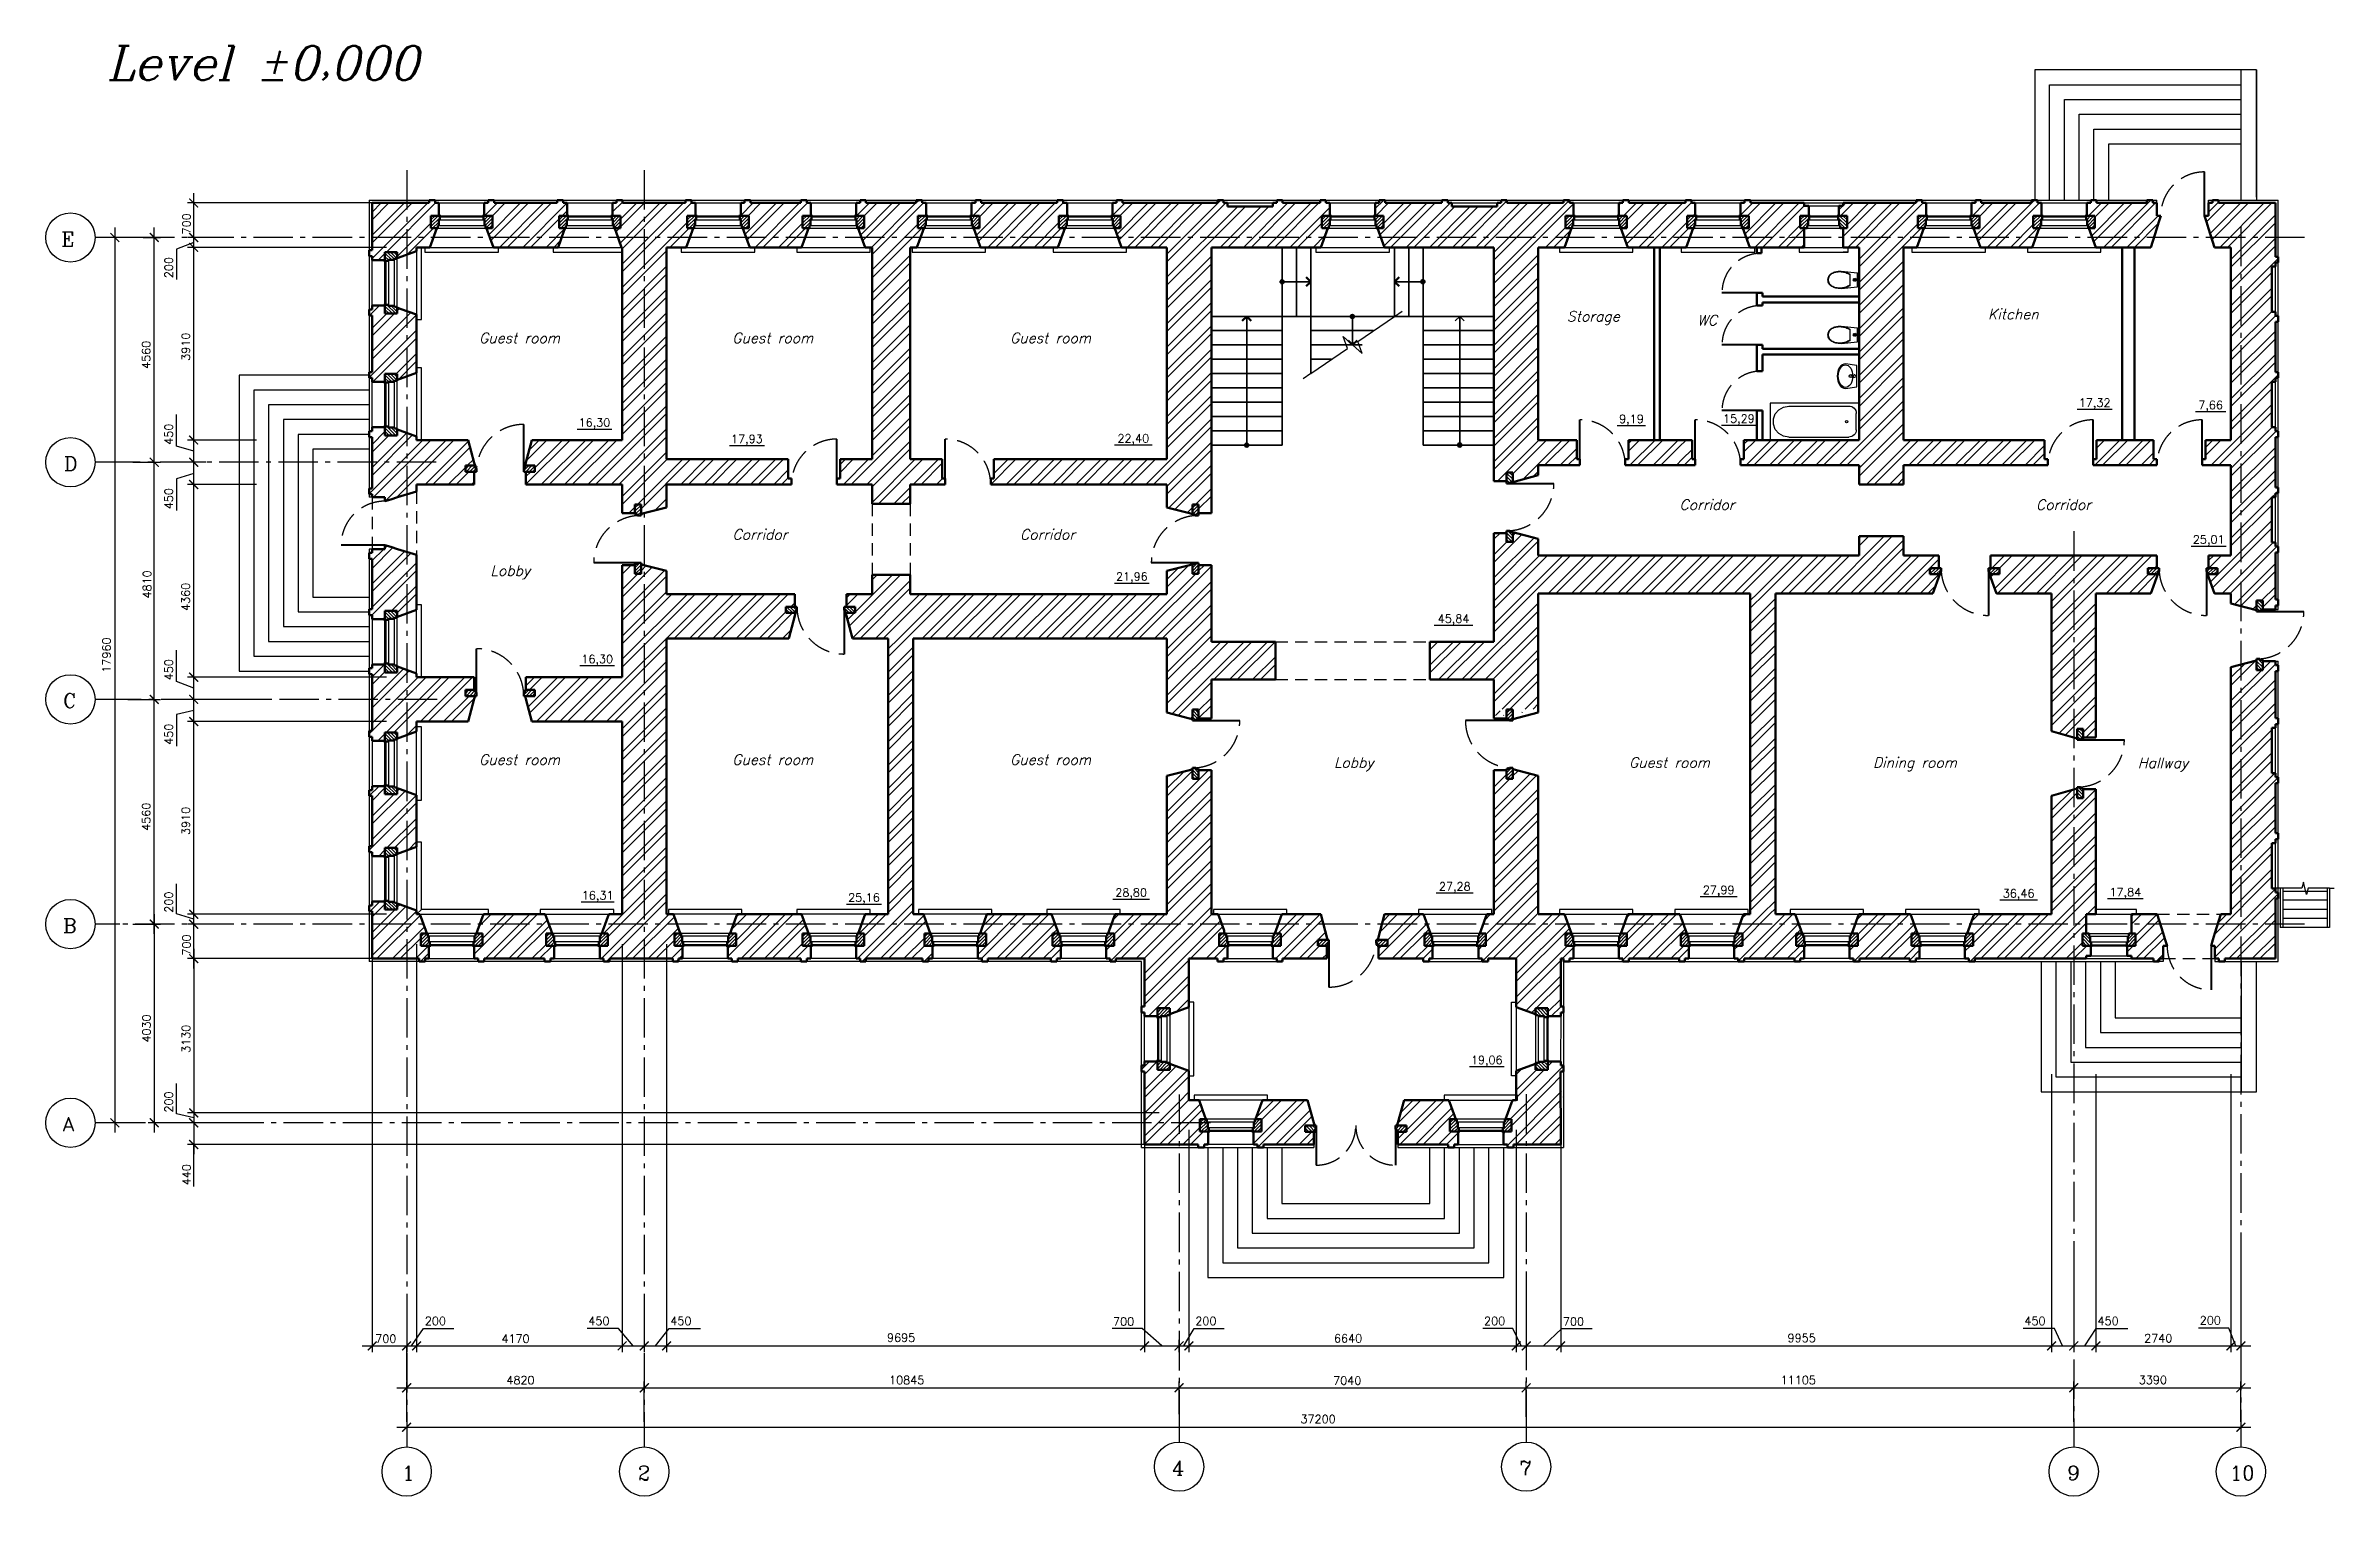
# Model space of a CAD drawing. Header units: millimetres. Extents: x 60 to 102290, y 34 to 65730.
# Drawn here: x 60 to 46473, y 34 to 29461 of the extents above; entities that cross this region are included whole.
import ezdxf
from ezdxf.enums import TextEntityAlignment as Align

# ---------------------------------------------------------------- set-up
doc = ezdxf.new("R2010")
doc.units = ezdxf.units.MM
for name, pattern in [('GOST2.303 4', [7, 5, -2, 0]), ('GOST2.303 6', [12, 8, -1.5, 1, -1.5]), ('SS2', [4, 2.5, -1.5])]:
    doc.linetypes.add(name, pattern=pattern)
for name, color, linetype in [('axes', 40, 'GOST2.303 6'), ('dim', 4, 'Continuous'), ('text', 177, 'Continuous')]:
    doc.layers.add(name, color=color, linetype=linetype)
doc.styles.add('GOST 2.304', font='romanc.shx', dxfattribs={"oblique": 15})

msp = doc.modelspace()

# ---------------------------------------------------------------- texts
at = {"layer": 'axes', "color": 18, "linetype": 'Continuous', "true_color": 0x000000, "style": 'GOST 2.304'}
for s, height, p in [('E', 291.7, (376.2, 25396)), ('D', 291.7, (428.7, 20836)), ('C', 291.7, (411.2, 16026)), ('B', 291.7, (411.2, 11466)), ('А', 291.7, (385, 7436)), ('1', 291.7, (7287.7, 359.2)), ('2', 291.7, (12068, 359.2)), ('4', 291.7, (22899.9, 459.2)), ('7', 291.7, (29948.6, 459.2)), ('9', 291.7, (41058, 359.2)), ('10', 291.67, (44356.1, 359.2))]:
    msp.add_text(s, height=height, dxfattribs=at).set_placement(p)
at = {"layer": 'dim', "style": 'GOST 2.304'}
for s, p in [('700', (2997.5, 25633.5)), ('200', (2637.8, 24746.6)), ('4560', (2179.9, 22903.5)), ('3910', (2983, 23069.2)), ('450', (2637.1, 21365.7)), ('450', (2637.1, 20059.4)), ('4810', (2197.5, 18246.7)), ('4360', (2979.9, 17993.5)), ('17960', (1375.8, 16741.9)), ('450', (2637.1, 16588.5)), ('450', (2637.1, 15279.4)), ('4560', (2179.9, 13533.5)), ('3910', (2983, 13449.2)), ('200', (2637.8, 11872.1)), ('700', (2997.5, 11003.5)), ('4030', (2187.1, 9238.5)), ('3130', (2987.1, 9029.1)), ('200', (2637.8, 7817.6)), ('440', (2997.5, 6342.4))]:
    msp.add_text(s, height=166.67, rotation=90, dxfattribs=at).set_placement(p)
for s, p in [('700', (6742.1, 3146.7)), ('200', (7748.1, 3506.4)), ('4170', (9301.9, 3146.7)), ('450', (11063.4, 3507.1)), ('450', (12726, 3507.1)), ('9695', (17121.1, 3168.4)), ('700', (21704.9, 3496.7)), ('200', (23373.6, 3506.4)), ('6640', (26186.1, 3154)), ('200', (29229.2, 3506.4)), ('700', (30829.8, 3496.7)), ('9955', (35386.1, 3161.2)), ('450', (40189.3, 3507.1)), ('450', (41672.6, 3507.1)), ('2740', (42618.6, 3156.4)), ('200', (43744.6, 3519.4)), ('4820', (9401.9, 2306.4)), ('10845', (17163.5, 2307.1)), ('7040', (26170.5, 2296.7)), ('11105', (35247.2, 2307.1)), ('3390', (42509.3, 2311.2)), ('37200', (25507.6, 1516.8))]:
    msp.add_text(s, height=166.67, dxfattribs=at).set_placement(p)
at = {"layer": 'text', "linetype": 'Continuous', "ltscale": 100, "style": 'GOST 2.304', "oblique": 15}
msp.add_text('Level %%P0,000', height=700, dxfattribs=at).set_placement((4460, 29110.9), align=Align.MIDDLE_CENTER)
at = {"layer": 'text', "linetype": 'Continuous', "ltscale": 90, "style": 'GOST 2.304', "oblique": 15}
for s, height, p in [('Storage', 208.33, (31446.7, 23971.8)), ('WC', 208.33, (33756.2, 23893)), ('Kitchen', 208.33, (39965.8, 24016.4)), ('Guest room ', 208.333, (9741.5, 23533.7)), ('Guest room ', 208.333, (14876.6, 23533.7)), ('Guest room ', 208.333, (20511, 23533.7)), ('Corridor', 208.33, (33753.8, 20150.7)), ('Corridor', 208.33, (40982.8, 20150.7)), ('Corridor', 208.33, (14546.8, 19547.6)), ('Corridor', 208.33, (20376.7, 19547.6)), ('Lobby', 208.33, (9480.6, 18811.7)), ('Guest room ', 208.333, (9741.5, 14978.8)), ('Guest room ', 208.333, (14876.6, 14978.8)), ('Guest room ', 208.333, (20511, 14978.8)), ('Lobby', 208.33, (26588.5, 14920.6)), ('Guest room ', 208.333, (33064.5, 14920.6)), ('Dining room', 208.333, (37970.4, 14920.6)), ('Hallway', 208.33, (43000.2, 14912.2))]:
    msp.add_text(s, height=height, dxfattribs=at).set_placement(p, align=Align.MIDDLE_CENTER)
at = {"layer": 'text', "linetype": 'Continuous', "ltscale": 50, "style": 'GOST 2.304'}
for s, p in [('17,32', (41614.3, 22219.6)), ('16,30', (11188.2, 21816.7)), ('9,19', (32220.2, 21890.8)), ('15,29', (34397.9, 21896.8)), ('7,66', (43966.1, 22173.1)), ('17,93', (14279.3, 21484.7)), ('22,40', (22116.3, 21496.1)), ('25,01', (43926.6, 19443.9)), ('21,96', (22087.5, 18693.7)), ('45,84', (28611.9, 17838.1)), ('16,30', (11243.9, 17018.7)), ('16,31', (11253.1, 12224.2)), ('25,16', (16654.7, 12180.3)), ('28,80', (22073.2, 12282)), ('27,28', (28636.8, 12406.5)), ('27,99', (33988.3, 12334.2)), ('36,46', (40071.6, 12264.7)), ('17,84', (42236, 12290.2)), ('19,06', (29285.2, 8885.2))]:
    msp.add_text(s, height=166.67, dxfattribs=at).set_placement(p, align=Align.MIDDLE_CENTER)

# ---------------------------------------------------------------- hatches: boundary and pattern name
at = {"lineweight": 35, "ltscale": 100}
h = msp.add_hatch(color=256, dxfattribs=at)
edge = h.paths.add_edge_path()
edge.add_arc((25134.2, 24672.3), 40, 0, 360)
h = msp.add_hatch(color=256, dxfattribs=at)
edge = h.paths.add_edge_path()
edge.add_arc((27990.3, 24673.8), 40, 0, 360)
h = msp.add_hatch(color=256, dxfattribs=at)
edge = h.paths.add_edge_path()
edge.add_arc((26559, 23968.3), 40, 0, 360)
h = msp.add_hatch(color=256, dxfattribs=at)
edge = h.paths.add_edge_path()
edge.add_arc((24416.3, 21359.8), 40, 0, 360)
h = msp.add_hatch(color=256, dxfattribs=at)
edge = h.paths.add_edge_path()
edge.add_arc((28736.9, 21360), 40, 0, 360)

# ---------------------------------------------------------------- linework, layer by layer
at = {"lineweight": 30, "ltscale": 100}
for p, q in [((44249.3, 28971), (40399.3, 28971)), ((40399.3, 28971), (40399.3, 26331)), ((44899.3, 28971), (44249.3, 28971)), ((44583.2, 26331), (44583.2, 28971)), ((44899.3, 26387.1), (44899.3, 28971)), ((44899.8, 28971), (44899.8, 26331)), ((40699.3, 26331), (40699.3, 28671)), ((40699.3, 28671), (44249.3, 28671)), ((40999.3, 26331), (40999.3, 28371)), ((40999.3, 28371), (44249.3, 28371)), ((44249.3, 28671), (44583.2, 28671)), ((44249.3, 28371), (44583.2, 28371)), ((41299.3, 26331), (41299.3, 28071)), ((41299.3, 28071), (44249.3, 28071)), ((44249.3, 28071), (44583.2, 28071)), ((41599.3, 26331), (41599.3, 27771)), ((41599.3, 27771), (44249.3, 27771)), ((41899.3, 26331), (41899.3, 27471)), ((41899.3, 27471), (44583.2, 27471)), ((44249.3, 27771), (44583.2, 27771)), ((44899.3, 27471), (44899.3, 26331)), ((6619.6, 26331), (42874.6, 26331)), ((6619.6, 26331), (6619.6, 20301)), ((8069.3, 26011), (8919.3, 26011)), ((10669.3, 26011), (11519.3, 26011)), ((13269.3, 26011), (14119.3, 26011)), ((14154.3, 26271), (14154.3, 26021)), ((15609.3, 26011), (16459.3, 26011)), ((16494.3, 26271), (16494.3, 26021)), ((17914.3, 26271), (17914.3, 26021)), ((17949.3, 26011), (18799.3, 26011)), ((20809.3, 26011), (21659.3, 26011)), ((26139.3, 26011), (26989.3, 26011)), ((27024.3, 26271), (27024.3, 26021)), ((27024.3, 26271), (27024.3, 26021)), ((30784.3, 26271), (30664.3, 26271)), ((31044.3, 26271), (31044.3, 26021)), ((31044.3, 26021), (31044.3, 26271)), ((31079.3, 26011), (31929.3, 26011)), ((33514.3, 26271), (33514.3, 26021)), ((33514.3, 26021), (33514.3, 26271)), ((33549.3, 26011), (34399.3, 26011)), ((34434.3, 26271), (34434.3, 26021)), ((34434.3, 26271), (34434.3, 26021)), ((35814.3, 26211), (35814.3, 26021)), ((35814.3, 26021), (35814.3, 26211)), ((35844.3, 26011), (36394.3, 26011)), ((36424.3, 26021), (36424.3, 26211)), ((38194.3, 26271), (38194.3, 26021)), ((38194.3, 26021), (38194.3, 26271)), ((38229.3, 26011), (39079.3, 26011)), ((39114.3, 26271), (39114.3, 26021)), ((39114.3, 26271), (39114.3, 26021)), ((40534.3, 26271), (40534.3, 26021)), ((40534.3, 26021), (40534.3, 26271)), ((40569.3, 26011), (41419.3, 26011)), ((41454.3, 26271), (41454.3, 26021)), ((41454.3, 26271), (41454.3, 26021)), ((42874.3, 26271), (42874.3, 26021)), ((42874.3, 26271), (42874.3, 26021)), ((42874.6, 26271), (42874.6, 26331)), ((43924.6, 26331), (45339.3, 26331)), ((43924.6, 26271), (43924.6, 26331)), ((45339.3, 18025.7), (45339.3, 26331)), ((7896.6, 25501), (7969.3, 25701)), ((8009.3, 25761), (8979.3, 25761)), ((8029.3, 25817), (8959.3, 25817)), ((8049.3, 25932), (8939.3, 25932)), ((8069.3, 25988), (8919.3, 25988)), ((10609.3, 25761), (11579.3, 25761)), ((10629.3, 25817), (11559.3, 25817)), ((10649.3, 25932), (11539.3, 25932)), ((10669.3, 25988), (11519.3, 25988)), ((11619.3, 25701), (11597.5, 25761)), ((11692, 25501), (11619.3, 25701)), ((13209.3, 25761), (14179.3, 25761)), ((13229.3, 25817), (14159.3, 25817)), ((13249.3, 25932), (14139.3, 25932)), ((13269.3, 25988), (14119.3, 25988)), ((15549.3, 25761), (16519.3, 25761)), ((15569.3, 25817), (16499.3, 25817)), ((15589.3, 25932), (16479.3, 25932)), ((15609.3, 25988), (16459.3, 25988)), ((16632, 25501), (16559.3, 25701)), ((17776.5, 25501), (17849.3, 25701)), ((17889.3, 25761), (18859.3, 25761)), ((17909.3, 25817), (18839.3, 25817)), ((17929.3, 25932), (18819.3, 25932)), ((17949.3, 25988), (18799.3, 25988)), ((20749.3, 25761), (21719.3, 25761)), ((20769.3, 25817), (21699.3, 25817)), ((20789.3, 25932), (21679.3, 25932)), ((20809.3, 25988), (21659.3, 25988)), ((25966.5, 25501), (26061.1, 25761)), ((26079.3, 25761), (27049.3, 25761)), ((26099.3, 25817), (27029.3, 25817)), ((26119.3, 25932), (27009.3, 25932)), ((26139.3, 25988), (26989.3, 25988)), ((27162, 25501), (27089.3, 25701)), ((30906.5, 25501), (30979.3, 25701)), ((31019.3, 25761), (31989.3, 25761)), ((31039.3, 25817), (31969.3, 25817)), ((31059.3, 25932), (31949.3, 25932)), ((31079.3, 25988), (31929.3, 25988)), ((33489.3, 25761), (34459.3, 25761)), ((33509.3, 25817), (34439.3, 25817)), ((33529.3, 25932), (34419.3, 25932)), ((33549.3, 25988), (34399.3, 25988)), ((34572, 25501), (34499.3, 25701)), ((35724.3, 25501), (35724.3, 25751)), ((35784.3, 25761), (36454.3, 25761)), ((35804.3, 25817), (36434.3, 25817)), ((35824.3, 25932), (36414.3, 25932)), ((35844.3, 25988), (36394.3, 25988)), ((38056.5, 25501), (38151.1, 25761)), ((38169.3, 25761), (39139.3, 25761)), ((38189.3, 25817), (39119.3, 25817)), ((38209.3, 25932), (39099.3, 25932)), ((38229.3, 25988), (39079.3, 25988)), ((40396.5, 25501), (40469.3, 25701)), ((40509.3, 25761), (41479.3, 25761)), ((40529.3, 25817), (41459.3, 25817)), ((40549.3, 25932), (41439.3, 25932)), ((40569.3, 25988), (41419.3, 25988)), ((6939.6, 24226), (6939.6, 25076)), ((6962.6, 24226), (6962.6, 25076)), ((7018.6, 24206), (7018.6, 25096)), ((7133.6, 24186), (7133.6, 25116)), ((7189.6, 24166), (7189.6, 25136)), ((7449.6, 25248.8), (7249.6, 25176)), ((7579.6, 25296), (7459.6, 25252.4)), ((11739.3, 25371), (11695.6, 25491)), ((11749.6, 25241), (11749.6, 25361)), ((11749.6, 25111), (11749.6, 25231)), ((11749.6, 24981), (11749.6, 25101)), ((16819.3, 25108.2), (16819.3, 25228.2)), ((17589.3, 25228.2), (17589.3, 25108.2)), ((21954.3, 25371), (22204.3, 25371)), ((22214.3, 25371), (22464.3, 25371)), ((24294.3, 25371), (24544.3, 25371)), ((24554.3, 25371), (24804.3, 25371)), ((24814.3, 25371), (25064.3, 25371)), ((27209.3, 25371), (27165.6, 25491)), ((27209.3, 25371), (27404.3, 25371)), ((27209.3, 25371), (27404.3, 25371)), ((30662.9, 25371), (30784.3, 25371)), ((30664.3, 25371), (30859.3, 25371)), ((30859.3, 25371), (30902.9, 25491)), ((39299.3, 25371), (39255.6, 25491)), ((39299.3, 25371), (39494.3, 25371)), ((39299.3, 25371), (39494.3, 25371)), ((39374.3, 25371), (39494.3, 25371)), ((39374.3, 25371), (39494.3, 25371)), ((39504.3, 25371), (39624.3, 25371)), ((39634.3, 25371), (39884.3, 25371)), ((39894.3, 25371), (40144.3, 25371)), ((40154.3, 25371), (40349.3, 25371)), ((40349.3, 25371), (40392.9, 25491)), ((11749.6, 24851), (11749.6, 24971)), ((11749.6, 24721), (11749.6, 24841)), ((11749.6, 24591), (11749.6, 24711)), ((6679.6, 24191), (6929.6, 24191)), ((6679.6, 24191), (6929.6, 24191)), ((11749.6, 24461), (11749.6, 24581)), ((11749.6, 24331), (11749.6, 24451)), ((11749.6, 24201), (11749.6, 24321)), ((11749.6, 24071), (11749.6, 24191)), ((6679.6, 23811), (6679.6, 23931)), ((7449.6, 24053.3), (7249.6, 24126)), ((7579.6, 24006), (7459.6, 24049.7)), ((7579.6, 24006), (7579.6, 23941)), ((7579.6, 23931), (7579.6, 23681)), ((11749.6, 23941), (11749.6, 24061)), ((11749.6, 23811), (11749.6, 23931)), ((11749.6, 23681), (11749.6, 23801)), ((11749.6, 23551), (11749.6, 23671)), ((6679.6, 23161), (6679.6, 23281)), ((11749.6, 23421), (11749.6, 23541)), ((11749.6, 23291), (11749.6, 23411)), ((11749.6, 23161), (11749.6, 23281)), ((6619.6, 22776), (3979.6, 22776)), ((3979.6, 22776), (3979.6, 18926)), ((6679.6, 23031), (6679.6, 23151)), ((7449.6, 22778.8), (7249.6, 22706)), ((7579.6, 23021), (7579.6, 22826)), ((11749.6, 23031), (11749.6, 23151)), ((11749.6, 22901), (11749.6, 23021)), ((11749.6, 22771), (11749.6, 22891)), ((11749.6, 22641), (11749.6, 22761)), ((6619.6, 22476), (4279.6, 22476)), ((4279.6, 22476), (4279.6, 18926)), ((6679.6, 22641), (6929.6, 22641)), ((6929.6, 22641), (6679.6, 22641)), ((6939.6, 21756), (6939.6, 22606)), ((6962.6, 21756), (6962.6, 22606)), ((7018.6, 21736), (7018.6, 22626)), ((7133.6, 21716), (7133.6, 22646)), ((7189.6, 21696), (7189.6, 22666)), ((11749.6, 22511), (11749.6, 22631)), ((11749.6, 22381), (11749.6, 22501)), ((11749.6, 22251), (11749.6, 22371)), ((6619.6, 22176), (4579.6, 22176)), ((4579.6, 22176), (4579.6, 18926)), ((6619.6, 21876), (4879.6, 21876)), ((4879.6, 21876), (4879.6, 18926)), ((11749.6, 22121), (11749.6, 22241)), ((11749.6, 21991), (11749.6, 22111)), ((11749.6, 21861), (11749.6, 21981)), ((11749.6, 21731), (11749.6, 21851)), ((6619.6, 21576), (5179.6, 21576)), ((5179.6, 21576), (5179.6, 18926)), ((6679.6, 21721), (6929.6, 21721)), ((6679.6, 21721), (6929.6, 21721)), ((7654.3, 21461), (7904.3, 21461)), ((9864, 21251.7), (9919.1, 21461)), ((9919.1, 21461), (9984, 21461)), ((9994.3, 21461), (10244.3, 21461)), ((6619.6, 21276), (5479.6, 21276)), ((5479.6, 21276), (5479.6, 18926)), ((8749.6, 21003.5), (8697.6, 21201)), ((9798.6, 21003.5), (9850.6, 21201)), ((9799.6, 20561), (9799.6, 20811)), ((29429.6, 20625.7), (29679.6, 20625.7)), ((29872.1, 20625.7), (30069.6, 20678.8)), ((6679.6, 20301), (6619.6, 20301)), ((6679.6, 20301), (6929.6, 20301)), ((6929.6, 20301), (6679.6, 20301)), ((6939.6, 20221), (7059.6, 20258.5)), ((7329.6, 20342.6), (7449.6, 20380)), ((7459.6, 20383.1), (7579.6, 20420.5)), ((11749.6, 20301), (11749.6, 20421)), ((11749.6, 19975.7), (11999.6, 19975.7)), ((12192.1, 19975.7), (12389.6, 20027.7)), ((6619.6, 19251), (6619.6, 10881)), ((6679.6, 19251), (6619.6, 19251)), ((38453.9, 19121), (38453.9, 18871)), ((39819.3, 19121), (39569.3, 19121)), ((3979.6, 18926), (3979.6, 16776)), ((4279.6, 18926), (4279.6, 17076)), ((4579.6, 18926), (4579.6, 17376)), ((4879.6, 18926), (4879.6, 17676)), ((5179.6, 18926), (5179.6, 17976)), ((5479.6, 18926), (5479.6, 18276)), ((6679.6, 18611), (6679.6, 18731)), ((11749.6, 18611), (11749.6, 18731)), ((22799.3, 18481), (22799.3, 18731)), ((23059.3, 18874.7), (23256.8, 18926.7)), ((23699.3, 18611), (23699.3, 18731)), ((23699.3, 18481), (23699.3, 18601)), ((39503.9, 18678.5), (39576.3, 18481)), ((42874.9, 18678.5), (42802, 18481)), ((5479.6, 18276), (6619.6, 18276)), ((15249.6, 18338.2), (15249.6, 18088.2)), ((16364.3, 18338.2), (16484.3, 18338.2)), ((16494.3, 18338.2), (16744.3, 18338.2)), ((39580, 18471), (39623.9, 18351)), ((39623.9, 18351), (39819.3, 18351)), ((42559.3, 18351), (42753.9, 18351)), ((42798.3, 18471), (42753.9, 18351)), ((44000, 18471), (44043.9, 18351)), ((44043.9, 18351), (44239.3, 18351)), ((4879.6, 17676), (6619.6, 17676)), ((5179.6, 17976), (6619.6, 17976)), ((6939.6, 16946), (6939.6, 17796)), ((6962.6, 16946), (6962.6, 17796)), ((7018.6, 16926), (7018.6, 17816)), ((7133.6, 16906), (7133.6, 17836)), ((7189.6, 16886), (7189.6, 17856)), ((15129.1, 17438.2), (15184.3, 17647.6)), ((15197.6, 17698.2), (15249.6, 17895.7)), ((16350.6, 17698.2), (16298.6, 17895.7)), ((16419.1, 17438.2), (16364, 17647.6)), ((45279.3, 18025.7), (45029.3, 18025.7)), ((45279.3, 18081), (45279.3, 18025.7)), ((45279.3, 18025.7), (45339.3, 18025.7)), ((4579.6, 17376), (6619.6, 17376)), ((14794.3, 17438.2), (14674.3, 17438.2)), ((15129.1, 17438.2), (15064.3, 17438.2)), ((16744.3, 17438.2), (16624.3, 17438.2)), ((3979.6, 16776), (6619.6, 16776)), ((4279.6, 17076), (6619.6, 17076)), ((45279.3, 16975.7), (45029.3, 16975.7)), ((45279.3, 16975.7), (45339.3, 16975.7)), ((45339.3, 10881), (45339.3, 16975.7)), ((8749.6, 16651), (8749.6, 16401)), ((8697.6, 16011), (8749.6, 16208.5)), ((6679.6, 15361), (6929.6, 15361)), ((6929.6, 15361), (6679.6, 15361)), ((6939.6, 14476), (6939.6, 15326)), ((6962.6, 14476), (6962.6, 15326)), ((7018.6, 14456), (7018.6, 15346)), ((7133.6, 14436), (7133.6, 15366)), ((7189.6, 14416), (7189.6, 15386)), ((41639.3, 15425.7), (41389.3, 15425.7)), ((41639.3, 15741), (41639.3, 15491)), ((41639.3, 15481), (41639.3, 15425.7)), ((22799.3, 14571), (22799.3, 14321)), ((23699.3, 14451), (23699.3, 14571)), ((23699.3, 14321), (23699.3, 14441)), ((29812.1, 14782.5), (30069.6, 14714.7)), ((40739.3, 14246.7), (40966.8, 14311.3)), ((40739.3, 14246.7), (40739.3, 14191.3)), ((41639.3, 14061), (41639.3, 14181)), ((41639.3, 13931), (41639.3, 14051)), ((7018.6, 12116), (7018.6, 13006)), ((7133.6, 12096), (7133.6, 13026)), ((7189.6, 12076), (7189.6, 13046)), ((6939.6, 12136), (6939.6, 12986)), ((6962.6, 12136), (6962.6, 12986)), ((7449.6, 11963.3), (7249.6, 12036)), ((7693.6, 11711), (7766.3, 11511)), ((8936.3, 11841), (9165, 11841)), ((11432, 11711), (11359.3, 11511)), ((14032, 11711), (13959.3, 11511)), ((15436.6, 11711), (15509.3, 11511)), ((16632, 11711), (16559.3, 11511)), ((19102, 11711), (19029.3, 11511)), ((23709.3, 11841), (23839.3, 11841)), ((23839.3, 11841), (23882.9, 11721)), ((25082, 11711), (25009.3, 11511)), ((28046.6, 11711), (28119.3, 11511)), ((29242, 11711), (29169.3, 11511)), ((30906.6, 11711), (31001.1, 11451)), ((32102, 11711), (32029.3, 11511)), ((33246.6, 11711), (33319.3, 11511)), ((37926.6, 11711), (38021.1, 11451)), ((39122, 11711), (39027.5, 11451)), ((39169.3, 11841), (39125.6, 11721)), ((41444.3, 11711), (41444.3, 11461)), ((42364.3, 11721), (42364.3, 11841)), ((42364.3, 11841), (42614.3, 11841)), ((42364.3, 11461), (42364.3, 11711)), ((8776.3, 11451), (7806.3, 11451)), ((8756.3, 11395), (7826.3, 11395)), ((8736.3, 11280), (7846.3, 11280)), ((8716.3, 11224), (7866.3, 11224)), ((8716.3, 11201), (7866.3, 11201)), ((11319.3, 11451), (10349.3, 11451)), ((11299.3, 11395), (10369.3, 11395)), ((11279.3, 11280), (10389.3, 11280)), ((11259.3, 11224), (10409.3, 11224)), ((11259.3, 11201), (10409.3, 11201)), ((13919.3, 11451), (12949.3, 11451)), ((13899.3, 11395), (12969.3, 11395)), ((13879.3, 11280), (12989.3, 11280)), ((13859.3, 11224), (13009.3, 11224)), ((13859.3, 11201), (13009.3, 11201)), ((13894.3, 10941), (13894.3, 11191)), ((13894.3, 10941), (13894.3, 11191)), ((16519.3, 11451), (15549.3, 11451)), ((16499.3, 11395), (15569.3, 11395)), ((16479.3, 11280), (15589.3, 11280)), ((16459.3, 11224), (15609.3, 11224)), ((16459.3, 11201), (15609.3, 11201)), ((18989.3, 11451), (18019.3, 11451)), ((18969.3, 11395), (18039.3, 11395)), ((18949.3, 11280), (18059.3, 11280)), ((18929.3, 11224), (18079.3, 11224)), ((18929.3, 11201), (18079.3, 11201)), ((21589.3, 11451), (20619.3, 11451)), ((21569.3, 11395), (20639.3, 11395)), ((21549.3, 11280), (20659.3, 11280)), ((21529.3, 11224), (20679.3, 11224)), ((21529.3, 11201), (20679.3, 11201)), ((24969.3, 11451), (23999.3, 11451)), ((24949.3, 11395), (24019.3, 11395)), ((24929.3, 11280), (24039.3, 11280)), ((24909.3, 11224), (24059.3, 11224)), ((24909.3, 11201), (24059.3, 11201)), ((24944.3, 10941), (24944.3, 11191)), ((24944.3, 10941), (24944.3, 11191)), ((24944.3, 11191), (25064.3, 11191)), ((26038.9, 10941), (26038.9, 11191)), ((27088.9, 11383.5), (27140.9, 11581)), ((29129.3, 11451), (28159.3, 11451)), ((29109.3, 11395), (28179.3, 11395)), ((29089.3, 11280), (28199.3, 11280)), ((29069.3, 11224), (28219.3, 11224)), ((29069.3, 11201), (28219.3, 11201)), ((31989.3, 11451), (31019.3, 11451)), ((31969.3, 11395), (31039.3, 11395)), ((31044.3, 10941), (31044.3, 11191)), ((31044.3, 11191), (31044.3, 10941)), ((31949.3, 11280), (31059.3, 11280)), ((31929.3, 11224), (31079.3, 11224)), ((31929.3, 11201), (31079.3, 11201)), ((34329.3, 11451), (33359.3, 11451)), ((34309.3, 11395), (33379.3, 11395)), ((34289.3, 11280), (33399.3, 11280)), ((34269.3, 11224), (33419.3, 11224)), ((34269.3, 11201), (33419.3, 11201)), ((34304.3, 10941), (34304.3, 11191)), ((34304.3, 10941), (34304.3, 11191)), ((36669.3, 11451), (35699.3, 11451)), ((36649.3, 11395), (35719.3, 11395)), ((35724.3, 10941), (35724.3, 11191)), ((35724.3, 11191), (35724.3, 10941)), ((36629.3, 11280), (35739.3, 11280)), ((36609.3, 11224), (35759.3, 11224)), ((36609.3, 11201), (35759.3, 11201)), ((36644.3, 10941), (36644.3, 11191)), ((36644.3, 10941), (36644.3, 11191)), ((39009.3, 11451), (38039.3, 11451)), ((38989.3, 11395), (38059.3, 11395)), ((38969.3, 11280), (38079.3, 11280)), ((38949.3, 11224), (38099.3, 11224)), ((38949.3, 11201), (38099.3, 11201)), ((41504.3, 11451), (42304.3, 11451)), ((41524.3, 11395), (42284.3, 11395)), ((41544.3, 11280), (42264.3, 11280)), ((41564.3, 11224), (42244.3, 11224)), ((41564.3, 11201), (42244.3, 11201)), ((22284.3, 10881), (6619.6, 10881)), ((19344.3, 10941), (19224.3, 10941)), ((22284.3, 7111), (22284.3, 10881)), ((30844.3, 10881), (42924.3, 10881)), ((30844.6, 10881.2), (30844.6, 7111)), ((40529.3, 10881), (40529.3, 8241)), ((40829.3, 10881), (40829.3, 8541)), ((41129.3, 10881), (41129.3, 8841)), ((41429.3, 10881), (41429.3, 9141)), ((41729.3, 10881), (41729.3, 9441)), ((42029.3, 10881), (42029.3, 9741)), ((43004.3, 10881), (42924.3, 10881)), ((43004.3, 10941), (43004.3, 10881)), ((44054.3, 10941), (44054.3, 10881)), ((44054.3, 10881), (44134.3, 10881)), ((44134.3, 10881), (45339.3, 10881)), ((44583.2, 10881), (44583.2, 8241)), ((44899.8, 8241), (44899.8, 10881)), ((23244.3, 10031), (23244.3, 10281)), ((22344.3, 10031.1), (22344.3, 10151.1)), ((22683.3, 9756.1), (22683.3, 8866.1)), ((22798.3, 9776.1), (22798.3, 8846.1)), ((22854.3, 9796.1), (22854.3, 8826.1)), ((29884.3, 9956.1), (30004.3, 9912.4)), ((30274.3, 9796.1), (30274.1, 8826.1)), ((30330.3, 9776.1), (30330.1, 8846.1)), ((30445.3, 9756.1), (30445.1, 8866.1)), ((22604.3, 9736.1), (22604.3, 8886.1)), ((22627.3, 9736.1), (22627.3, 8886.1)), ((30501.3, 9736.1), (30501.1, 8886.1)), ((30524.3, 9736.1), (30524.1, 8886.1)), ((41729.3, 9441), (44379.3, 9441)), ((42029.3, 9741), (44583.2, 9741)), ((44379.3, 9441), (44583.2, 9441)), ((41129.3, 8841), (44379.3, 8841)), ((41429.3, 9141), (44379.3, 9141)), ((44379.3, 9141), (44583.2, 9141)), ((44379.3, 8841), (44583.2, 8841)), ((23114.3, 8713.3), (22914.3, 8786.1)), ((23244.3, 8666.1), (23124.3, 8709.7)), ((30014.1, 8713.3), (30274.1, 8807.9)), ((40829.3, 8541), (44379.3, 8541)), ((44379.3, 8541), (44583.2, 8541)), ((22344.3, 7951), (22344.3, 8071)), ((22344.3, 7821), (22344.3, 7941)), ((27544.6, 7842.3), (27609.3, 8071)), ((29762, 7941), (29667.5, 7681)), ((40529.3, 8241), (44379.3, 8241)), ((44379.3, 8241), (44899.8, 8241)), ((24579.3, 7681), (23609.3, 7681)), ((24559.3, 7625), (23629.3, 7625)), ((24539.3, 7510), (23649.3, 7510)), ((24519.3, 7454), (23669.3, 7454)), ((24519.3, 7431), (23669.3, 7431)), ((27479.3, 7611), (27535.8, 7811)), ((29649.3, 7681), (28679.3, 7681)), ((29629.3, 7625), (28699.3, 7625)), ((29609.3, 7510), (28719.3, 7510)), ((29589.3, 7454), (28739.3, 7454)), ((29589.3, 7431), (28739.3, 7431)), ((22284.3, 7111), (25779.3, 7111)), ((23629.3, 7111), (23629.3, 4471)), ((23929.3, 7111), (23929.3, 4771)), ((24229.3, 7111), (24229.3, 5071)), ((24529.3, 7111), (24529.3, 5371)), ((24554.3, 7171), (24554.3, 7421)), ((24814.3, 7171), (25064.3, 7171)), ((24829.3, 7111), (24829.3, 5671)), ((25074.3, 7171), (25324.3, 7171)), ((25129.3, 7111), (25129.3, 5971)), ((25779.3, 7171), (25779.3, 7421)), ((25779.3, 7171), (25779.3, 7111)), ((27479.3, 7171), (27479.3, 7111)), ((27599.3, 7171), (27479.3, 7171)), ((27479.3, 7111), (30844.6, 7111)), ((27674.3, 7171), (27924.3, 7171)), ((27934.3, 7171), (28184.3, 7171)), ((28129.3, 5971), (28129.3, 7111)), ((28429.3, 5671), (28429.3, 7111)), ((28704.3, 7171), (28704.3, 7421)), ((28729.3, 5371), (28729.3, 7111)), ((29029.3, 5071), (29029.3, 7111)), ((29329.3, 4771), (29329.3, 7111)), ((29624.3, 7171), (29624.3, 7421)), ((29624.3, 7421), (29624.3, 7301)), ((29629.3, 4471), (29629.3, 7111)), ((24829.3, 5671), (27479.3, 5671)), ((25129.3, 5971), (27479.3, 5971)), ((27479.3, 5971), (28129.3, 5971)), ((27479.3, 5671), (28429.3, 5671)), ((24529.3, 5371), (27479.3, 5371)), ((27479.3, 5371), (28729.3, 5371)), ((23929.3, 4771), (27479.3, 4771)), ((24229.3, 5071), (27479.3, 5071)), ((27479.3, 5071), (29029.3, 5071)), ((27479.3, 4771), (29329.3, 4771)), ((23629.3, 4471), (27479.3, 4471)), ((27479.3, 4471), (29629.3, 4471))]:
    msp.add_line(p, q, dxfattribs=at)
at = {"lineweight": 40, "ltscale": 100}
for p, q in [((43844.3, 26011), (43844.3, 26901)), ((34855.9, 24451), (34055.9, 24451)), ((34855.9, 23391.1), (34055.9, 23391.1)), ((31174.6, 20951), (31174.6, 21871)), ((33514.6, 20951), (33514.6, 21871)), ((34855.9, 22061), (34055.9, 22061)), ((41584.3, 20951), (41584.3, 21871)), ((43794.3, 20951), (43794.3, 21871)), ((9754, 20818.5), (9754, 21778.5)), ((16104.3, 20561), (16104.3, 21481)), ((18304.3, 20561), (18304.3, 21481)), ((29687.1, 20581), (30647.1, 20581)), ((6939.6, 19331), (6049.6, 19331)), ((12132.1, 18971.3), (11172.1, 18971.3)), ((23441.8, 18971.3), (22481.8, 18971.3)), ((39459.3, 18863.5), (39459.3, 17903.5)), ((43879.3, 18863.5), (43879.3, 17903.5)), ((16254, 18080.7), (16254, 17120.7)), ((44896.8, 17981), (45856.8, 17981)), ((8794.3, 16268.5), (8794.3, 17228.5)), ((23316.8, 15771), (24276.8, 15771)), ((29812.1, 15771), (28852.1, 15771)), ((41256.8, 15381), (42216.8, 15381)), ((26084.6, 11323.5), (26084.6, 10363.5)), ((43974.3, 11201), (43974.3, 10311)), ((25827.3, 7553.5), (25827.3, 6751.5)), ((27431.3, 7553.5), (27431.3, 6751.5))]:
    msp.add_line(p, q, dxfattribs=at)
at = {"lineweight": 53, "ltscale": 100}
for p, q in [((6679.6, 26271), (6679.6, 25311)), ((6679.6, 26271), (7834.3, 26271)), ((7834.3, 26271), (7834.3, 26331)), ((7834.3, 26331), (7954.3, 26331)), ((7954.3, 26331), (7954.3, 26271)), ((7954.3, 26271), (8034.3, 26271)), ((8034.3, 26271), (8034.3, 26011)), ((8954.3, 26011), (8954.3, 26271)), ((8954.3, 26271), (9034.3, 26271)), ((9034.3, 26271), (9034.3, 26331)), ((9034.3, 26331), (9154.3, 26331)), ((9154.3, 26331), (9154.3, 26271)), ((9154.3, 26271), (10434.3, 26271)), ((10434.3, 26271), (10434.3, 26331)), ((10434.3, 26331), (10554.3, 26331)), ((10554.3, 26331), (10554.3, 26271)), ((10554.3, 26271), (10634.3, 26271)), ((10634.3, 26271), (10634.3, 26011)), ((11554.3, 26011), (11554.3, 26271)), ((11554.3, 26271), (11634.3, 26271)), ((11634.3, 26271), (11634.3, 26331)), ((11634.3, 26331), (11754.3, 26331)), ((11754.3, 26331), (11754.3, 26271)), ((11754.3, 26271), (13034.3, 26271)), ((13034.3, 26271), (13034.3, 26331)), ((13034.3, 26331), (13154.3, 26331)), ((13154.3, 26331), (13154.3, 26271)), ((13154.3, 26271), (13234.3, 26271)), ((13234.3, 26271), (13234.3, 26011)), ((14154.3, 26011), (14154.3, 26271)), ((14154.3, 26271), (14234.3, 26271)), ((14234.3, 26271), (14234.3, 26331)), ((14234.3, 26331), (14354.3, 26331)), ((14354.3, 26331), (14354.3, 26271)), ((14354.3, 26271), (15374.3, 26271)), ((15374.3, 26271), (15374.3, 26331)), ((15374.3, 26331), (15494.3, 26331)), ((15494.3, 26331), (15494.3, 26271)), ((15494.3, 26271), (15574.3, 26271)), ((15574.3, 26271), (15574.3, 26011)), ((16494.3, 26011), (16494.3, 26271)), ((16494.3, 26271), (16574.3, 26271)), ((16574.3, 26271), (16574.3, 26331)), ((16574.3, 26331), (16694.3, 26331)), ((16694.3, 26331), (16694.3, 26271)), ((16694.3, 26271), (17714.3, 26271)), ((17714.3, 26271), (17714.3, 26331)), ((17714.3, 26331), (17834.3, 26331)), ((17834.3, 26331), (17834.3, 26271)), ((17834.3, 26271), (17914.3, 26271)), ((17914.3, 26271), (17914.3, 26011)), ((18834.3, 26011), (18834.3, 26271)), ((18834.3, 26271), (18914.3, 26271)), ((18914.3, 26271), (18914.3, 26331)), ((18914.3, 26331), (19034.3, 26331)), ((19034.3, 26331), (19034.3, 26271)), ((19034.3, 26271), (20574.3, 26271)), ((20574.3, 26271), (20574.3, 26331)), ((20574.3, 26331), (20694.3, 26331)), ((20694.3, 26331), (20694.3, 26271)), ((20694.3, 26271), (20774.3, 26271)), ((20774.3, 26271), (20774.3, 26011)), ((21694.3, 26011), (21694.3, 26271)), ((21694.3, 26271), (21774.3, 26271)), ((21774.3, 26271), (21774.3, 26331)), ((21774.3, 26331), (21894.3, 26331)), ((21894.3, 26331), (21894.3, 26271)), ((21894.3, 26271), (23824.3, 26271)), ((23824.3, 26271), (23824.3, 26331)), ((23824.3, 26331), (23944.3, 26331)), ((23944.3, 26331), (23944.3, 26271)), ((23944.3, 26271), (24024.3, 26271)), ((23944.3, 26271), (24024.3, 26271)), ((24024.3, 26271), (24024.3, 26201)), ((24024.3, 26201), (24944.3, 26201)), ((24944.3, 26201), (24944.3, 26271)), ((24944.3, 26271), (25024.3, 26271)), ((24944.3, 26271), (25024.3, 26271)), ((25024.3, 26271), (25024.3, 26331)), ((25024.3, 26331), (25144.3, 26331)), ((25144.3, 26331), (25144.3, 26271)), ((25144.3, 26271), (25904.3, 26271)), ((25904.3, 26271), (25904.3, 26331)), ((25904.3, 26331), (26024.3, 26331)), ((26024.3, 26331), (26024.3, 26271)), ((26024.3, 26271), (26104.3, 26271)), ((26104.3, 26271), (26104.3, 26011)), ((27024.3, 26011), (27024.3, 26271)), ((27024.3, 26271), (27104.3, 26271)), ((27024.3, 26021), (27024.3, 26011)), ((27104.3, 26271), (27104.3, 26331)), ((27104.3, 26331), (27224.3, 26331)), ((27224.3, 26331), (27224.3, 26271)), ((27224.3, 26271), (28374.3, 26271)), ((28374.3, 26271), (28374.3, 26331)), ((28374.3, 26331), (28494.3, 26331)), ((28494.3, 26331), (28494.3, 26271)), ((28494.3, 26271), (28574.3, 26271)), ((28574.3, 26271), (28574.3, 26201)), ((28574.3, 26201), (29494.3, 26201)), ((29494.3, 26201), (29494.3, 26271)), ((29494.3, 26271), (29574.3, 26271)), ((29574.3, 26271), (29574.3, 26331)), ((29574.3, 26331), (29694.3, 26331)), ((29694.3, 26331), (29694.3, 26271)), ((29694.3, 26271), (30844.3, 26271)), ((30844.3, 26271), (30844.3, 26331)), ((30844.3, 26331), (30964.3, 26331)), ((30964.3, 26331), (30964.3, 26271)), ((30964.3, 26271), (31044.3, 26271)), ((31044.3, 26271), (31044.3, 26011)), ((31964.3, 26011), (31964.3, 26271)), ((31964.3, 26271), (32044.3, 26271)), ((31964.3, 26021), (31964.3, 26011)), ((32044.3, 26271), (32044.3, 26331)), ((32044.3, 26331), (32164.3, 26331)), ((32164.3, 26331), (32164.3, 26271)), ((32164.3, 26271), (33314.3, 26271)), ((33314.3, 26271), (33314.3, 26331)), ((33314.3, 26331), (33434.3, 26331)), ((33434.3, 26331), (33434.3, 26271)), ((33434.3, 26271), (33514.3, 26271)), ((33514.3, 26271), (33514.3, 26011)), ((34514.3, 26271), (34434.3, 26271)), ((34434.3, 26271), (34434.3, 26011)), ((34634.3, 26331), (34514.3, 26331)), ((34514.3, 26331), (34514.3, 26271)), ((34634.3, 26271), (34634.3, 26331)), ((35724.3, 26271), (34634.3, 26271)), ((35724.3, 26211), (35724.3, 26271)), ((35814.3, 26211), (35724.3, 26211)), ((35814.3, 26011), (35814.3, 26211)), ((35814.3, 26021), (35814.3, 26011)), ((36424.3, 26011), (36424.3, 26211)), ((36424.3, 26211), (36514.3, 26211)), ((36424.3, 26021), (36424.3, 26011)), ((36514.3, 26211), (36514.3, 26271)), ((36514.3, 26271), (37994.3, 26271)), ((37994.3, 26271), (37994.3, 26331)), ((37994.3, 26331), (38114.3, 26331)), ((38114.3, 26331), (38114.3, 26271)), ((38114.3, 26271), (38194.3, 26271)), ((38194.3, 26271), (38194.3, 26011)), ((39194.3, 26271), (39114.3, 26271)), ((39114.3, 26271), (39114.3, 26011)), ((39314.3, 26331), (39194.3, 26331)), ((39194.3, 26331), (39194.3, 26271)), ((39314.3, 26271), (39314.3, 26331)), ((40334.3, 26271), (39314.3, 26271)), ((40454.3, 26331), (40334.3, 26331)), ((40334.3, 26331), (40334.3, 26271)), ((40454.3, 26271), (40454.3, 26331)), ((40534.3, 26271), (40454.3, 26271)), ((40534.3, 26011), (40534.3, 26271)), ((40534.3, 26021), (40534.3, 26011)), ((41534.3, 26271), (41454.3, 26271)), ((41454.3, 26271), (41454.3, 26011)), ((41654.3, 26331), (41534.3, 26331)), ((41534.3, 26331), (41534.3, 26271)), ((41654.3, 26271), (41654.3, 26331)), ((42674.3, 26271), (41654.3, 26271)), ((42794.3, 26331), (42674.3, 26331)), ((42674.3, 26331), (42674.3, 26271)), ((42794.3, 26271), (42794.3, 26331)), ((42874.6, 26271), (42794.3, 26271)), ((42874.3, 26011), (42874.6, 26271)), ((42954.3, 26011), (42874.3, 26011)), ((42916.9, 25891), (42954.3, 26011)), ((43881.7, 25891), (43844.3, 26011)), ((43844.3, 26011), (43924.3, 26011)), ((43924.3, 26011), (43924.3, 26271)), ((43924.3, 26271), (44004.3, 26271)), ((44004.3, 26271), (44004.3, 26331)), ((44004.3, 26331), (44124.3, 26331)), ((44124.3, 26331), (44124.3, 26271)), ((44124.3, 26271), (45279.3, 26271)), ((45279.3, 26271), (45279.3, 25181)), ((7991.1, 25761), (7849.3, 25371)), ((8997.5, 25761), (9019.3, 25701)), ((9019.3, 25701), (9139.3, 25371)), ((10449.3, 25371), (10569.3, 25701)), ((10569.3, 25701), (10591.1, 25761)), ((11597.5, 25761), (11619.3, 25701)), ((11619.3, 25701), (11739.3, 25371)), ((13169.3, 25701), (13049.3, 25371)), ((13191.1, 25761), (13169.3, 25701)), ((14197.5, 25761), (14219.3, 25701)), ((14219.3, 25701), (14339.3, 25371)), ((15389.3, 25371), (15509.3, 25701)), ((15509.3, 25701), (15531.1, 25761)), ((16537.5, 25761), (16559.3, 25701)), ((16559.3, 25701), (16679.3, 25371)), ((17729.3, 25371), (17849.3, 25701)), ((17849.3, 25701), (17871.1, 25761)), ((18899.3, 25701), (18877.5, 25761)), ((18877.5, 25761), (18899.3, 25701)), ((18899.3, 25701), (19019.3, 25371)), ((20589.3, 25371), (20709.3, 25701)), ((20709.3, 25701), (20731.1, 25761)), ((21759.3, 25701), (21737.5, 25761)), ((21737.5, 25761), (21759.3, 25701)), ((21759.3, 25701), (21879.3, 25371)), ((25919.3, 25371), (26061.1, 25761)), ((27209.3, 25371), (27067.5, 25761)), ((31001.1, 25761), (30859.3, 25371)), ((32149.3, 25371), (32007.5, 25761)), ((33471.1, 25761), (33329.3, 25371)), ((34477.5, 25761), (34619.3, 25371)), ((35724.3, 25371), (35724.3, 25761)), ((36514.3, 25371), (36514.3, 25761)), ((38009.3, 25371), (38151.1, 25761)), ((39157.5, 25761), (39299.3, 25371)), ((40349.3, 25371), (40491.1, 25761)), ((41497.5, 25761), (41639.3, 25371)), ((42754.8, 25371), (42874.4, 25754.9)), ((42874.4, 25754.9), (42916.9, 25891)), ((43924.1, 25754.9), (43881.7, 25891)), ((44043.8, 25371), (43924.1, 25754.9)), ((6679.6, 25311), (6619.6, 25311)), ((6619.6, 25311), (6619.6, 25191)), ((6619.6, 25191), (6679.6, 25191)), ((6679.6, 25191), (6679.6, 25111)), ((6679.6, 25111), (6939.6, 25111)), ((7579.6, 25296), (7189.6, 25154.2)), ((7849.3, 25371), (7579.6, 25371)), ((7579.6, 25371), (7579.6, 25296)), ((9139.3, 25371), (10449.3, 25371)), ((11739.3, 25371), (11749.6, 25371)), ((11749.6, 25371), (11749.6, 21461)), ((13049.3, 25371), (12649.6, 25371)), ((12649.6, 25371), (12649.6, 21071)), ((14339.3, 25371), (15389.3, 25371)), ((16679.3, 25371), (16819.3, 25371)), ((16819.3, 25371), (16819.3, 21071)), ((17589.3, 21071), (17589.3, 25371)), ((17589.3, 25371), (17729.3, 25371)), ((19019.3, 25371), (20589.3, 25371)), ((21879.3, 25371), (22799.3, 25371)), ((22799.3, 25371), (22799.3, 21071)), ((23699.3, 19975.7), (23699.3, 25371)), ((23699.3, 25371), (25919.3, 25371)), ((29429.6, 25371), (27209.3, 25371)), ((29429.6, 20625.7), (29429.6, 25371)), ((30859.3, 25371), (30329.6, 25371)), ((30329.6, 25371), (30329.6, 21461)), ((32679.6, 25371), (32149.3, 25371)), ((32679.6, 25371), (32929.6, 25371)), ((32679.6, 21461), (32679.6, 25371)), ((32795.6, 21461), (32795.6, 25371)), ((33329.3, 25371), (32929.6, 25371)), ((34619.3, 25371), (34759.3, 25371)), ((34759.3, 25371), (35724.3, 25371)), ((34759.3, 25371), (34759.3, 25251)), ((34855.9, 25251), (34759.3, 25251)), ((34855.9, 25371), (34855.9, 25251)), ((36839.3, 25371), (36514.3, 25371)), ((36839.3, 23021), (36839.3, 25371)), ((37739.3, 21461), (37739.3, 25371)), ((37739.3, 25371), (38009.3, 25371)), ((39299.3, 25371), (40349.3, 25371)), ((41639.3, 25371), (42169.3, 25371)), ((42169.3, 25371), (42419.3, 25371)), ((42169.3, 25371), (42169.3, 21461)), ((42419.3, 21461), (42419.3, 25371)), ((42419.3, 25371), (42754.8, 25371)), ((44379.3, 25371), (44043.8, 25371)), ((44379.3, 21461), (44379.3, 25371)), ((45279.3, 25181), (45339.3, 25181)), ((45339.3, 25181), (45339.3, 25061)), ((45279.3, 24981), (45209.3, 24981)), ((45209.3, 24981), (45209.3, 24061)), ((45339.3, 25061), (45279.3, 25061)), ((45279.3, 25061), (45279.3, 24981)), ((6939.6, 24191), (6679.6, 24191)), ((6679.6, 24191), (6679.6, 24111)), ((6929.6, 24191), (6939.6, 24191)), ((7249.6, 24126), (7189.6, 24147.9)), ((34875.3, 24451), (34759.3, 24451)), ((34759.3, 24451), (34759.3, 24191.1)), ((34875.3, 24191.1), (34759.3, 24191.1)), ((34875.3, 24451), (34875.3, 24371)), ((36839.3, 24371), (34875.3, 24371)), ((36839.3, 24255), (34875.3, 24255)), ((34875.3, 24255), (34875.3, 24191.1)), ((36839.3, 24271), (36839.3, 24371)), ((6679.6, 24111), (6619.6, 24111)), ((6619.6, 24111), (6619.6, 23991)), ((6619.6, 23991), (6679.6, 23991)), ((6679.6, 23991), (6679.6, 22841)), ((7579.6, 24006), (7249.6, 24126)), ((7579.6, 22826), (7579.6, 24006)), ((45209.3, 24061), (45279.3, 24061)), ((45279.3, 24061), (45279.3, 23981)), ((45279.3, 23981), (45339.3, 23981)), ((45339.3, 23861), (45279.3, 23861)), ((45279.3, 23861), (45279.3, 22841)), ((45339.3, 23981), (45339.3, 23861)), ((34759.3, 23391.1), (34759.3, 22861)), ((34875.3, 23391.1), (34759.3, 23391.1)), ((34875.3, 23391.1), (34875.3, 23311.1)), ((36839.3, 23311.1), (34875.3, 23311.1)), ((36839.3, 23271), (36839.3, 23171)), ((6679.6, 22841), (6619.6, 22841)), ((6619.6, 22841), (6619.6, 22721)), ((7249.6, 22706), (7579.6, 22826)), ((34875.3, 22861), (34759.3, 22861)), ((34875.3, 23195.1), (34875.3, 22861)), ((36839.3, 23195.1), (34875.3, 23195.1)), ((36839.3, 21461), (36839.3, 23021)), ((45279.3, 22841), (45339.3, 22841)), ((45339.3, 22841), (45339.3, 22721)), ((6619.6, 22721), (6679.6, 22721)), ((6679.6, 22721), (6679.6, 22641)), ((6679.6, 22641), (6939.6, 22641)), ((7189.6, 22684.2), (7249.6, 22706)), ((45279.3, 22641), (45209.3, 22641)), ((45209.3, 22641), (45209.3, 21721)), ((45339.3, 22721), (45279.3, 22721)), ((45279.3, 22721), (45279.3, 22641)), ((34759.3, 22061), (34759.3, 21461)), ((34875.3, 22061), (34759.3, 22061)), ((34875.3, 22061), (34875.3, 21461)), ((6619.6, 21521), (6619.6, 21641)), ((6619.6, 21641), (6679.6, 21641)), ((6679.6, 21521), (6619.6, 21521)), ((6679.6, 21641), (6679.6, 21721)), ((6679.6, 21721), (6939.6, 21721)), ((6679.6, 20481), (6679.6, 21521)), ((7249.6, 21656), (7189.6, 21677.9)), ((7579.6, 21536), (7249.6, 21656)), ((7579.6, 21461), (7579.6, 21536)), ((8629.1, 21461), (7579.6, 21461)), ((8749.6, 21001.4), (8629.1, 21461)), ((9919.1, 21461), (9798.6, 21003.5)), ((11749.6, 21461), (9919.1, 21461)), ((30329.6, 21461), (31109.6, 21461)), ((31109.6, 21461), (31109.6, 21071)), ((32159.6, 21071), (32159.6, 21461)), ((32159.6, 21461), (32679.6, 21461)), ((32679.6, 21461), (32929.6, 21461)), ((32929.6, 21461), (33449.6, 21461)), ((33449.6, 21461), (33449.6, 21071)), ((34759.3, 21461), (34499.6, 21461)), ((34499.6, 21461), (34499.6, 21071)), ((36579.6, 21461), (34759.3, 21461)), ((36579.6, 21461), (36839.3, 21461)), ((40599.3, 21461), (37739.3, 21461)), ((40599.3, 21071), (40599.3, 21461)), ((42169.3, 21461), (41649.3, 21461)), ((41649.3, 21461), (41649.3, 21071)), ((42169.3, 21461), (42419.3, 21461)), ((42809.3, 21461), (42419.3, 21461)), ((42809.3, 21071), (42809.3, 21461)), ((43859.3, 21071), (43859.3, 21461)), ((43859.3, 21461), (44379.3, 21461)), ((45209.3, 21721), (45279.3, 21721)), ((45279.3, 21721), (45279.3, 21641)), ((45279.3, 21641), (45339.3, 21641)), ((45339.3, 21521), (45279.3, 21521)), ((45279.3, 21521), (45279.3, 20501)), ((45339.3, 21641), (45339.3, 21521)), ((8765.8, 20943.5), (8749.6, 21001.4)), ((9798.6, 21003.5), (9782.8, 20943.5)), ((12649.6, 21071), (15119.3, 21071)), ((15119.3, 21071), (15119.3, 20681)), ((16819.3, 21071), (16169.3, 21071)), ((16169.3, 21071), (16169.3, 20681)), ((18239.3, 21071), (17589.3, 21071)), ((18239.3, 20681), (18239.3, 21071)), ((22799.3, 21071), (19289.3, 21071)), ((19289.3, 21071), (19289.3, 20681)), ((31174.6, 20951), (30329.6, 20951)), ((30329.6, 20951), (30329.6, 20748.6)), ((31109.6, 21071), (31174.6, 21071)), ((31174.6, 21071), (31174.6, 20951)), ((32094.6, 20951), (32094.6, 21071)), ((32094.6, 21071), (32159.6, 21071)), ((33514.6, 20951), (32094.6, 20951)), ((33449.6, 21071), (33514.6, 21071)), ((33514.6, 21071), (33514.6, 20951)), ((34499.6, 21071), (34434.6, 21071)), ((34434.6, 21071), (34434.6, 20951)), ((34434.6, 20951), (36839.3, 20951)), ((34434.6, 20951), (36839.3, 20951)), ((36839.3, 20951), (36829.6, 20951)), ((36839.3, 20951), (36839.3, 20561)), ((37739.3, 20561), (37739.3, 20951)), ((37739.3, 20951), (40664.3, 20951)), ((40664.3, 21071), (40599.3, 21071)), ((40664.3, 20951), (40664.3, 21071)), ((41649.3, 21071), (41584.3, 21071)), ((41584.3, 21071), (41584.3, 20951)), ((41584.3, 20951), (42874.3, 20951)), ((42874.3, 21071), (42809.3, 21071)), ((42874.3, 20951), (42874.3, 21071)), ((43794.3, 20951), (43794.3, 21071)), ((43794.3, 21071), (43859.3, 21071)), ((44379.3, 20951), (43794.3, 20951)), ((44379.3, 19121), (44379.3, 20951)), ((6619.6, 20361), (6619.6, 20481)), ((6619.6, 20481), (6679.6, 20481)), ((8749.6, 20561), (7579.6, 20561)), ((7579.6, 20561), (7579.6, 20420.5)), ((8749.6, 20811), (8749.6, 20818.5)), ((8749.6, 20818.5), (8749.6, 20561)), ((9799.6, 20561), (9799.6, 20818.5)), ((11749.6, 20561), (9799.6, 20561)), ((11749.6, 19975.7), (11749.6, 20561)), ((15184.3, 20561), (12649.3, 20561)), ((12649.3, 20561), (12649.6, 20096.2)), ((15119.3, 20681), (15184.3, 20681)), ((15184.3, 20681), (15184.3, 20561)), ((16169.3, 20681), (16104.3, 20681)), ((16104.3, 20681), (16104.3, 20561)), ((16104.3, 20561), (16819.3, 20561)), ((16819.3, 20561), (16819.3, 20168.2)), ((17589.3, 20168.2), (17589.3, 20561)), ((17589.3, 20561), (18304.3, 20561)), ((18304.3, 20681), (18239.3, 20681)), ((18304.3, 20561), (18304.3, 20681)), ((19289.3, 20681), (19224.3, 20681)), ((19224.3, 20681), (19224.3, 20561)), ((19224.3, 20561), (22799.3, 20561)), ((22799.3, 20561), (22799.3, 20096.2)), ((29687.1, 20625.7), (29429.6, 20625.7)), ((29679.6, 20625.7), (29687.1, 20625.7)), ((30329.6, 20748.6), (29812.1, 20609.6)), ((36839.3, 20561), (37739.3, 20561)), ((45279.3, 20501), (45339.3, 20501)), ((45339.3, 20501), (45339.3, 20381)), ((6679.6, 20361), (6619.6, 20361)), ((6679.6, 20301), (6679.6, 20361)), ((6939.6, 20301), (6679.6, 20301)), ((6939.6, 20221), (6939.6, 20301)), ((7059.6, 20258.5), (6939.6, 20221)), ((7195.7, 20300.9), (7059.6, 20258.5)), ((7579.6, 20420.5), (7195.7, 20300.9)), ((12007.1, 19975.7), (11749.6, 19975.7)), ((11999.6, 19975.7), (12007.1, 19975.7)), ((12192.1, 19975.7), (12132.1, 19959.9)), ((12649.6, 20096.2), (12192.1, 19975.7)), ((16819.3, 20168.2), (17589.3, 20168.2)), ((22799.3, 20096.2), (23256.8, 19975.7)), ((23256.8, 19975.7), (23316.8, 19959.9)), ((23449.3, 19975.7), (23441.8, 19975.7)), ((23441.8, 19975.7), (23699.3, 19975.7)), ((45279.3, 20301), (45209.3, 20301)), ((45209.3, 20301), (45209.3, 19381)), ((45339.3, 20381), (45279.3, 20381)), ((45279.3, 20381), (45279.3, 20301)), ((29429.6, 17371), (29429.6, 19575.7)), ((29429.6, 19575.7), (29687.1, 19575.7)), ((29812.1, 19592.5), (30329.6, 19456.2)), ((36839.3, 19121), (36839.3, 19511)), ((36839.3, 19511), (37739.3, 19511)), ((37739.3, 19511), (37739.3, 19121)), ((6619.6, 19051), (6619.6, 19171)), ((6619.6, 19171), (6679.6, 19171)), ((6679.6, 19051), (6619.6, 19051)), ((6679.6, 19171), (6679.6, 19251)), ((6679.6, 19251), (6939.6, 19251)), ((6679.6, 18031), (6679.6, 19051)), ((6939.6, 19251), (6939.6, 19331)), ((6939.6, 19331), (7059.6, 19293.6)), ((7059.6, 19293.6), (7195.7, 19251.2)), ((7195.7, 19251.2), (7579.6, 19131.5)), ((7579.6, 19131.5), (7579.6, 18016)), ((30329.6, 19456.2), (30329.6, 19121)), ((30329.6, 19121), (36839.3, 19121)), ((37739.3, 19121), (38453.9, 19121)), ((38453.9, 19121), (38453.9, 18863.5)), ((39503.9, 18863.5), (39503.9, 19121)), ((39503.9, 19121), (42873.9, 19121)), ((42873.9, 19121), (42873.9, 18863.5)), ((43923.9, 18863.5), (43923.9, 19121)), ((43923.9, 19121), (44379.3, 19121)), ((45209.3, 19381), (45279.3, 19381)), ((45279.3, 19381), (45279.3, 19301)), ((45279.3, 19301), (45339.3, 19301)), ((45339.3, 19181), (45279.3, 19181)), ((45279.3, 19181), (45279.3, 18225.7)), ((45339.3, 19301), (45339.3, 19181)), ((11749.6, 16651), (11749.6, 18925.7)), ((11749.6, 18925.7), (12007.1, 18925.7)), ((12132.1, 18942.5), (12192.1, 18926.7)), ((12192.1, 18926.7), (12649.6, 18806.2)), ((12649.6, 18806.2), (12649.6, 18338.2)), ((16819.3, 18338.2), (16819.3, 18728.2)), ((16819.3, 18728.2), (17589.3, 18728.2)), ((17589.3, 18728.2), (17589.3, 18338.2)), ((22799.3, 18806.2), (23256.8, 18926.7)), ((22799.3, 18338.2), (22799.3, 18806.2)), ((23256.8, 18926.7), (23316.8, 18942.5)), ((23449.3, 18925.7), (23441.8, 18925.7)), ((23441.8, 18925.7), (23699.3, 18925.7)), ((23699.3, 18925.7), (23699.3, 17381)), ((38477.1, 18738.5), (38333.9, 18351)), ((39623.9, 18351), (39481.9, 18738.5)), ((39503.9, 18871), (39503.9, 18863.5)), ((42897.1, 18738.5), (42753.9, 18351)), ((44043.9, 18351), (43901.9, 18738.5)), ((43923.9, 18871), (43923.9, 18863.5)), ((12649.6, 18338.2), (15249.6, 18338.2)), ((15249.6, 18338.2), (15249.6, 18080.7)), ((16299.6, 18080.7), (16299.6, 18338.2)), ((16299.6, 18338.2), (16819.3, 18338.2)), ((17589.3, 18338.2), (22799.3, 18338.2)), ((34629.3, 18351), (30329.6, 18351)), ((30329.6, 18351), (30329.6, 15936.2)), ((34629.3, 18351), (34629.3, 11841)), ((35139.3, 11841), (35139.3, 18351)), ((37294.3, 18351), (35139.3, 18351)), ((38333.9, 18351), (37294.3, 18351)), ((40739.3, 18351), (39623.9, 18351)), ((40739.3, 15555.7), (40739.3, 18351)), ((42753.9, 18351), (41639.3, 18351)), ((41639.3, 18351), (41639.3, 15425.7)), ((44379.3, 18351), (44043.9, 18351)), ((44379.3, 18146.2), (44379.3, 18351)), ((44896.8, 18009.9), (44379.3, 18146.2)), ((45279.3, 18225.7), (45339.3, 18225.7)), ((45339.3, 18105.7), (45279.3, 18105.7)), ((45279.3, 18105.7), (45279.3, 18025.7)), ((45339.3, 18225.7), (45339.3, 18105.7)), ((6619.6, 17911), (6619.6, 18031)), ((6619.6, 18031), (6679.6, 18031)), ((6679.6, 17911.1), (6619.6, 17911)), ((6679.6, 17831), (6679.6, 17911.1)), ((6939.6, 17831), (6679.6, 17831)), ((6929.6, 17831), (6939.6, 17831)), ((7249.6, 17896), (7189.6, 17874.2)), ((7579.6, 18016), (7249.6, 17896)), ((15249.6, 17895.7), (15129.1, 17438.2)), ((15265.4, 17955.7), (15249.6, 17895.7)), ((16298.6, 17895.7), (16282.8, 17955.7)), ((16419.1, 17438.2), (16298.6, 17895.7)), ((16299.6, 18088.2), (16299.6, 18080.7)), ((45279.3, 18025.7), (45021.8, 18025.7)), ((15129.1, 17438.2), (12649.6, 17438.2)), ((12649.6, 17438.2), (12649.6, 11841)), ((17144.3, 17438.2), (16419.1, 17438.2)), ((17144.3, 11841), (17144.3, 17438.2)), ((17654.3, 11841), (17654.3, 17438.2)), ((17654.3, 17438.2), (22799.3, 17438.2)), ((22799.3, 17438.2), (22799.3, 15936.2)), ((23699.3, 17381), (23699.3, 17371)), ((23699.3, 17371), (24999.3, 17371)), ((24999.3, 17371), (24999.3, 16601)), ((28129.6, 16601), (28129.6, 17371)), ((28129.6, 17371), (29429.6, 17371)), ((6679.6, 16831), (6619.6, 16831)), ((6619.6, 16831), (6619.6, 16711)), ((6619.6, 16711), (6679.6, 16711)), ((6939.6, 16911), (6679.6, 16911)), ((6679.6, 16911), (6679.6, 16831)), ((6679.6, 16711), (6679.6, 15561)), ((6929.6, 16911), (6939.6, 16911)), ((7249.6, 16846), (7189.6, 16867.9)), ((7579.6, 16726), (7249.6, 16846)), ((7579.6, 16651), (7579.6, 16726)), ((44379.3, 16856.2), (44896.8, 16992.5)), ((44379.3, 11841), (44379.3, 16856.2)), ((45021.8, 16975.7), (45279.3, 16975.7)), ((45279.3, 16975.7), (45279.3, 16895.7)), ((45279.3, 16895.7), (45339.3, 16895.7)), ((45339.3, 16775.7), (45279.3, 16775.7)), ((45279.3, 16775.7), (45279.3, 15821)), ((45339.3, 16895.7), (45339.3, 16775.7)), ((8749.6, 16651), (7579.6, 16651)), ((8749.6, 16393.5), (8749.6, 16651)), ((8749.6, 16401), (8749.6, 16393.5)), ((8749.6, 16208.5), (8765.4, 16268.5)), ((9798.6, 16208.5), (9782.8, 16268.5)), ((9782.8, 16268.5), (9798.6, 16208.5)), ((9799.6, 16393.5), (9799.6, 16651)), ((9799.6, 16651), (11749.6, 16651)), ((9799.6, 16401), (9799.6, 16393.5)), ((24999.3, 16601), (23699.3, 16601)), ((23699.3, 16601), (23699.3, 15815.7)), ((29429.6, 16601), (28129.6, 16601)), ((29429.6, 15815.7), (29429.6, 16601)), ((8629.1, 15751), (8749.6, 16208.5)), ((9798.6, 16208.5), (9919.1, 15751)), ((22799.3, 15936.2), (23256.8, 15815.7)), ((23256.8, 15815.7), (23316.8, 15799.9)), ((23699.3, 15815.7), (23441.8, 15815.7)), ((29687.1, 15815.7), (29429.6, 15815.7)), ((29679.6, 15815.7), (29687.1, 15815.7)), ((30329.6, 15936.2), (29812.1, 15799.9)), ((45279.3, 15821), (45339.3, 15821)), ((45339.3, 15821), (45339.3, 15701)), ((6679.6, 15561), (6619.6, 15561)), ((6619.6, 15561), (6619.6, 15441)), ((6619.6, 15441), (6679.6, 15441)), ((6679.6, 15441), (6679.6, 15361)), ((6679.6, 15361), (6939.6, 15361)), ((7189.6, 15404.2), (7249.6, 15426)), ((7249.6, 15426), (7579.6, 15546)), ((7579.6, 15546), (7579.6, 15751)), ((7579.6, 15751), (8629.1, 15751)), ((9919.1, 15751), (11749.6, 15751)), ((11749.6, 15751), (11749.6, 11840.2)), ((41256.8, 15408.6), (40739.3, 15555.7)), ((41639.3, 15425.7), (41381.8, 15425.7)), ((45279.3, 15621), (45209.3, 15621)), ((45209.3, 15621), (45209.3, 14701)), ((45339.3, 15701), (45279.3, 15701)), ((45279.3, 15701), (45279.3, 15621)), ((6939.6, 14441), (6679.6, 14441)), ((6679.6, 14441), (6679.6, 14361)), ((6929.6, 14441), (6939.6, 14441)), ((7249.6, 14376), (7189.6, 14397.9)), ((23256.8, 14766.7), (22799.3, 14646.2)), ((22799.3, 14646.2), (22799.3, 11841)), ((23316.8, 14782.5), (23256.8, 14766.7)), ((23699.3, 14765.7), (23441.8, 14765.7)), ((23699.3, 11841), (23699.3, 14765.7)), ((29429.6, 11841), (29429.6, 14765.7)), ((29429.6, 14765.7), (29687.1, 14765.7)), ((30329.6, 14646.2), (29812.1, 14782.5)), ((30329.6, 11841), (30329.6, 14646.2)), ((40739.3, 14246.7), (41256.8, 14393.7)), ((45209.3, 14701), (45279.3, 14701)), ((45279.3, 14701), (45279.3, 14621)), ((45279.3, 14621), (45339.3, 14621)), ((45339.3, 14501), (45279.3, 14501)), ((45279.3, 14501), (45279.3, 13483.6)), ((45339.3, 14621), (45339.3, 14501)), ((6679.6, 14361), (6619.6, 14361)), ((6619.6, 14361), (6619.6, 14241)), ((6619.6, 14241), (6679.6, 14241)), ((6679.6, 14241), (6679.6, 13221)), ((7579.6, 14256), (7249.6, 14376)), ((7579.6, 13206), (7579.6, 14256)), ((40739.3, 11841), (40739.3, 14246.7)), ((41389.3, 14375.7), (41381.8, 14375.7)), ((41381.8, 14375.7), (41639.3, 14375.7)), ((41639.3, 14375.7), (41639.3, 11841)), ((45279.3, 13483.6), (45339.3, 13483.6)), ((45339.3, 13483.6), (45339.3, 13363.6)), ((6679.6, 13221), (6619.6, 13221)), ((6619.6, 13221), (6619.6, 13101)), ((6619.6, 13101), (6679.6, 13101)), ((6679.6, 13101), (6679.6, 13021)), ((6679.6, 13021), (6939.6, 13021)), ((7189.6, 13064.2), (7249.6, 13086)), ((7249.6, 13086), (7579.6, 13206)), ((45279.3, 13281), (45209.3, 13281)), ((45209.3, 13281), (45209.3, 12361)), ((45339.3, 13363.6), (45279.3, 13363.6)), ((45279.3, 13363.6), (45279.3, 13281)), ((6939.6, 12101), (6679.6, 12101)), ((6679.6, 12101), (6679.6, 12021)), ((6929.6, 12101), (6939.6, 12101)), ((45209.3, 12361), (45279.3, 12361)), ((45279.3, 12361), (45279.3, 12281)), ((45279.3, 12281), (45339.3, 12281)), ((45339.3, 12161), (45279.3, 12161)), ((45279.3, 12161), (45279.3, 10941)), ((45339.3, 12281), (45339.3, 12161)), ((6679.6, 12021), (6619.6, 12021)), ((6619.6, 12021), (6619.6, 11901)), ((6619.6, 11901), (6679.6, 11901)), ((6679.6, 11901), (6679.6, 10941)), ((7189.6, 12057.9), (7249.6, 12036)), ((7249.6, 12036), (7579.6, 11916)), ((7579.6, 11916), (7579.6, 11840.2)), ((7579.6, 11840.2), (7646.6, 11840.2)), ((7646.6, 11840.2), (7766.3, 11511)), ((8816.3, 11511), (8936, 11840.2)), ((8936, 11840.2), (10189.6, 11840.2)), ((10189.6, 11840.2), (10309.3, 11511)), ((11479, 11840.2), (11359.3, 11511)), ((11749.6, 11840.2), (11479, 11840.2)), ((12649.6, 11841), (12789.3, 11841)), ((12789.3, 11841), (12909.3, 11511)), ((14079.3, 11841), (13959.3, 11511)), ((15389.3, 11841), (14079.3, 11841)), ((15509.3, 11511), (15389.3, 11841)), ((16537.5, 11451), (16679.3, 11841)), ((16679.3, 11841), (17144.3, 11841)), ((17859.3, 11841), (17654.3, 11841)), ((17859.3, 11841), (17654.3, 11841)), ((17979.3, 11511), (17859.3, 11841)), ((17979.3, 11511), (17859.3, 11841)), ((19029.3, 11511), (19149.3, 11841)), ((19149.3, 11841), (20457.5, 11841)), ((20457.5, 11841), (20579.3, 11511)), ((21749.3, 11841), (21629.3, 11511)), ((22799.3, 11841), (21749.3, 11841)), ((23839.3, 11841), (23699.3, 11841)), ((23959.3, 11511), (23839.3, 11841)), ((24987.5, 11451), (25129.3, 11841)), ((25129.3, 11841), (25919.4, 11841)), ((25919.4, 11841), (26055.7, 11323.5)), ((27073.1, 11323.5), (27209.4, 11841)), ((27209.4, 11841), (27999.3, 11841)), ((27999.3, 11841), (28141.1, 11451)), ((29147.5, 11451), (29289.3, 11841)), ((29289.3, 11841), (29429.6, 11841)), ((30859.3, 11841), (30329.6, 11841)), ((31001.1, 11451), (30859.3, 11841)), ((32149.3, 11841), (32007.5, 11451)), ((33199.3, 11841), (32149.3, 11841)), ((33341.1, 11451), (33199.3, 11841)), ((34347.5, 11451), (34489.3, 11841)), ((34489.3, 11841), (34369.3, 11511)), ((34629.3, 11841), (34489.3, 11841)), ((34489.3, 11841), (34629.3, 11841)), ((35539.3, 11841), (35139.3, 11841)), ((35139.3, 11841), (35539.3, 11841)), ((35659.3, 11511), (35539.3, 11841)), ((35539.3, 11841), (35681.1, 11451)), ((36687.5, 11451), (36829.3, 11841)), ((36829.3, 11841), (37294.3, 11841)), ((37294.3, 11841), (37879.3, 11841)), ((37879.3, 11841), (38021.1, 11451)), ((39027.5, 11451), (39169.3, 11841)), ((39169.3, 11841), (40739.3, 11841)), ((41639.3, 11841), (41444.3, 11841)), ((41444.3, 11841), (41444.3, 11451)), ((42364.3, 11451), (42364.3, 11841)), ((42364.3, 11841), (42884.8, 11841)), ((42884.8, 11841), (43004.4, 11457.1)), ((44054.1, 11457.1), (44174.8, 11841)), ((44174.8, 11841), (44379.3, 11841)), ((7766.3, 11511), (7788.1, 11451)), ((7831.3, 10941), (7831.3, 11201)), ((8751.3, 11191), (8751.3, 11201)), ((8751.3, 11201), (8751.3, 10941)), ((8794.5, 11451), (8816.3, 11511)), ((10309.3, 11511), (10330.5, 11451)), ((10374.3, 10941), (10374.3, 11201)), ((11294.3, 10941), (11294.3, 11201)), ((11359.3, 11511), (11337.5, 11451)), ((12909.3, 11511), (12930.8, 11451)), ((12974.3, 11191), (12974.3, 11201)), ((12974.3, 11201), (12974.3, 10941)), ((13894.3, 11191), (13894.3, 11201)), ((13894.3, 11201), (13894.3, 10941)), ((13959.3, 11511), (13937.8, 11451)), ((15530.8, 11451), (15509.3, 11511)), ((15574.3, 10941), (15574.3, 11201)), ((16494.3, 11191), (16494.3, 11201)), ((16494.3, 11201), (16494.3, 10941)), ((18001.1, 11451), (17979.3, 11511)), ((18044.3, 10941), (18044.3, 11201)), ((18964.3, 10941), (18964.3, 11201)), ((19007.5, 11451), (19029.3, 11511)), ((20579.3, 11511), (20600.5, 11451)), ((20644.3, 11191), (20644.3, 11201)), ((20644.3, 11201), (20644.3, 10941)), ((21564.3, 11191), (21564.3, 11201)), ((21564.3, 11201), (21564.3, 10941)), ((21629.3, 11511), (21607.5, 11451)), ((23959.3, 11451), (23959.3, 11511)), ((23959.3, 11461), (23959.3, 11451)), ((24024.3, 10941), (24024.3, 11201)), ((24944.3, 10941), (24944.3, 11201)), ((26038.9, 11191), (26038.9, 11198.5)), ((26038.9, 11198.5), (26038.9, 10941)), ((27089.9, 10941), (27089.9, 11198.5)), ((28184.3, 11201), (28184.3, 10941)), ((29114.3, 10941), (29114.3, 11201)), ((31044.3, 10941), (31044.3, 11201)), ((31964.3, 11191), (31964.3, 11201)), ((31964.3, 11201), (31964.3, 10941)), ((33384.3, 10941), (33384.3, 11201)), ((34304.3, 10941), (34304.3, 11201)), ((35724.3, 11191), (35724.3, 11201)), ((35724.3, 11201), (35724.3, 10941)), ((36644.3, 10941), (36644.3, 11201)), ((38064.3, 11191), (38064.3, 11201)), ((38064.3, 11201), (38064.3, 10941)), ((38984.3, 11191), (38984.3, 11201)), ((38984.3, 11201), (38984.3, 10941)), ((41444.3, 11451), (41444.3, 11461)), ((41534.3, 11001), (41534.3, 11201)), ((42274.3, 11001), (42274.3, 11201)), ((42364.3, 11461), (42364.3, 11451)), ((43084.3, 11201), (43004.3, 11201)), ((43004.3, 11201), (43004.3, 10941)), ((43004.4, 11457.1), (43046.9, 11321)), ((43046.9, 11321), (43084.3, 11201)), ((43974.3, 11201), (44011.7, 11321)), ((44054.3, 11201), (43974.3, 11201)), ((44011.7, 11321), (44054.1, 11457.1)), ((44054.3, 10941), (44054.3, 11201)), ((6679.6, 10941), (7631.3, 10941)), ((7631.3, 10941), (7631.3, 10881)), ((7631.3, 10881), (7751.3, 10881)), ((7751.3, 10881), (7751.3, 10941)), ((7751.3, 10941), (7831.3, 10941)), ((8751.3, 10941), (8831.3, 10941)), ((8831.3, 10941), (8831.3, 10881)), ((8831.3, 10881), (8951.3, 10881)), ((8951.3, 10881), (8951.3, 10941)), ((8951.3, 10941), (10174.3, 10941)), ((10174.3, 10941), (10174.3, 10881)), ((10174.3, 10881), (10294.3, 10881)), ((10294.3, 10881), (10294.3, 10941)), ((10294.3, 10941), (10374.3, 10941)), ((11374.3, 10941), (11294.3, 10941)), ((11374.3, 10881), (11374.3, 10941)), ((11494.3, 10881), (11374.3, 10881)), ((12774.3, 10941), (11494.3, 10941)), ((11494.3, 10941), (11494.3, 10881)), ((12774.3, 10881), (12774.3, 10941)), ((12894.3, 10881), (12774.3, 10881)), ((12974.3, 10941), (12894.3, 10941)), ((12894.3, 10941), (12894.3, 10881)), ((13894.3, 10941), (13974.3, 10941)), ((13974.3, 10941), (13974.3, 10881)), ((13974.3, 10881), (14094.3, 10881)), ((14094.3, 10881), (14094.3, 10941)), ((14094.3, 10941), (15374.3, 10941)), ((15374.3, 10941), (15374.3, 10881)), ((15374.3, 10881), (15494.3, 10881)), ((15494.3, 10881), (15494.3, 10941)), ((15494.3, 10941), (15574.3, 10941)), ((16494.3, 10941), (16574.3, 10941)), ((16574.3, 10941), (16574.3, 10881)), ((16574.3, 10881), (16694.3, 10881)), ((16694.3, 10881), (16694.3, 10941)), ((16694.3, 10941), (17844.3, 10941)), ((17844.3, 10941), (17844.3, 10881)), ((17844.3, 10881), (17964.3, 10881)), ((17964.3, 10881), (17964.3, 10941)), ((17964.3, 10941), (18044.3, 10941)), ((19044.3, 10941), (18964.3, 10941)), ((19044.3, 10881), (19044.3, 10941)), ((19164.3, 10881), (19044.3, 10881)), ((20444.3, 10941), (19164.3, 10941)), ((19164.3, 10941), (19164.3, 10881)), ((20444.3, 10881), (20444.3, 10941)), ((20564.1, 10881), (20444.3, 10881)), ((20644.3, 10941), (20564.1, 10941)), ((20564.1, 10941), (20564.1, 10881)), ((21564.3, 10941), (21644.3, 10941)), ((21644.3, 10941), (21644.3, 10881)), ((21644.3, 10881), (21764.3, 10881)), ((21764.3, 10881), (21764.3, 10941)), ((21764.3, 10941), (22344.3, 10941)), ((22344.3, 10941), (22344.3, 9971.1)), ((23244.3, 9956.1), (23244.3, 10941)), ((23244.3, 10941), (23824.3, 10941)), ((23824.3, 10941), (23824.3, 10881)), ((23824.3, 10881), (23944.3, 10881)), ((23944.3, 10881), (23944.3, 10941)), ((23944.3, 10941), (24024.3, 10941)), ((25024.3, 10941), (24944.3, 10941)), ((25024.3, 10881), (25024.3, 10941)), ((25144.3, 10881), (25024.3, 10881)), ((26038.9, 10941), (25144.3, 10941)), ((25144.3, 10941), (25144.3, 10881)), ((27994.3, 10941), (27089.9, 10941)), ((27994.3, 10881), (27994.3, 10941)), ((28114.3, 10881), (27994.3, 10881)), ((28184.3, 10941), (28114.3, 10941)), ((28114.3, 10941), (28114.3, 10881)), ((29194.3, 10941), (29114.3, 10941)), ((29194.3, 10881), (29194.3, 10941)), ((29314.3, 10881), (29194.3, 10881)), ((29884.3, 10941), (29314.3, 10941)), ((29314.3, 10941), (29314.3, 10881)), ((29884.3, 9956.1), (29884.3, 10941)), ((30784.3, 9971.1), (30784.3, 10941)), ((30784.3, 10941), (30844.3, 10941)), ((30844.3, 10941), (30844.3, 10881)), ((30844.3, 10881), (30964.3, 10881)), ((30964.3, 10881), (30964.3, 10941)), ((30964.3, 10941), (31044.3, 10941)), ((31964.3, 10941), (32044.3, 10941)), ((32044.3, 10941), (32044.3, 10881)), ((32044.3, 10881), (32164.3, 10881)), ((32164.3, 10881), (32164.3, 10941)), ((32164.3, 10941), (33184.3, 10941)), ((33184.3, 10941), (33184.3, 10881)), ((33184.3, 10881), (33304.3, 10881)), ((33304.3, 10881), (33304.3, 10941)), ((33304.3, 10941), (33384.3, 10941)), ((34384.3, 10941), (34304.3, 10941)), ((34384.3, 10881), (34384.3, 10941)), ((34504.3, 10881), (34384.3, 10881)), ((35524.3, 10941), (34504.3, 10941)), ((34504.3, 10941), (34504.3, 10881)), ((35524.3, 10881), (35524.3, 10941)), ((35644.3, 10881), (35524.3, 10881)), ((35724.3, 10941), (35644.3, 10941)), ((35644.3, 10941), (35644.3, 10881)), ((36724.3, 10941), (36644.3, 10941)), ((36724.3, 10881), (36724.3, 10941)), ((36844.3, 10881), (36724.3, 10881)), ((37864.3, 10941), (36844.3, 10941)), ((36844.3, 10941), (36844.3, 10881)), ((37864.3, 10881), (37864.3, 10941)), ((37984.3, 10881), (37864.3, 10881)), ((38064.3, 10941), (37984.3, 10941)), ((37984.3, 10941), (37984.3, 10881)), ((38984.3, 10941), (39064.3, 10941)), ((39064.3, 10941), (39064.3, 10881)), ((39064.3, 10881), (39184.3, 10881)), ((39184.3, 10881), (39184.3, 10941)), ((39184.3, 10941), (41444.3, 10941)), ((41444.3, 10941), (41444.3, 11001)), ((41444.3, 11001), (41534.3, 11001)), ((42364.3, 11001), (42274.3, 11001)), ((42364.3, 10941), (42364.3, 11001)), ((42804.3, 10941), (42364.3, 10941)), ((42804.3, 10881), (42804.3, 10941)), ((42924.3, 10881), (42804.3, 10881)), ((43004.3, 10941), (42924.3, 10941)), ((42924.3, 10941), (42924.3, 10881)), ((44134.3, 10941), (44054.3, 10941)), ((44134.3, 10881), (44134.3, 10941)), ((44254.3, 10881), (44134.3, 10881)), ((45279.3, 10941), (44254.3, 10941)), ((44254.3, 10941), (44254.3, 10881)), ((22344.3, 9971.1), (22284.3, 9971.1)), ((22284.3, 9971.1), (22284.3, 9851.1)), ((22284.3, 9851.1), (22344.3, 9851.1)), ((22344.3, 9851.1), (22344.3, 9771.1)), ((22344.3, 9771.1), (22604.3, 9771.1)), ((22854.3, 9814.2), (22914.3, 9836.1)), ((22914.3, 9836.1), (23244.3, 9956.1)), ((30274.3, 9814.2), (29884.3, 9956.1)), ((30534.6, 9771.1), (30524.3, 9771.1)), ((30524.3, 9771.1), (30784.3, 9771.1)), ((30844.6, 9971.1), (30784.3, 9971.1)), ((30784.3, 9771.1), (30784.3, 9851.1)), ((30784.3, 9851.1), (30844.6, 9851.1)), ((30844.6, 9851.1), (30844.6, 9971.1)), ((22594.3, 8851.1), (22344.3, 8851.1)), ((22344.3, 8851.1), (22344.3, 8771.1)), ((22594.3, 8851.1), (22604.3, 8851.1)), ((22604.3, 8851.1), (22594.3, 8851.1)), ((30784.4, 8851.1), (30524.1, 8851.1)), ((30784.4, 8771.1), (30784.4, 8851.1)), ((22339.3, 8771.1), (22284.3, 8771.1)), ((22284.3, 8771.1), (22284.3, 8651.1)), ((22284.3, 8651.1), (22344.3, 8651.1)), ((22344.3, 8771.1), (22339.3, 8771.1)), ((22344.3, 8651.1), (22344.3, 7171)), ((22914.3, 8786.1), (22854.3, 8807.9)), ((23244.3, 8666.1), (22914.3, 8786.1)), ((23244.3, 8071), (23244.3, 8666.1)), ((30274.1, 8807.9), (29884.1, 8666.1)), ((29884.1, 8666.1), (29884.3, 8071)), ((30784.3, 7171), (30784.1, 8651.1)), ((30784.1, 8651.1), (30844.4, 8651.1)), ((30844.4, 8771.1), (30784.4, 8771.1)), ((30844.4, 8651.1), (30844.4, 8771.1)), ((23449.3, 8071), (23244.3, 8071)), ((23569.3, 7741), (23449.3, 8071)), ((24739.3, 8071), (24597.5, 7681)), ((25649.3, 8071), (24739.3, 8071)), ((25779.3, 7611), (25649.3, 8071)), ((27609.3, 8071), (27479.3, 7611)), ((28519.3, 8071), (27609.3, 8071)), ((28639.3, 7741), (28519.3, 8071)), ((29809.3, 8071), (29667.5, 7681)), ((29884.3, 8071), (29809.3, 8071)), ((23591.1, 7681), (23569.3, 7741)), ((23634.3, 7171), (23634.3, 7431)), ((24554.3, 7421), (24554.3, 7431)), ((24554.3, 7431), (24554.3, 7171)), ((25795.5, 7553.5), (25779.3, 7611)), ((25779.3, 7171), (25779.3, 7428.5)), ((27479.3, 7611), (27463, 7553.5)), ((27479.3, 7421), (27479.3, 7428.5)), ((27479.3, 7428.5), (27479.3, 7171)), ((28661.1, 7681), (28639.3, 7741)), ((28704.3, 7171), (28704.3, 7431)), ((29624.3, 7421), (29624.3, 7431)), ((29624.3, 7431), (29624.3, 7171)), ((22344.3, 7171), (23434.3, 7171)), ((23434.3, 7171), (23434.3, 7111)), ((23434.3, 7111), (23554.3, 7111)), ((23554.3, 7111), (23554.3, 7171)), ((23554.3, 7171), (23634.3, 7171)), ((24554.3, 7171), (24634.3, 7171)), ((24634.3, 7171), (24634.3, 7111)), ((24634.3, 7111), (24754.3, 7111)), ((24754.3, 7111), (24754.3, 7171)), ((24754.3, 7171), (25779.3, 7171)), ((27479.3, 7171), (28504.3, 7171)), ((28504.3, 7171), (28504.3, 7111)), ((28504.3, 7111), (28624.3, 7111)), ((28624.3, 7111), (28624.3, 7171)), ((28624.3, 7171), (28704.3, 7171)), ((29624.3, 7171), (29704.3, 7171)), ((29704.3, 7171), (29704.3, 7111)), ((29704.3, 7111), (29824.3, 7111)), ((29824.3, 7111), (29824.3, 7171)), ((29824.3, 7171), (30784.3, 7171))]:
    msp.add_line(p, q, dxfattribs=at)
at = {"lineweight": 25, "ltscale": 100}
for p, q in [((6679.6, 26088.1), (6862.5, 26271)), ((6679.6, 25616.7), (7334, 26271)), ((6679.6, 25145.2), (7805.5, 26271)), ((6679.6, 25931), (7019.7, 26271)), ((6679.6, 25459.5), (7491.2, 26271)), ((6967.6, 25276), (7962.6, 26271)), ((7834.3, 26299.9), (7865.5, 26331)), ((7869.3, 25993.5), (7886.8, 26011)), ((7869.3, 25926.1), (7954.2, 26011)), ((7869.3, 25858.8), (8021.5, 26011)), ((8016.9, 26011), (8034.3, 26028.4)), ((8034.3, 26271), (8954.3, 26271)), ((8065.9, 25988), (8069.3, 25991.5)), ((8939.3, 25985.9), (8964.5, 26011)), ((8952.8, 25932), (9031.8, 26011)), ((8959.3, 25871.2), (9099.2, 26011)), ((8959.9, 26011), (9219.9, 26271)), ((9046.5, 25626.2), (9691.3, 26271)), ((9088.4, 25511), (9848.5, 26271)), ((9117, 26011), (9377, 26271)), ((9262.8, 25371), (10162.8, 26271)), ((9419.9, 25371), (10319.9, 26271)), ((9734.3, 25371), (10634.3, 26271)), ((10469.3, 25993.5), (10486.8, 26011)), ((10469.3, 25926.1), (10554.2, 26011)), ((10469.3, 25858.8), (10621.5, 26011)), ((10531.4, 26011), (10634.3, 26113.9)), ((10634.3, 26271), (11554.3, 26271)), ((10665.9, 25988), (10669.3, 25991.5)), ((11539.3, 25985.9), (11564.4, 26011)), ((11552.8, 25932), (11631.8, 26011)), ((11554.3, 26091), (11754.3, 26291)), ((11554.3, 26248.1), (11577.2, 26271)), ((11559.3, 25871.2), (11699.1, 26011)), ((11634.3, 26328.1), (11637.2, 26331)), ((11707.5, 25458.4), (12520.1, 26271)), ((11719.3, 25941.7), (12048.6, 26271)), ((11719.3, 25784.5), (12205.8, 26271)), ((11749.6, 24871.9), (13154.3, 26276.6)), ((11749.6, 25029.1), (12991.6, 26271)), ((11749.6, 25343.4), (12677.3, 26271)), ((13034.3, 26313.8), (13051.6, 26331)), ((13069.3, 25993.5), (13086.8, 26011)), ((13069.3, 25926.1), (13154.2, 26011)), ((13069.3, 25858.8), (13221.5, 26011)), ((13203, 26011), (13234.3, 26042.3)), ((13234.3, 26271), (14154.3, 26271)), ((13265.9, 25988), (13269.3, 25991.5)), ((14139.3, 25985.9), (14164.4, 26011)), ((14152.8, 25932), (14231.8, 26011)), ((14154.3, 26019.4), (14406, 26271)), ((14159.3, 25871.2), (14299.1, 26011)), ((14242.8, 25636.4), (14877.4, 26271)), ((14284.7, 25521.2), (15034.6, 26271)), ((14303.1, 26011), (14563.1, 26271)), ((14448.9, 25371), (15348.9, 26271)), ((14606, 25371), (15506, 26271)), ((15374.3, 26296.4), (15408.9, 26331)), ((15409.3, 25993.5), (15426.8, 26011)), ((15409.3, 25926.1), (15494.2, 26011)), ((15409.3, 25858.8), (15561.5, 26011)), ((15560.4, 26011), (15574.3, 26025)), ((15574.3, 26271), (16494.3, 26271)), ((15605.9, 25988), (15609.3, 25991.5)), ((16479.3, 25985.9), (16504.4, 26011)), ((16492.8, 25932), (16571.8, 26011)), ((16499.3, 25871.2), (16639.1, 26011)), ((16503.3, 26011), (16763.3, 26271)), ((16587.4, 25623.7), (17234.7, 26271)), ((16629.3, 25508.5), (17391.9, 26271)), ((16659.3, 26009.9), (16920.4, 26271)), ((16806.2, 25371), (17706.2, 26271)), ((16819.3, 25227), (17863.4, 26271)), ((17714.3, 26279.1), (17766.2, 26331)), ((17749.3, 25993.5), (17766.8, 26011)), ((17749.3, 25926.1), (17834.2, 26011)), ((17749.3, 25858.8), (17901.5, 26011)), ((17914.3, 26271), (18834.3, 26271)), ((17945.9, 25988), (17949.3, 25991.5)), ((18819.3, 25985.9), (18844.4, 26011)), ((18832.8, 25932), (18911.8, 26011)), ((18839.3, 25871.2), (18979.1, 26011)), ((18860.6, 26011), (19120.6, 26271)), ((18932, 25611), (19592.1, 26271)), ((18973.9, 25495.8), (19749.2, 26271)), ((18999.3, 25992.6), (19277.7, 26271)), ((19163.5, 25371), (20063.5, 26271)), ((19320.7, 25371), (20220.7, 26271)), ((19635, 25371), (20535, 26271)), ((19792.1, 25371), (20694.3, 26273.2)), ((20574.3, 26310.3), (20595, 26331)), ((20609.3, 25993.5), (20626.8, 26011)), ((20609.3, 25926.1), (20694.2, 26011)), ((20609.3, 25858.8), (20761.5, 26011)), ((20746.4, 26011), (20774.3, 26038.9)), ((20774.3, 26271), (21694.3, 26271)), ((20805.9, 25988), (20809.3, 25991.5)), ((21679.3, 25985.9), (21704.4, 26011)), ((21692.8, 25932), (21771.8, 26011)), ((21694.3, 26015.9), (21949.4, 26271)), ((21699.3, 25871.2), (21839.1, 26011)), ((21783.7, 25633.9), (22420.8, 26271)), ((21825.6, 25518.7), (22578, 26271)), ((21846.5, 26011), (22106.5, 26271)), ((21992.3, 25371), (22892.3, 26271)), ((22149.5, 25371), (23049.5, 26271)), ((22463.8, 25371), (23363.8, 26271)), ((22620.9, 25371), (23520.9, 26271)), ((22799.3, 25235.1), (23895.2, 26331)), ((22799.3, 25077.9), (23992.4, 26271)), ((22799.3, 24763.6), (24236.7, 26201)), ((22799.3, 24606.5), (24393.8, 26201)), ((23878.2, 25371), (24708.2, 26201)), ((24024.3, 26271), (24944.3, 26271)), ((24035.3, 25371), (24865.3, 26201)), ((24349.6, 25371), (25249.6, 26271)), ((24506.8, 25371), (25406.8, 26271)), ((24821.1, 25371), (25721.1, 26271)), ((24978.2, 25371), (25878.2, 26271)), ((25292.5, 25371), (26104.3, 26182.8)), ((25904.3, 26297.1), (25938.2, 26331)), ((25939.3, 25993.5), (25956.8, 26011)), ((25939.3, 25926.1), (26024.2, 26011)), ((25939.3, 25858.8), (26091.5, 26011)), ((26089.7, 26011), (26104.3, 26025.6)), ((26104.3, 26271), (27024.3, 26271)), ((26135.9, 25988), (26139.3, 25991.5)), ((27009.3, 25985.9), (27034.4, 26011)), ((27022.8, 25932), (27101.8, 26011)), ((27024.3, 26159.8), (27195.5, 26331)), ((27029.3, 25871.2), (27169.1, 26011)), ((27032.6, 26011), (27292.6, 26271)), ((27117.2, 25624.2), (27764.1, 26271)), ((27189.3, 25853.4), (27606.9, 26271)), ((27201, 25393.7), (28078.4, 26271)), ((27335.6, 25371), (28235.6, 26271)), ((27649.9, 25371), (28549.9, 26271)), ((27807, 25371), (28637, 26201)), ((28121.3, 25371), (28951.3, 26201)), ((28278.5, 25371), (29108.5, 26201)), ((28574.3, 26271), (29494.3, 26271)), ((28592.8, 25371), (29422.8, 26201)), ((28749.9, 25371), (29694.3, 26315.4)), ((29064.3, 25371), (29964.3, 26271)), ((29221.4, 25371), (30121.4, 26271)), ((29429.6, 24793.5), (30964.3, 26328.1)), ((29429.6, 25265), (30435.7, 26271)), ((29429.6, 25107.8), (30592.9, 26271)), ((29429.6, 24636.3), (31044.3, 26251)), ((30879.3, 25993.5), (30896.8, 26011)), ((30879.3, 25926.1), (30964.2, 26011)), ((30879.3, 25858.8), (31031.5, 26011)), ((31044.3, 26271), (31964.3, 26271)), ((31075.9, 25988), (31079.3, 25991.5)), ((31949.3, 25985.9), (31974.4, 26011)), ((31962.8, 25932), (32041.8, 26011)), ((31964.3, 26228.1), (32007.3, 26271)), ((31969.3, 25871.2), (32109.1, 26011)), ((32044.3, 26308.1), (32067.3, 26331)), ((32061.6, 26011), (32321.6, 26271)), ((32080.9, 25559), (32793, 26271)), ((32122.9, 25443.7), (32950.2, 26271)), ((32129.3, 25921.6), (32478.7, 26271)), ((32364.5, 25371), (33264.5, 26271)), ((32521.7, 25371), (33434.3, 26283.7)), ((33314.3, 26320.8), (33324.5, 26331)), ((33349.3, 25993.5), (33366.8, 26011)), ((33349.3, 25926.1), (33434.2, 26011)), ((33349.3, 25858.8), (33501.5, 26011)), ((33476, 26011), (33514.3, 26049.4)), ((33514.3, 26271), (34434.3, 26271)), ((33545.9, 25988), (33549.3, 25991.5)), ((34419.3, 25985.9), (34444.4, 26011)), ((34432.8, 25932), (34511.8, 26011)), ((34434.3, 26026.4), (34678.9, 26271)), ((34439.3, 25871.2), (34579.1, 26011)), ((34520.9, 25641.6), (35150.4, 26271)), ((34562.8, 25526.3), (35307.5, 26271)), ((34576, 26011), (34836, 26271)), ((34721.8, 25371), (35621.8, 26271)), ((34879, 25371), (35724.3, 26216.4)), ((35644.3, 25993.5), (35661.8, 26011)), ((35644.3, 25926.1), (35729.2, 26011)), ((35644.3, 25858.8), (35796.5, 26011)), ((35724.3, 26271), (36514.3, 26271)), ((35814.3, 26211), (36424.3, 26211)), ((35840.9, 25988), (35844.3, 25991.5)), ((36397.7, 25988), (36394.3, 25991.5)), ((36424.3, 26130.6), (36504.7, 26211)), ((36594.3, 25858.8), (36442, 26011)), ((36461.9, 26011), (36721.9, 26271)), ((36594.3, 25926.1), (36509.4, 26011)), ((36514.3, 26220.6), (36564.7, 26271)), ((36514.3, 25592), (37193.4, 26271)), ((36594.3, 25993.5), (36576.7, 26011)), ((36594.3, 25829.1), (37036.2, 26271)), ((36607.7, 25371), (37507.7, 26271)), ((36764.8, 25371), (37664.8, 26271)), ((36839.3, 25131.2), (37979.1, 26271)), ((36839.3, 24974), (38136.3, 26271)), ((37994.3, 26286.2), (38039.1, 26331)), ((38029.3, 25993.5), (38046.8, 26011)), ((38029.3, 25926.1), (38114.2, 26011)), ((38029.3, 25858.8), (38181.5, 26011)), ((38190.6, 26011), (38194.3, 26014.7)), ((38194.3, 26271), (39114.3, 26271)), ((38225.9, 25988), (38229.3, 25991.5)), ((39099.3, 25985.9), (39124.4, 26011)), ((39112.8, 25932), (39191.8, 26011)), ((39119.3, 25871.2), (39259.1, 26011)), ((39133.5, 26011), (39393.5, 26271)), ((39210.1, 25616.2), (39865, 26271)), ((39252, 25500.9), (40022.1, 26271)), ((39279.3, 25999.6), (39550.7, 26271)), ((39436.4, 25371), (40396.4, 26331)), ((39593.6, 25371), (40493.6, 26271)), ((40369.3, 25993.5), (40386.8, 26011)), ((40369.3, 25926.1), (40454.2, 26011)), ((40369.3, 25858.8), (40521.5, 26011)), ((40534.3, 26271), (41454.3, 26271)), ((40565.9, 25988), (40569.3, 25991.5)), ((41439.3, 25985.9), (41464.4, 26011)), ((41452.8, 25932), (41531.8, 26011)), ((41459.3, 25871.2), (41599.1, 26011)), ((41490.8, 26011), (41750.8, 26271)), ((41554.7, 25603.5), (42222.3, 26271)), ((41596.7, 25488.2), (42379.5, 26271)), ((41619.3, 25982.3), (41908, 26271)), ((41793.8, 25371), (42753.8, 26331)), ((41950.9, 25371), (42850.9, 26271)), ((42265.2, 25371), (42905.2, 26011)), ((43845.2, 26008.1), (43848.2, 26011)), ((43882.5, 25888.3), (44265.3, 26271)), ((43924.3, 26087.2), (44124.3, 26287.2)), ((43957.2, 25648.7), (44579.6, 26271)), ((43994.6, 25528.9), (44736.8, 26271)), ((44151.1, 25371), (45051.1, 26271)), ((44308.2, 25371), (45208.2, 26271)), ((44379.3, 25127.8), (45279.3, 26027.8)), ((7189.6, 25183.7), (7869.3, 25863.4)), ((7390.2, 25227.2), (7924.1, 25761)), ((7869.3, 25791.4), (8049.3, 25971.5)), ((7906.2, 25761), (8029.3, 25884.1)), ((7973.6, 25761), (8009.3, 25796.7)), ((8972.5, 25817), (9119.3, 25963.8)), ((8983.9, 25761), (9119.3, 25896.5)), ((9051.2, 25761), (9119.3, 25829.1)), ((9118.6, 25761), (9119.3, 25761.8)), ((9891.4, 25371), (10469.3, 25948.9)), ((10205.7, 25371), (10588.4, 25753.8)), ((10469.3, 25791.4), (10649.3, 25971.5)), ((10506.2, 25761), (10629.3, 25884.1)), ((10573.6, 25761), (10609.3, 25796.7)), ((11572.5, 25817), (11719.3, 25963.8)), ((11583.9, 25761), (11719.3, 25896.5)), ((11623.7, 25688.9), (11695.8, 25761)), ((11651.2, 25761), (11719.3, 25829.1)), ((11718.6, 25761), (11719.3, 25761.8)), ((11749.6, 24557.6), (13069.3, 25877.3)), ((12720.2, 25371), (13110.2, 25761)), ((13069.3, 25791.4), (13249.3, 25971.5)), ((13106.2, 25761), (13229.3, 25884.1)), ((13173.6, 25761), (13209.3, 25796.7)), ((14172.5, 25817), (14319.3, 25963.8)), ((14183.9, 25761), (14319.3, 25896.5)), ((14251.2, 25761), (14319.3, 25829.1)), ((14318.6, 25761), (14319.3, 25761.8)), ((14920.4, 25371), (15409.3, 25860)), ((15077.5, 25371), (15467.5, 25761)), ((15409.3, 25791.4), (15589.3, 25971.5)), ((15446.2, 25761), (15569.3, 25884.1)), ((15513.6, 25761), (15549.3, 25796.7)), ((16512.5, 25817), (16659.3, 25963.8)), ((16523.9, 25761), (16659.3, 25896.5)), ((16591.2, 25761), (16659.3, 25829.1)), ((16658.6, 25761), (16659.3, 25761.8)), ((16819.3, 24912.7), (17749.3, 25842.6)), ((16819.3, 24755.5), (17824.8, 25761)), ((17749.3, 25791.4), (17929.3, 25971.5)), ((17786.2, 25761), (17909.3, 25884.1)), ((17853.6, 25761), (17889.3, 25796.7)), ((18852.5, 25817), (18999.3, 25963.8)), ((18863.9, 25761), (18999.3, 25896.5)), ((18931.2, 25761), (18999.3, 25829.1)), ((18998.6, 25761), (18999.3, 25761.8)), ((20106.4, 25371), (20609.3, 25873.9)), ((20263.6, 25371), (20653.6, 25761)), ((20609.3, 25791.4), (20789.3, 25971.5)), ((20646.2, 25761), (20769.3, 25884.1)), ((20713.6, 25761), (20749.3, 25796.7)), ((21712.5, 25817), (21859.3, 25963.8)), ((21723.9, 25761), (21859.3, 25896.5)), ((21791.2, 25761), (21859.3, 25829.1)), ((21858.6, 25761), (21859.3, 25761.8)), ((25449.7, 25371), (25939.3, 25860.6)), ((25764, 25371), (26008, 25615)), ((25939.3, 25791.4), (26119.3, 25971.5)), ((25976.2, 25761), (26099.3, 25884.1)), ((26043.6, 25761), (26079.3, 25796.7)), ((27042.5, 25817), (27189.3, 25963.8)), ((27053.9, 25761), (27189.3, 25896.5)), ((27075.3, 25739.4), (27096.9, 25761)), ((27121.2, 25761), (27189.3, 25829.1)), ((27188.6, 25761), (27189.3, 25761.8)), ((30478.6, 25371), (30879.3, 25771.7)), ((30635.8, 25371), (30987, 25722.2)), ((30879.3, 25791.4), (31059.3, 25971.5)), ((30916.2, 25761), (31039.3, 25884.1)), ((30983.6, 25761), (31019.3, 25796.7)), ((31982.5, 25817), (32129.3, 25963.8)), ((31993.9, 25761), (32129.3, 25896.5)), ((32061.2, 25761), (32129.3, 25829.1)), ((32128.6, 25761), (32129.3, 25761.8)), ((32836, 25371), (33349.3, 25884.3)), ((32993.1, 25371), (33383.1, 25761)), ((33349.3, 25791.4), (33529.3, 25971.5)), ((33386.2, 25761), (33509.3, 25884.1)), ((33453.6, 25761), (33489.3, 25796.7)), ((34452.5, 25817), (34599.3, 25963.8)), ((34463.9, 25761), (34599.3, 25896.5)), ((34531.2, 25761), (34599.3, 25829.1)), ((34598.6, 25761), (34599.3, 25761.8)), ((35193.3, 25371), (35644.3, 25822)), ((35350.4, 25371), (35724.3, 25744.9)), ((35644.3, 25791.4), (35824.3, 25971.5)), ((35681.2, 25761), (35804.3, 25884.1)), ((35748.6, 25761), (35784.3, 25796.7)), ((36594.3, 25791.4), (36414.3, 25971.5)), ((36557.3, 25761), (36434.3, 25884.1)), ((36490, 25761), (36454.3, 25796.7)), ((36514.3, 25749.1), (36526.2, 25761)), ((36839.3, 24659.7), (38029.3, 25849.7)), ((36839.3, 24502.6), (38097.8, 25761)), ((38029.3, 25791.4), (38209.3, 25971.5)), ((38066.2, 25761), (38189.3, 25884.1)), ((38133.6, 25761), (38169.3, 25796.7)), ((39132.5, 25817), (39279.3, 25963.8)), ((39143.9, 25761), (39279.3, 25896.5)), ((39211.2, 25761), (39279.3, 25829.1)), ((39278.6, 25761), (39279.3, 25761.8)), ((39907.9, 25371), (40369.3, 25832.4)), ((40065.1, 25371), (40455.1, 25761)), ((40369.3, 25791.4), (40549.3, 25971.5)), ((40406.2, 25761), (40529.3, 25884.1)), ((40473.6, 25761), (40509.3, 25796.7)), ((41472.5, 25817), (41619.3, 25963.8)), ((41483.9, 25761), (41619.3, 25896.5)), ((41551.2, 25761), (41619.3, 25829.1)), ((41618.6, 25761), (41619.3, 25761.8)), ((42422.4, 25371), (42905.3, 25854)), ((44379.3, 24970.6), (45279.3, 25870.6)), ((44379.3, 24656.3), (45279.3, 25556.3)), ((6679.6, 24191), (6679.6, 25111)), ((6802.6, 25111), (6939.6, 25248)), ((7079.5, 25116), (6939.6, 25255.9)), ((7018.6, 25109.6), (6939.6, 25188.6)), ((6964.8, 25096), (6939.6, 25121.2)), ((7133.6, 25129.3), (6986.9, 25276)), ((7189.6, 25140.6), (7054.2, 25276)), ((7189.6, 25208), (7121.6, 25276)), ((7189.6, 25275.3), (7188.9, 25276)), ((7579.6, 25371), (7579.6, 25296)), ((7579.6, 25296), (7579.6, 24006)), ((7679.6, 23906), (7679.6, 25371)), ((7849.3, 25371), (7749.3, 25371)), ((7749.3, 25371), (7749.3, 25271)), ((7749.3, 25271), (9239.3, 25271)), ((7848.4, 25371), (7849.8, 25372.4)), ((7849.3, 25371), (9139.3, 25371)), ((9239.3, 25371), (9139.3, 25371)), ((9239.3, 25271), (9239.3, 25371)), ((10449.3, 25371), (10349.3, 25371)), ((10349.3, 25371), (10349.3, 25271)), ((10349.3, 25271), (11749.6, 25271)), ((10362.9, 25371), (10498.6, 25506.8)), ((10449.3, 25371), (11739.3, 25371)), ((11749.6, 25371), (11739.3, 25371)), ((11749.6, 24400.5), (12649.6, 25300.5)), ((13049.3, 25371), (12949.3, 25371)), ((12949.3, 25371), (12949.3, 25271)), ((12949.3, 25271), (14439.3, 25271)), ((13034.5, 25371), (13057.7, 25394.3)), ((13049.3, 25371), (14339.3, 25371)), ((14439.3, 25371), (14339.3, 25371)), ((14439.3, 25271), (14439.3, 25371)), ((15389.3, 25371), (15289.3, 25371)), ((15289.3, 25371), (15289.3, 25271)), ((15289.3, 25271), (16779.3, 25271)), ((15389.3, 25371), (16679.3, 25371)), ((16779.3, 25371), (16679.3, 25371)), ((16779.3, 25271), (16779.3, 25371)), ((16819.3, 24441.2), (17589.3, 25211.2)), ((17729.3, 25371), (17629.3, 25371)), ((17629.3, 25371), (17629.3, 25271)), ((17629.3, 25271), (19119.3, 25271)), ((17729.3, 25371), (19019.3, 25371)), ((19119.3, 25371), (19019.3, 25371)), ((19119.3, 25271), (19119.3, 25371)), ((20589.3, 25371), (20489.3, 25371)), ((20489.3, 25371), (20489.3, 25271)), ((20489.3, 25271), (21979.3, 25271)), ((20577.9, 25371), (20595.8, 25388.9)), ((20589.3, 25371), (21879.3, 25371)), ((21979.3, 25371), (21879.3, 25371)), ((21979.3, 25271), (21979.3, 25371)), ((22799.3, 24292.2), (23699.3, 25192.2)), ((25919.3, 25371), (25819.3, 25371)), ((25819.3, 25371), (25819.3, 25271)), ((25819.3, 25271), (27309.3, 25271)), ((25919.3, 25371), (27209.3, 25371)), ((27309.3, 25371), (27209.3, 25371)), ((27309.3, 25271), (27309.3, 25371)), ((29429.6, 24322), (30329.6, 25222)), ((29429.6, 24164.9), (30329.6, 25064.9)), ((30329.6, 25371), (30859.3, 25371)), ((30859.3, 25371), (30759.3, 25371)), ((30759.3, 25371), (30759.3, 25271)), ((30759.3, 25271), (32249.3, 25271)), ((30859.3, 25371), (32149.3, 25371)), ((32249.3, 25371), (32149.3, 25371)), ((32249.3, 25271), (32249.3, 25371)), ((33329.3, 25371), (33229.3, 25371)), ((33229.3, 25371), (33229.3, 25271)), ((33229.3, 25271), (34719.3, 25271)), ((33307.4, 25371), (33341.8, 25405.4)), ((33329.3, 25371), (34619.3, 25371)), ((34719.3, 25371), (34619.3, 25371)), ((34719.3, 25271), (34719.3, 25371)), ((35724.3, 25371), (35624.3, 25371)), ((35624.3, 25371), (35624.3, 25271)), ((35624.3, 25271), (36514.3, 25271)), ((35664.7, 25371), (35724.3, 25430.6)), ((35724.3, 25371), (36514.3, 25371)), ((36514.3, 25271), (36608.7, 25271)), ((36608.7, 25271), (36514.3, 25271)), ((36514.3, 25271), (36614.3, 25271)), ((36614.3, 25271), (36614.3, 25371)), ((36839.3, 24188.3), (37739.3, 25088.3)), ((38009.3, 25371), (37909.3, 25371)), ((37909.3, 25371), (37909.3, 25271)), ((37909.3, 25271), (39399.3, 25271)), ((38009.3, 25371), (39299.3, 25371)), ((39399.3, 25371), (39299.3, 25371)), ((39399.3, 25271), (39399.3, 25371)), ((40349.3, 25371), (40249.3, 25371)), ((40249.3, 25371), (40249.3, 25271)), ((40249.3, 25271), (41739.3, 25271)), ((40349.3, 25371), (41639.3, 25371)), ((41739.3, 25371), (41639.3, 25371)), ((41739.3, 25271), (41739.3, 25371)), ((42736.7, 25371), (42763, 25397.3)), ((44379.3, 24499.2), (45279.3, 25399.2)), ((44379.3, 24184.8), (45339.3, 25144.8)), ((11749.6, 24086.2), (12649.7, 24986.2)), ((11749.6, 23929), (12649.7, 24829.1)), ((16819.3, 24284), (17589.3, 25054)), ((16819.3, 23969.7), (17589.3, 24739.7)), ((22799.3, 24135), (23699.3, 25035)), ((22799.3, 23820.7), (23699.3, 24720.7)), ((29429.6, 23850.6), (30329.6, 24750.6)), ((36839.3, 24031.1), (37739.3, 24931.1)), ((36839.3, 23716.8), (37739.3, 24616.8)), ((44379.3, 24027.7), (45209.3, 24857.7)), ((45279.3, 24061), (45279.3, 24981)), ((45279.3, 24061), (45279.3, 24981)), ((6625.6, 23991), (6825.6, 24191)), ((7091.9, 24026), (6939.6, 24178.3)), ((6962.6, 24222.6), (6959.2, 24226)), ((7159.2, 24026), (6979.2, 24206)), ((7189.6, 24063), (7066.6, 24186)), ((7189.6, 24130.3), (7153.9, 24166)), ((11749.6, 23614.7), (12649.7, 24514.8)), ((11749.6, 23457.6), (12649.7, 24357.6)), ((16819.3, 23812.6), (17589.3, 24582.6)), ((16819.3, 23498.3), (17589.3, 24268.3)), ((22799.3, 23663.5), (23699.3, 24563.5)), ((22799.3, 23349.2), (23699.3, 24249.2)), ((29429.6, 23693.4), (30329.6, 24593.4)), ((29429.6, 23379.1), (30329.6, 24279.1)), ((36839.3, 23559.6), (37739.3, 24459.6)), ((36839.3, 23245.3), (37739.3, 24145.3)), ((44379.3, 23713.4), (45209.3, 24543.4)), ((44379.3, 23556.2), (45209.3, 24386.2)), ((6619.6, 22727.9), (7579.6, 23687.9)), ((6679.6, 23259.3), (7467.2, 24046.9)), ((6679.6, 23730.8), (6974.9, 24026)), ((6679.6, 23573.7), (7132, 24026)), ((6679.6, 23102.2), (7579.6, 24002.2)), ((7024.5, 24026), (6939.6, 24110.9)), ((6957.2, 24026), (6939.6, 24043.6)), ((7189.6, 24083.7), (7236.7, 24130.7)), ((7579.6, 24006), (7579.6, 23906)), ((7579.6, 23906), (7679.6, 23906)), ((11749.6, 23143.2), (12649.7, 24043.4)), ((11749.6, 22986.1), (12649.7, 23886.2)), ((16819.3, 23341.1), (17589.3, 24111.1)), ((16819.3, 23026.8), (17589.3, 23796.8)), ((22799.3, 23192.1), (23699.3, 24092.1)), ((22799.3, 22877.8), (23699.3, 23777.8)), ((29429.6, 23221.9), (30329.6, 24121.9)), ((29429.6, 22907.6), (30329.6, 23807.6)), ((36839.3, 23088.2), (37739.3, 23988.2)), ((36839.3, 22773.9), (37739.3, 23673.9)), ((44379.3, 23241.9), (45209.3, 24071.9)), ((44379.3, 23084.8), (45279.3, 23984.8)), ((6689.9, 22641), (7579.6, 23530.7)), ((7169.3, 22806), (7579.6, 23216.4)), ((11749.6, 22671.8), (12649.8, 23571.9)), ((11749.6, 22514.6), (12649.8, 23414.8)), ((16819.3, 22869.6), (17589.3, 23639.6)), ((16819.3, 22555.3), (17589.3, 23325.3)), ((22799.3, 22720.6), (23699.3, 23620.6)), ((22799.3, 22406.3), (23699.3, 23306.3)), ((29429.6, 22750.5), (30329.6, 23650.5)), ((29429.6, 22436.2), (30329.6, 23336.2)), ((36839.3, 22616.7), (37739.3, 23516.7)), ((44379.3, 22770.5), (45279.3, 23670.5)), ((44379.3, 22613.3), (45279.3, 23513.3)), ((7079.5, 22646), (6939.6, 22785.9)), ((7133.6, 22659.3), (6986.9, 22806)), ((7189.6, 22670.6), (7054.2, 22806)), ((7189.6, 22738), (7121.6, 22806)), ((7189.6, 22805.3), (7188.9, 22806)), ((7213.1, 22692.8), (7579.6, 23059.3)), ((7679.6, 22926), (7579.6, 22926)), ((7579.6, 22926), (7579.6, 22826)), ((7579.6, 22826), (7579.6, 21525.8)), ((7679.6, 21461), (7679.6, 22926)), ((11749.6, 22200.3), (12649.8, 23100.5)), ((11749.6, 22043.2), (12649.8, 22943.4)), ((16819.3, 22398.2), (17589.3, 23168.2)), ((16819.3, 22083.9), (17589.3, 22853.9)), ((22799.3, 22249.2), (23699.3, 23149.2)), ((22799.3, 21934.8), (23699.3, 22834.8)), ((29429.6, 22279), (30329.6, 23179)), ((29429.6, 21964.7), (30329.6, 22864.7)), ((36839.3, 22302.4), (37739.3, 23202.4)), ((36839.3, 22145.3), (37739.3, 23045.3)), ((44379.3, 22299), (45279.3, 23199)), ((44379.3, 22141.8), (45279.3, 23041.8)), ((44379.3, 21827.5), (45339.3, 22787.5)), ((6679.6, 21721), (6679.6, 22641)), ((7018.6, 22639.6), (6939.6, 22718.6)), ((6964.8, 22626), (6939.6, 22651.2)), ((11749.6, 21728.9), (12649.8, 22629.1)), ((11749.6, 21571.7), (12649.9, 22471.9)), ((16819.3, 21926.7), (17589.3, 22696.7)), ((16819.3, 21612.4), (17589.3, 22382.4)), ((22799.3, 21777.7), (23699.3, 22677.7)), ((22799.3, 21463.4), (23699.3, 22363.4)), ((29429.6, 21807.6), (30329.6, 22707.6)), ((29429.6, 21493.2), (30329.6, 22393.2)), ((36839.3, 21830.9), (37739.3, 22730.9)), ((36839.3, 21673.8), (37739.3, 22573.8)), ((44379.3, 21670.4), (45209.3, 22500.4)), ((45279.3, 21721), (45279.3, 22641)), ((11053.3, 20561), (12649.9, 22157.7)), ((11210.4, 20561), (12649.9, 22000.5)), ((16819.3, 21455.3), (17589.3, 22225.3)), ((16819.3, 21140.9), (17589.3, 21910.9)), ((22368.4, 20561), (23699.3, 21891.9)), ((22799.3, 21306.2), (23699.3, 22206.2)), ((29429.6, 21336.1), (30329.6, 22236.1)), ((29429.6, 21021.8), (30329.6, 21921.8)), ((36579.6, 21099.8), (37739.3, 22259.5)), ((36588, 20951), (37739.3, 22102.3)), ((43974.3, 20951), (45209.3, 22186.1)), ((44131.4, 20951), (45209.3, 22028.9)), ((6619.6, 21627.8), (6632.9, 21641)), ((6619.6, 20370.6), (7710.1, 21461)), ((6679.6, 21687.8), (6712.9, 21721)), ((6679.6, 21373.5), (6939.6, 21633.5)), ((6679.6, 20902), (7384.6, 21607)), ((6679.6, 20744.9), (7499.8, 21565.1)), ((6679.6, 21216.3), (7019.3, 21556)), ((6707.3, 20301), (7867.3, 21461)), ((7091.9, 21556), (6939.6, 21708.3)), ((7024.5, 21556), (6939.6, 21640.9)), ((6957.2, 21556), (6939.6, 21573.6)), ((6942.5, 20221.9), (8181.6, 21461)), ((6962.6, 21752.6), (6959.2, 21756)), ((7159.2, 21556), (6979.2, 21736)), ((7189.6, 21593), (7066.6, 21716)), ((7189.6, 21660.3), (7153.9, 21696)), ((7170.8, 20293.1), (8338.7, 21461)), ((7579.6, 21536), (7579.6, 21461)), ((7753, 20561), (8634.1, 21442.1)), ((9799.6, 20564.6), (10696, 21461)), ((9809.9, 21046.4), (10224.6, 21461)), ((9866.1, 21259.7), (10067.4, 21461)), ((9979, 20901.1), (10538.9, 21461)), ((10110.4, 20561), (11010.4, 21461)), ((10267.5, 20561), (11167.5, 21461)), ((10581.8, 20561), (11481.8, 21461)), ((10739, 20561), (11639, 21461)), ((11524.7, 20561), (12649.9, 21686.2)), ((11681.9, 20561), (12649.9, 21529.1)), ((16396.5, 20561), (17589.3, 21753.8)), ((16710.8, 20561), (17589.3, 21439.5)), ((22525.6, 20561), (23699.3, 21734.8)), ((22799.3, 20520.5), (23699.3, 21420.5)), ((29429.6, 20864.6), (30329.6, 21764.6)), ((29505, 20625.7), (30340.4, 21461)), ((29812.1, 20775.7), (30497.5, 21461)), ((30014.8, 20664), (30811.8, 21461)), ((30459, 20951), (30969, 21461)), ((32159.6, 21394.5), (32226.2, 21461)), ((32159.6, 21237.3), (32383.4, 21461)), ((32187.7, 20951), (32697.7, 21461)), ((32344.8, 20951), (32854.8, 21461)), ((32659.1, 20951), (33169.1, 21461)), ((33189.6, 21324.4), (33326.3, 21461)), ((34499.6, 21377.1), (34583.5, 21461)), ((34499.6, 21220), (34740.7, 21461)), ((34545, 20951), (35055, 21461)), ((34702.1, 20951), (35212.1, 21461)), ((35016.4, 20951), (35526.4, 21461)), ((35529.6, 21307.1), (35683.6, 21461)), ((35594.6, 21057.8), (35997.9, 21461)), ((35645.1, 20951), (36155.1, 21461)), ((35959.4, 20951), (36469.4, 21461)), ((36116.5, 20951), (36579.6, 21414.1)), ((36579.6, 21414.1), (36626.5, 21461)), ((36839.3, 20888), (37739.3, 21788)), ((36839.3, 20730.9), (37739.3, 21630.9)), ((36983.8, 20561), (37883.8, 21461)), ((37140.9, 20561), (38040.9, 21461)), ((37845.2, 20951), (38355.2, 21461)), ((38002.4, 20951), (38512.4, 21461)), ((38316.7, 20951), (38826.7, 21461)), ((38473.8, 20951), (38983.8, 21461)), ((38788.2, 20951), (39298.2, 21461)), ((38945.3, 20951), (39455.3, 21461)), ((39259.6, 20951), (39769.6, 21461)), ((39416.8, 20951), (39926.8, 21461)), ((39731.1, 20951), (40241.1, 21461)), ((39888.2, 20951), (40398.2, 21461)), ((41616.9, 20951), (42126.9, 21461)), ((41649.3, 21454.8), (41655.5, 21461)), ((41649.3, 21297.7), (41812.6, 21461)), ((41774.1, 20951), (42284.1, 21461)), ((42088.4, 20951), (42598.4, 21461)), ((42245.6, 20951), (42755.6, 21461)), ((43859.3, 21307.5), (44012.8, 21461)), ((43859.3, 21150.4), (44169.9, 21461)), ((44379.3, 20884.6), (45215.7, 21721)), ((44379.3, 20727.4), (45292.9, 21641)), ((7910.2, 20561), (8666.7, 21317.6)), ((8224.5, 20561), (8569.3, 20905.8)), ((8569.3, 20938.7), (8574.2, 20943.5)), ((8569.3, 20871.3), (8641.5, 20943.5)), ((8583.9, 20818.5), (8708.9, 20943.5)), ((8607, 20943.5), (8732, 21068.6)), ((8651.2, 20818.5), (8774.3, 20941.6)), ((8718.6, 20818.5), (8787.6, 20887.5)), ((8764.2, 20943.5), (8765.4, 20944.8)), ((9754, 20843.7), (9853.9, 20943.5)), ((9774, 20931), (9786.5, 20943.5)), ((9796.2, 20818.5), (9921.2, 20943.5)), ((9863.6, 20818.5), (9979, 20934)), ((11749.6, 20314.5), (12650, 21214.8)), ((11749.6, 20157.3), (12663.4, 21071)), ((12062.7, 20156), (12977.7, 21071)), ((12132.1, 20068.3), (13134.8, 21071)), ((12939.1, 20561), (13449.1, 21071)), ((13096.3, 20561), (13606.3, 21071)), ((13410.6, 20561), (13920.6, 21071)), ((13567.7, 20561), (14077.7, 21071)), ((13882.1, 20561), (14392.1, 21071)), ((14039.2, 20561), (14549.2, 21071)), ((14353.5, 20561), (14863.5, 21071)), ((14510.7, 20561), (15020.7, 21071)), ((16169.3, 20962.4), (16277.9, 21071)), ((16169.3, 20805.3), (16435.1, 21071)), ((16239.4, 20561), (16749.4, 21071)), ((16819.3, 20512.3), (17589.3, 21282.3)), ((16819.3, 20198), (17692.3, 21071)), ((16946.6, 20168.2), (17849.5, 21071)), ((17653.8, 20561), (18163.8, 21071)), ((17810.9, 20561), (18239.3, 20989.4)), ((19225.3, 20561), (19735.3, 21071)), ((19289.3, 20782.2), (19578.2, 21071)), ((19539.6, 20561), (20049.6, 21071)), ((19696.8, 20561), (20206.8, 21071)), ((20011.1, 20561), (20521.1, 21071)), ((20168.2, 20561), (20678.2, 21071)), ((20482.5, 20561), (20992.5, 21071)), ((20639.7, 20561), (21149.7, 21071)), ((20954, 20561), (21464, 21071)), ((21111.2, 20561), (21621.2, 21071)), ((21425.5, 20561), (21935.5, 21071)), ((21582.6, 20561), (22092.6, 21071)), ((21896.9, 20561), (22406.9, 21071)), ((22054.1, 20561), (22564.1, 21071)), ((22799.3, 20363.3), (23699.3, 21263.3)), ((22836.6, 20086.4), (23699.3, 20949)), ((30773.3, 20951), (31109.6, 21287.4)), ((30930.4, 20951), (31109.6, 21130.2)), ((32816.3, 20951), (33189.6, 21324.4)), ((33130.6, 20951), (33250.6, 21071)), ((33250.6, 21071), (33449.6, 21270.1)), ((33287.8, 20951), (33449.6, 21112.9)), ((35173.6, 20951), (35529.6, 21307.1)), ((35487.9, 20951), (35594.6, 21057.8)), ((36430.8, 20951), (36514.6, 21034.8)), ((36514.6, 21034.8), (36550.8, 21071)), ((36550.8, 21071), (36579.6, 21099.8)), ((40202.5, 20951), (40599.3, 21347.8)), ((40359.7, 20951), (40599.3, 21190.6)), ((42559.9, 20951), (42809.3, 21200.5)), ((42717, 20951), (42837, 21071)), ((44379.3, 20413.1), (45279.3, 21313.1)), ((44379.3, 20256), (45279.3, 21156)), ((8381.7, 20561), (8639.2, 20818.5)), ((8696, 20561), (8749.6, 20614.7)), ((8785.9, 20818.5), (8794.3, 20826.9)), ((9799.6, 20721.8), (9896.4, 20818.5)), ((9930.9, 20818.5), (9979, 20866.6)), ((14825, 20561), (15119.3, 20855.3)), ((14982.1, 20561), (15119.3, 20698.2)), ((17260.9, 20168.2), (17589.3, 20496.6)), ((18125.2, 20561), (18245.2, 20681)), ((18282.4, 20561), (18304.3, 20582.9)), ((22961, 20053.6), (23699.3, 20791.8)), ((23377.8, 20156), (23699.3, 20477.5)), ((29662.2, 20625.7), (29687.1, 20650.7)), ((29687.1, 20791.4), (29812.1, 20666.4)), ((29687.1, 20724.1), (29810.2, 20601)), ((29687.1, 20656.7), (29756.1, 20587.7)), ((29687.1, 20589.4), (29695.5, 20581)), ((29739.9, 20806), (29812.1, 20733.8)), ((29807.2, 20806), (29812.1, 20801.2)), ((30229.7, 20721.8), (30329.6, 20821.7)), ((37455.2, 20561), (37739.3, 20845.1)), ((37612.4, 20561), (37739.3, 20687.9)), ((44379.3, 19941.7), (45279.3, 20841.7)), ((44379.3, 19784.5), (45279.3, 20684.5)), ((45290.1, 20381), (45339.3, 20430.2)), ((11882.3, 19975.7), (12007.1, 20100.5)), ((12079.4, 20156), (12007.1, 20083.8)), ((12012, 20156), (12007.1, 20151.2)), ((12132.1, 20141.4), (12007.1, 20016.4)), ((12132.1, 20074.1), (12009.1, 19951)), ((12132.1, 20006.7), (12063.1, 19937.7)), ((12411.6, 20033.5), (12649.5, 20271.4)), ((12624.9, 20089.7), (12649.6, 20114.4)), ((17418.1, 20168.2), (17589.3, 20339.4)), ((23209.8, 19988.1), (23316.8, 20095)), ((23389, 20156), (23316.8, 20083.8)), ((23321.7, 20156), (23316.8, 20151.2)), ((23441.8, 20141.4), (23316.8, 20016.4)), ((23441.8, 20074.1), (23318.7, 19951)), ((23441.8, 20006.7), (23372.8, 19937.7)), ((23441.8, 20062.9), (23699.3, 20320.4)), ((23668.9, 19975.7), (23699.3, 20006.1)), ((44379.3, 19470.2), (45209.3, 20300.2)), ((44379.3, 19313.1), (45209.3, 20143.1)), ((45210.1, 20301), (45279.3, 20370.2)), ((45279.3, 19381), (45279.3, 20301)), ((12132.1, 19939.4), (12123.8, 19931)), ((23441.8, 19939.4), (23433.4, 19931)), ((29429.6, 19450.2), (29555.1, 19575.7)), ((29429.6, 18978.8), (29995.1, 19544.3)), ((29687.1, 19579.1), (29812.1, 19454.1)), ((29687.1, 19511.8), (29802.5, 19396.3)), ((29712.2, 19621.3), (29812.1, 19521.5)), ((29799.6, 19601.3), (29812.1, 19588.8)), ((29812.1, 19518.4), (29870.8, 19577.1)), ((36188.2, 18351), (37348.2, 19511)), ((36345.3, 18351), (37505.3, 19511)), ((36839.3, 19473.6), (36876.7, 19511)), ((36839.3, 19316.5), (37033.8, 19511)), ((43960.2, 18579.6), (45209.3, 19828.7)), ((44002.3, 18464.6), (45209.3, 19671.6)), ((6679.6, 18859), (7101.3, 19280.7)), ((6679.6, 19016.2), (6914.5, 19251)), ((6679.6, 18544.7), (7340.9, 19206)), ((6679.6, 18387.6), (7460.7, 19168.6)), ((6939.6, 19276.2), (6981.5, 19318)), ((29429.6, 18664.5), (30243.9, 19478.8)), ((29429.6, 18507.3), (30329.6, 19407.3)), ((29429.6, 19135.9), (29690, 19396.3)), ((29429.6, 18193), (30357.7, 19121)), ((29429.6, 17721.5), (30829.1, 19121)), ((29429.6, 18035.8), (30514.8, 19121)), ((29429.6, 17564.4), (30986.3, 19121)), ((29687.1, 19444.4), (29735.2, 19396.3)), ((30530.6, 18351), (31300.6, 19121)), ((30687.8, 18351), (31457.8, 19121)), ((31002.1, 18351), (31772.1, 19121)), ((31159.2, 18351), (31929.2, 19121)), ((31473.5, 18351), (32243.5, 19121)), ((31630.7, 18351), (32400.7, 19121)), ((31945, 18351), (32715, 19121)), ((32102.1, 18351), (32872.1, 19121)), ((32416.4, 18351), (33186.4, 19121)), ((32573.6, 18351), (33343.6, 19121)), ((32887.9, 18351), (33657.9, 19121)), ((33045.1, 18351), (33815.1, 19121)), ((33359.4, 18351), (34129.4, 19121)), ((33516.5, 18351), (34286.5, 19121)), ((33830.8, 18351), (34600.8, 19121)), ((33988, 18351), (34758, 19121)), ((34302.3, 18351), (35072.3, 19121)), ((34459.5, 18351), (35229.5, 19121)), ((34773.8, 18351), (35543.8, 19121)), ((34930.9, 18351), (35700.9, 19121)), ((35245.2, 18351), (36015.2, 19121)), ((35402.4, 18351), (36172.4, 19121)), ((35716.7, 18351), (36486.7, 19121)), ((35873.8, 18351), (36643.8, 19121)), ((36659.6, 18351), (37739.3, 19430.7)), ((36816.8, 18351), (37739.3, 19273.5)), ((37131.1, 18351), (37901.1, 19121)), ((37288.2, 18351), (38058.2, 19121)), ((37602.5, 18351), (38372.5, 19121)), ((37759.7, 18351), (38453.9, 19045.3)), ((39529.4, 18863.5), (39786.9, 19121)), ((39587.6, 18450.2), (40258.4, 19121)), ((39645.6, 18351), (40415.6, 19121)), ((39684.3, 18861.2), (39944.1, 19121)), ((39959.9, 18351), (40729.9, 19121)), ((40117, 18351), (40887, 19121)), ((40431.3, 18351), (41201.3, 19121)), ((40588.5, 18351), (41358.5, 19121)), ((40739.3, 18187.5), (41672.8, 19121)), ((40739.3, 17716.1), (42144.3, 19121)), ((40739.3, 18030.4), (41829.9, 19121)), ((40739.3, 17558.9), (42301.4, 19121)), ((41845.7, 18351), (42615.7, 19121)), ((42002.9, 18351), (42772.9, 19121)), ((43923.9, 19014.9), (44030.1, 19121)), ((43929.8, 18863.5), (44187.3, 19121)), ((44203, 18351), (45233, 19381)), ((44360.2, 18351), (45310.2, 19301)), ((6674.6, 17911.1), (7579.6, 18816.1)), ((6679.6, 18073.2), (7579.6, 18973.2)), ((11749.6, 18900.1), (11775.2, 18925.7)), ((11749.6, 18742.9), (11932.4, 18925.7)), ((11749.6, 18271.5), (12360.5, 18882.3)), ((11749.6, 17957.1), (12609.3, 18816.8)), ((11749.6, 18428.6), (12067.4, 18746.3)), ((11749.6, 17800), (12649.6, 18700)), ((12107, 18971.3), (12007.1, 18871.5)), ((12019.7, 18951.3), (12007.1, 18938.8)), ((12132.1, 18929.1), (12007.1, 18804.1)), ((12132.1, 18861.8), (12016.7, 18746.3)), ((12132.1, 18794.4), (12084.1, 18746.3)), ((12132.1, 18811.1), (12236.1, 18915.1)), ((16353.1, 17688.8), (17392.5, 18728.2)), ((16418.6, 17440.1), (17589.3, 18610.7)), ((16479, 17971.9), (17235.3, 18728.2)), ((16819.3, 18626.5), (16921, 18728.2)), ((22074.3, 17438.2), (23382.5, 18746.3)), ((22231.5, 17438.2), (23699.3, 18906)), ((22545.8, 17438.2), (23699.3, 18591.7)), ((22799.3, 18477.4), (23245.6, 18923.7)), ((22799.3, 18634.6), (23032.2, 18867.6)), ((23416.7, 18971.3), (23316.8, 18871.5)), ((23329.3, 18951.3), (23316.8, 18938.8)), ((23441.8, 18929.1), (23316.8, 18804.1)), ((23441.8, 18861.8), (23326.4, 18746.3)), ((23441.8, 18794.4), (23393.7, 18746.3)), ((23441.8, 18805.6), (23561.8, 18925.7)), ((38074, 18351), (38461.5, 18738.5)), ((38390, 18863.5), (38274.6, 18748.1)), ((38322.6, 18863.5), (38274.6, 18815.5)), ((38457.3, 18863.5), (38332.3, 18738.5)), ((38499.6, 18838.4), (38399.7, 18738.5)), ((38479.6, 18751.1), (38467, 18738.5)), ((39467.6, 18863.5), (39459.3, 18855.2)), ((39535, 18863.5), (39466, 18794.5)), ((39602.3, 18863.5), (39479.3, 18740.5)), ((39503.3, 18680.3), (39561.6, 18738.5)), ((39669.7, 18863.5), (39544.7, 18738.5)), ((39684.3, 18810.8), (39612, 18738.5)), ((39684.3, 18743.4), (39679.4, 18738.5)), ((42317.2, 18351), (42704.7, 18738.5)), ((42474.3, 18351), (42861.8, 18738.5)), ((42810, 18863.5), (42694.6, 18748.1)), ((42742.6, 18863.5), (42694.6, 18815.5)), ((42877.3, 18863.5), (42752.3, 18738.5)), ((42919.6, 18838.4), (42819.7, 18738.5)), ((42829.7, 18863.5), (42873.9, 18907.8)), ((42899.6, 18751.1), (42887, 18738.5)), ((43887.6, 18863.5), (43879.3, 18855.2)), ((43955, 18863.5), (43886, 18794.5)), ((44022.3, 18863.5), (43899.3, 18740.5)), ((44089.7, 18863.5), (43964.7, 18738.5)), ((44104.3, 18810.8), (44032, 18738.5)), ((44104.3, 18743.4), (44099.4, 18738.5)), ((44450.8, 18127.4), (45279.3, 18955.8)), ((44575.2, 18094.6), (45279.3, 18798.7)), ((7073.9, 17996), (7579.6, 18501.8)), ((7189.6, 17954.6), (7579.6, 18344.6)), ((7679.6, 18116), (7579.6, 18116)), ((7579.6, 18116), (7579.6, 18016)), ((7679.6, 16651), (7679.6, 18116)), ((10957.9, 15751), (13545.1, 18338.2)), ((11749.6, 17485.7), (12649.6, 18385.7)), ((11749.6, 17014.2), (13073.6, 18338.2)), ((11749.6, 17328.5), (12759.3, 18338.2)), ((11749.6, 16857.1), (13230.8, 18338.2)), ((12802.2, 17438.2), (13702.2, 18338.2)), ((13116.5, 17438.2), (14016.5, 18338.2)), ((13273.7, 17438.2), (14173.7, 18338.2)), ((13588, 17438.2), (14488, 18338.2)), ((13745.2, 17438.2), (14645.2, 18338.2)), ((14059.5, 17438.2), (14959.5, 18338.2)), ((14216.6, 17438.2), (15116.6, 18338.2)), ((15173.4, 18080.7), (15249.6, 18156.9)), ((16299.6, 18264), (16373.9, 18338.2)), ((16299.6, 18106.8), (16531, 18338.2)), ((16573.9, 17438.2), (17589.3, 18453.5)), ((16888.2, 17438.2), (17788.2, 18338.2)), ((17045.4, 17438.2), (17945.4, 18338.2)), ((17359.7, 17438.2), (18259.7, 18338.2)), ((17516.9, 17438.2), (18416.9, 18338.2)), ((17831.2, 17438.2), (18731.2, 18338.2)), ((17988.3, 17438.2), (18888.3, 18338.2)), ((18302.6, 17438.2), (19202.6, 18338.2)), ((18459.8, 17438.2), (19359.8, 18338.2)), ((18774.1, 17438.2), (19674.1, 18338.2)), ((18931.3, 17438.2), (19831.3, 18338.2)), ((19245.6, 17438.2), (20145.6, 18338.2)), ((19402.7, 17438.2), (20302.7, 18338.2)), ((19717, 17438.2), (20617, 18338.2)), ((19874.2, 17438.2), (20774.2, 18338.2)), ((20188.5, 17438.2), (21088.5, 18338.2)), ((20345.6, 17438.2), (21245.6, 18338.2)), ((20660, 17438.2), (21560, 18338.2)), ((20817.1, 17438.2), (21717.1, 18338.2)), ((21131.4, 17438.2), (22031.4, 18338.2)), ((21288.6, 17438.2), (22188.6, 18338.2)), ((21602.9, 17438.2), (22502.9, 18338.2)), ((21760, 17438.2), (22660, 18338.2)), ((22703, 17438.2), (23699.3, 18434.5)), ((22799.3, 17220.2), (23699.3, 18120.2)), ((28780.6, 16601), (30329.6, 18150.1)), ((34629.3, 18206.6), (34773.8, 18351)), ((34629.3, 18049.4), (34930.9, 18351)), ((34629.3, 17735.1), (35139.3, 18245.1)), ((38231.2, 18351), (38394.1, 18514)), ((40739.3, 17244.6), (41639.3, 18144.6)), ((44824, 18029.1), (44896.8, 18101.9)), ((44896.8, 18191.4), (45021.8, 18066.4)), ((44896.8, 18124.1), (45019.8, 18001)), ((44949.5, 18206), (45021.8, 18133.8)), ((45001, 18206), (45279.3, 18484.4)), ((45016.9, 18206), (45021.8, 18201.2)), ((45021.8, 18069.7), (45279.3, 18327.2)), ((6619.6, 18013.2), (6637.4, 18031)), ((6679.6, 17831), (6679.6, 16911)), ((6908.9, 17831), (6939.6, 17861.8)), ((7079.5, 17836), (6939.6, 17975.9)), ((7018.6, 17829.6), (6939.6, 17908.6)), ((6964.8, 17816), (6939.6, 17841.2)), ((7133.6, 17849.3), (6986.9, 17996)), ((7189.6, 17860.6), (7054.2, 17996)), ((7189.6, 17928), (7121.6, 17996)), ((7189.6, 17995.3), (7188.9, 17996)), ((7557.2, 18007.9), (7579.6, 18030.3)), ((7579.6, 16726), (7579.6, 18016)), ((14530.9, 17438.2), (15069.3, 17976.6)), ((14688.1, 17438.2), (15205.6, 17955.7)), ((15069.3, 18028), (15141.5, 17955.7)), ((15069.3, 17960.6), (15074.2, 17955.7)), ((15083.9, 18080.7), (15208.9, 17955.7)), ((15151.2, 18080.7), (15274.3, 17957.7)), ((15218.6, 18080.7), (15287.6, 18011.7)), ((15285.9, 18080.7), (15294.3, 18072.4)), ((16254, 18055.6), (16353.9, 17955.7)), ((16274, 17968.2), (16286.5, 17955.7)), ((16296.2, 18080.7), (16421.2, 17955.7)), ((16320.3, 17813.2), (16462.8, 17955.7)), ((16363.6, 18080.7), (16479, 17965.3)), ((16430.9, 18080.7), (16479, 18032.6)), ((22799.3, 17063.1), (23699.3, 17963.1)), ((22799.3, 16748.7), (23699.3, 17648.7)), ((28937.8, 16601), (30329.6, 17992.9)), ((29252.1, 16601), (30329.6, 17678.6)), ((34629.3, 17577.9), (35139.3, 18087.9)), ((34629.3, 17263.6), (35139.3, 17773.6)), ((40739.3, 17087.4), (41639.3, 17987.4)), ((40739.3, 16773.1), (41639.3, 17673.1)), ((44896.8, 18056.7), (44965.8, 17987.7)), ((44896.8, 17989.4), (44905.1, 17981)), ((11115.1, 15751), (12649.6, 17285.6)), ((15002.4, 17438.2), (15174.4, 17610.3)), ((17144.3, 17222.8), (17359.7, 17438.2)), ((17144.3, 17065.6), (17516.9, 17438.2)), ((17144.3, 16751.3), (17654.3, 17261.3)), ((22799.3, 16591.6), (23699.3, 17491.6)), ((22799.3, 16277.3), (23893, 17371)), ((22799.3, 16120.1), (24050.2, 17371)), ((22902.5, 15909), (24364.5, 17371)), ((23751.7, 16601), (24521.7, 17371)), ((24066, 16601), (24836, 17371)), ((24223.1, 16601), (24993.1, 17371)), ((28129.6, 17364.5), (28136.2, 17371)), ((28129.6, 16893), (28607.7, 17371)), ((28129.6, 17207.3), (28293.4, 17371)), ((28129.6, 16735.8), (28764.8, 17371)), ((28309.1, 16601), (29079.1, 17371)), ((28466.3, 16601), (29236.3, 17371)), ((29409.2, 16601), (30329.6, 17521.5)), ((29429.6, 16307.1), (30329.6, 17207.1)), ((34629.3, 17106.5), (35139.3, 17616.5)), ((34629.3, 16792.2), (35139.3, 17302.2)), ((40739.3, 16616), (41639.3, 17516)), ((40739.3, 16301.7), (41639.3, 17201.7)), ((6679.6, 16658.9), (6931.8, 16911)), ((6679.6, 16187.4), (7314.6, 16822.4)), ((6679.6, 16030.2), (7429.9, 16780.5)), ((6679.6, 16501.7), (6939.6, 16761.7)), ((7091.9, 16746), (6939.6, 16898.3)), ((7024.5, 16746), (6939.6, 16830.9)), ((6957.2, 16746), (6939.6, 16763.6)), ((6962.6, 16942.6), (6959.2, 16946)), ((7159.2, 16746), (6979.2, 16926)), ((7189.6, 16783), (7066.6, 16906)), ((7189.6, 16850.3), (7153.9, 16886)), ((7579.6, 16726), (7579.6, 16651)), ((11429.4, 15751), (12649.6, 16971.3)), ((11586.5, 15751), (12649.6, 16814.1)), ((17144.3, 16594.2), (17654.3, 17104.2)), ((17144.3, 16279.8), (17654.3, 16789.8)), ((24537.4, 16601), (24999.3, 17062.9)), ((24694.6, 16601), (24999.3, 16905.7)), ((29429.6, 16150), (30329.6, 17050)), ((29595, 16001), (30329.6, 16735.7)), ((34629.3, 16635), (35139.3, 17145)), ((34629.3, 16320.7), (35139.3, 16830.7)), ((40739.3, 16144.5), (41639.3, 17044.5)), ((40739.3, 15830.2), (41639.3, 16730.2)), ((44379.3, 16484.3), (44884.2, 16989.2)), ((44379.3, 16641.4), (44670.8, 16933)), ((44379.3, 16012.8), (45279.3, 16912.8)), ((44379.3, 16170), (45005.7, 16796.3)), ((44896.8, 16979.1), (45021.8, 16854.1)), ((44896.8, 16911.8), (45012.2, 16796.3)), ((44896.8, 16844.4), (44944.8, 16796.3)), ((44921.9, 17021.3), (45021.8, 16921.5)), ((45009.2, 17001.3), (45021.8, 16988.8)), ((45021.8, 16812.5), (45185, 16975.7)), ((6619.6, 15498.8), (7771.9, 16651)), ((6679.6, 15715.9), (7614.7, 16651)), ((6961.2, 15526), (8086.2, 16651)), ((7118.4, 15526), (8243.4, 16651)), ((7657.7, 15751), (8557.7, 16651)), ((7814.8, 15751), (8714.8, 16651)), ((8129.1, 15751), (8646.6, 16268.5)), ((8569.3, 16388.7), (8574.2, 16393.5)), ((8569.3, 16321.3), (8641.5, 16393.5)), ((8583.9, 16268.5), (8708.9, 16393.5)), ((8651.2, 16268.5), (8774.3, 16391.6)), ((8718.6, 16268.5), (8787.6, 16337.5)), ((8785.9, 16268.5), (8794.3, 16276.9)), ((9754, 16293.7), (9853.9, 16393.5)), ((9774, 16381), (9786.5, 16393.5)), ((9796.2, 16268.5), (9921.2, 16393.5)), ((9799.6, 16478.6), (9972.1, 16651)), ((9840.8, 16048.3), (10443.5, 16651)), ((9863.6, 16268.5), (9979, 16384)), ((9871.7, 16393.5), (10129.2, 16651)), ((9873.6, 15924), (10600.7, 16651)), ((9930.9, 16268.5), (9979, 16316.6)), ((10015, 15751), (10915, 16651)), ((10172.1, 15751), (11072.1, 16651)), ((10486.4, 15751), (11386.4, 16651)), ((10643.6, 15751), (11543.6, 16651)), ((11749.6, 15599.8), (12649.6, 16499.8)), ((11749.6, 15442.7), (12649.6, 16342.7)), ((17144.3, 16122.7), (17654.3, 16632.7)), ((17144.3, 15808.4), (17654.3, 16318.4)), ((23026.9, 15876.3), (23699.3, 16548.7)), ((29747.1, 15996), (30329.6, 16578.5)), ((30066.4, 16001), (30329.6, 16264.2)), ((34629.3, 16163.5), (35139.3, 16673.5)), ((34629.3, 15849.2), (35139.3, 16359.2)), ((40739.3, 15673.1), (41639.3, 16573.1)), ((40892.6, 15512.1), (41639.3, 16258.7)), ((44379.3, 15698.5), (45279.3, 16598.5)), ((44379.3, 15541.3), (45279.3, 16441.3)), ((8286.3, 15751), (8751.7, 16216.5)), ((8600.6, 15751), (8639.3, 15789.8)), ((11749.6, 15128.4), (12649.6, 16028.4)), ((11749.6, 14971.2), (12649.6, 15871.2)), ((17144.3, 15651.2), (17654.3, 16161.2)), ((17144.3, 15336.9), (17654.3, 15846.9)), ((23275.6, 15810.7), (23316.8, 15851.9)), ((23316.8, 15981.4), (23441.8, 15856.4)), ((23316.8, 15914.1), (23439.8, 15791)), ((23316.8, 15846.7), (23385.8, 15777.7)), ((23369.5, 15996), (23441.8, 15923.8)), ((23436.9, 15996), (23441.8, 15991.2)), ((23441.8, 15976.9), (23699.3, 16234.4)), ((23441.8, 15819.7), (23699.3, 16077.2)), ((29465, 15871), (29559.6, 15965.7)), ((29622.1, 15871), (29632.1, 15881)), ((29679.6, 15928.5), (29687.1, 15936)), ((29759.4, 15996), (29687.1, 15923.8)), ((29692, 15996), (29687.1, 15991.2)), ((29812.1, 15981.4), (29687.1, 15856.4)), ((29812.1, 15914.1), (29689.1, 15791)), ((29812.1, 15846.7), (29743.1, 15777.7)), ((30001.1, 15935.7), (30011.1, 15945.7)), ((30097.7, 15875.1), (30103.6, 15881)), ((30223.6, 16001), (30329.6, 16107.1)), ((34629.3, 15692.1), (35139.3, 16202.1)), ((34629.3, 15377.8), (35139.3, 15887.8)), ((41015, 15477.3), (41639.3, 16101.6)), ((41381.8, 15529.8), (41639.3, 15787.3)), ((44379.3, 15227), (45279.3, 16127)), ((44379.3, 15069.9), (45279.3, 15969.9)), ((6679.6, 15361), (6679.6, 14441)), ((6796.2, 15361), (6939.6, 15504.5)), ((7079.5, 15366), (6939.6, 15505.9)), ((7018.6, 15359.6), (6939.6, 15438.6)), ((6964.8, 15346), (6939.6, 15371.2)), ((7133.6, 15379.3), (6986.9, 15526)), ((7189.6, 15390.6), (7054.2, 15526)), ((7189.6, 15458), (7121.6, 15526)), ((7189.6, 15525.3), (7188.9, 15526)), ((7380.1, 15473.5), (7579.6, 15673)), ((7679.6, 15646), (7579.6, 15646)), ((7579.6, 15646), (7579.6, 15546)), ((7579.6, 14256), (7579.6, 15546)), ((7679.6, 14156), (7679.6, 15646)), ((11749.6, 14656.9), (12649.6, 15556.9)), ((11749.6, 14499.7), (12649.6, 15399.7)), ((17144.3, 15179.8), (17654.3, 15689.8)), ((17144.3, 14865.5), (17654.3, 15375.5)), ((23316.8, 15779.4), (23325.1, 15771)), ((29812.1, 15779.4), (29803.8, 15771)), ((34629.3, 15220.6), (35139.3, 15730.6)), ((34629.3, 14906.3), (35139.3, 15416.3)), ((41256.8, 15591.4), (41381.8, 15466.4)), ((41256.8, 15524.1), (41379.8, 15401)), ((41256.8, 15456.7), (41325.8, 15387.7)), ((41256.8, 15389.4), (41265.1, 15381)), ((41309.5, 15606), (41381.8, 15533.8)), ((41376.9, 15606), (41381.8, 15601.2)), ((41434.8, 15425.7), (41639.3, 15630.1)), ((44379.3, 14755.6), (45209.3, 15585.6)), ((44379.3, 14598.4), (45209.3, 15428.4)), ((45244.7, 15621), (45279.3, 15655.6)), ((45279.3, 14701), (45279.3, 15621)), ((45324.7, 15701), (45339.3, 15715.6)), ((11749.6, 14185.4), (12649.6, 15085.4)), ((11749.6, 14028.3), (12649.6, 14928.3)), ((17144.3, 14708.3), (17654.3, 15218.3)), ((17144.3, 14394), (17654.3, 14904)), ((34629.3, 14749.2), (35139.3, 15259.2)), ((34629.3, 14434.8), (35139.3, 14944.8)), ((44379.3, 14284.1), (45209.3, 15114.1)), ((44379.3, 14127), (45209.3, 14957)), ((6619.6, 14241.5), (6819.1, 14441)), ((6679.6, 14144.4), (6939.6, 14404.4)), ((7091.9, 14276), (6939.6, 14428.3)), ((6962.6, 14472.6), (6959.2, 14476)), ((7159.2, 14276), (6979.2, 14456)), ((7189.6, 14313), (7066.6, 14436)), ((7189.6, 14380.3), (7153.9, 14416)), ((11749.6, 13714), (12649.6, 14614)), ((11749.6, 13556.8), (12649.6, 14456.8)), ((17144.3, 14236.8), (17654.3, 14746.8)), ((17144.3, 13922.5), (17654.3, 14432.5)), ((22799.3, 13920), (23645, 14765.7)), ((22799.3, 14234.3), (23316.8, 14751.8)), ((22799.3, 14391.4), (23145.1, 14737.3)), ((22799.3, 13762.8), (23699.3, 14662.8)), ((23316.8, 14769.1), (23441.8, 14644.1)), ((23316.8, 14701.8), (23432.2, 14586.3)), ((23316.8, 14634.4), (23364.8, 14586.3)), ((23341.9, 14811.3), (23441.8, 14711.5)), ((23429.2, 14791.3), (23441.8, 14778.8)), ((29429.6, 14735.6), (29459.7, 14765.7)), ((29429.6, 13949.8), (30168.4, 14688.6)), ((29429.6, 14421.3), (29687.1, 14678.8)), ((29429.6, 13792.7), (30292.8, 14655.9)), ((29429.6, 14264.1), (29751.8, 14586.3)), ((29787, 14811.3), (29687.1, 14711.5)), ((29699.7, 14791.3), (29687.1, 14778.8)), ((29812.1, 14769.1), (29687.1, 14644.1)), ((29812.1, 14701.8), (29696.7, 14586.3)), ((29812.1, 14634.4), (29764.1, 14586.3)), ((29812.1, 14646.6), (29919.7, 14754.2)), ((34629.3, 14277.7), (35139.3, 14787.7)), ((34629.3, 13963.4), (35139.3, 14473.4)), ((41281.9, 14421.3), (41381.8, 14321.5)), ((41369.2, 14401.3), (41381.8, 14388.8)), ((44379.3, 13812.6), (45267.7, 14701)), ((44379.3, 13655.5), (45339.3, 14615.5)), ((6619.6, 13141.5), (7579.6, 14101.5)), ((6679.6, 13672.9), (7347.2, 14340.5)), ((6679.6, 13830.1), (7125.6, 14276)), ((6679.6, 13358.6), (7577.7, 14256.7)), ((7024.5, 14276), (6939.6, 14360.9)), ((6957.2, 14276), (6939.6, 14293.6)), ((7189.6, 14340.1), (7232, 14382.4)), ((7579.6, 14256), (7579.6, 14156)), ((7579.6, 14156), (7679.6, 14156)), ((11749.6, 13242.5), (12649.6, 14142.5)), ((11749.6, 13085.4), (12649.6, 13985.4)), ((17144.3, 13765.4), (17654.3, 14275.4)), ((17144.3, 13451.1), (17654.3, 13961.1)), ((22799.3, 13448.5), (23699.3, 14348.5)), ((22799.3, 13291.4), (23699.3, 14191.4)), ((29429.6, 13478.4), (30329.6, 14378.4)), ((29429.6, 13321.2), (30329.6, 14221.2)), ((34629.3, 13806.2), (35139.3, 14316.2)), ((34629.3, 13491.9), (35139.3, 14001.9)), ((40739.3, 13472.9), (41639.3, 14372.9)), ((40739.3, 13944.4), (41161.6, 14366.7)), ((40739.3, 13787.2), (41256.8, 14304.7)), ((40739.3, 13315.7), (41639.3, 14215.7)), ((41256.8, 14379.1), (41381.8, 14254.1)), ((41256.8, 14311.8), (41372.2, 14196.3)), ((41256.8, 14244.4), (41304.8, 14196.3)), ((44379.3, 13341.2), (45279.3, 14241.2)), ((44379.3, 13184), (45279.3, 14084)), ((6978.5, 13186), (7579.6, 13787.1)), ((7135.7, 13186), (7579.6, 13630)), ((11749.6, 12771.1), (12649.6, 13671.1)), ((11749.6, 12613.9), (12649.6, 13513.9)), ((17144.3, 13293.9), (17654.3, 13803.9)), ((17144.3, 12979.6), (17654.3, 13489.6)), ((22799.3, 12977), (23699.3, 13877)), ((22799.3, 12819.9), (23699.3, 13719.9)), ((29429.6, 13006.9), (30329.6, 13906.9)), ((29429.6, 12849.7), (30329.6, 13749.7)), ((34629.3, 13334.8), (35139.3, 13844.8)), ((34629.3, 13020.5), (35139.3, 13530.5)), ((40739.3, 13001.4), (41639.3, 13901.4)), ((40739.3, 12844.3), (41639.3, 13744.3)), ((44379.3, 12869.7), (45279.3, 13769.7)), ((44379.3, 12712.6), (45279.3, 13612.6)), ((6679.6, 12101), (6679.6, 13021)), ((6813.5, 13021), (6939.6, 13147.1)), ((7079.5, 13026), (6939.6, 13165.9)), ((7018.6, 13019.6), (6939.6, 13098.6)), ((6964.8, 13006), (6939.6, 13031.2)), ((7133.6, 13039.3), (6986.9, 13186)), ((7189.6, 13050.6), (7054.2, 13186)), ((7189.6, 13118), (7121.6, 13186)), ((7189.6, 13185.3), (7188.9, 13186)), ((7407.3, 13143.4), (7579.6, 13315.7)), ((7679.6, 13306), (7579.6, 13306)), ((7579.6, 13306), (7579.6, 13206)), ((7579.6, 13206), (7579.6, 11916)), ((7679.6, 11941), (7679.6, 13306)), ((11749.6, 12299.6), (12649.6, 13199.6)), ((11749.6, 12142.4), (12649.6, 13042.4)), ((17144.3, 12822.4), (17654.3, 13332.4)), ((17144.3, 12508.1), (17654.3, 13018.1)), ((22799.3, 12505.6), (23699.3, 13405.6)), ((22799.3, 12348.4), (23699.3, 13248.4)), ((29429.6, 12535.4), (30329.6, 13435.4)), ((29429.6, 12378.3), (30329.6, 13278.3)), ((34629.3, 12863.3), (35139.3, 13373.3)), ((34629.3, 12549), (35139.3, 13059)), ((40739.3, 12530), (41639.3, 13430)), ((40739.3, 12372.8), (41639.3, 13272.8)), ((44379.3, 12398.3), (45209.3, 13228.3)), ((44379.3, 12241.1), (45209.3, 13071.1)), ((45262.1, 13281), (45279.3, 13298.3)), ((45279.3, 12361), (45279.3, 13281)), ((11372.5, 11451), (12649.6, 12728.1)), ((11459.3, 11380.6), (12649.6, 12571)), ((17144.3, 12351), (17654.3, 12861)), ((17144.3, 12036.7), (17654.3, 12546.7)), ((22799.3, 12034.1), (23699.3, 12934.1)), ((22799.3, 11877), (23699.3, 12777)), ((29429.6, 12064), (30329.6, 12964)), ((29429.6, 11906.8), (30329.6, 12806.8)), ((34629.3, 12391.8), (35139.3, 12901.8)), ((34629.3, 12077.5), (35139.3, 12587.5)), ((40739.3, 12058.5), (41639.3, 12958.5)), ((40739.3, 11901.3), (41639.3, 12801.3)), ((44048.4, 11438.7), (45209.3, 12599.6)), ((44379.3, 11926.8), (45209.3, 12756.8)), ((6636.4, 11901), (6836.4, 12101)), ((7091.9, 11936), (6939.6, 12088.3)), ((6962.6, 12132.6), (6959.2, 12136)), ((7159.2, 11936), (6979.2, 12116)), ((7189.6, 11973), (7066.6, 12096)), ((7189.6, 12040.3), (7153.9, 12076)), ((11334, 10941), (12649.6, 12256.7)), ((11431.2, 10881), (12649.6, 12099.5)), ((17144.3, 11879.5), (17654.3, 12389.5)), ((17420.1, 11841), (17654.3, 12075.2)), ((22177.7, 10941), (23699.3, 12462.7)), ((22334.8, 10941), (23699.3, 12305.5)), ((29269.3, 11432.2), (30329.6, 12492.5)), ((29269.3, 11275), (30329.6, 12335.4)), ((34629.3, 11920.4), (35139.3, 12430.4)), ((34864.3, 11841), (35139.3, 12116.1)), ((40093.3, 10941), (41639.3, 12487)), ((40250.4, 10941), (41639.3, 12329.9)), ((44054.3, 11130.3), (45279.3, 12355.3)), ((44054.3, 10973.2), (45339.3, 12258.2)), ((45379.3, 12370.1), (45379.3, 11572.4)), ((45429.3, 12370.1), (45429.3, 11572.4)), ((45429.3, 12308.8), (46329.3, 12308.8)), ((46329.3, 12124.7), (45429.3, 12124.7)), ((46329.3, 12370.1), (46329.3, 11572.4)), ((46379.3, 12370.1), (46379.3, 11572.4)), ((6679.6, 11787.1), (6939.6, 12047.1)), ((6679.6, 11315.6), (7359.9, 11995.9)), ((6679.6, 11472.8), (7142.9, 11936)), ((6679.6, 11001.3), (7579.6, 11901.3)), ((6776.5, 10941), (7654.4, 11818.9)), ((7024.5, 11936), (6939.6, 12020.9)), ((6957.2, 11936), (6939.6, 11953.6)), ((7189.6, 11982.8), (7244.7, 12037.8)), ((7579.6, 11840.2), (7679.6, 11941)), ((7646.6, 11840.2), (8936, 11840.2)), ((9036.3, 11941), (7679.6, 11941)), ((8751.3, 11030), (9561.6, 11840.2)), ((8848, 11598.1), (9090.1, 11840.2)), ((8916.3, 11352.2), (9404.4, 11840.2)), ((8936.3, 11841), (9036.3, 11841)), ((8976.7, 10941), (9875.9, 11840.2)), ((9036.3, 11841), (9036.3, 11941)), ((9133.8, 10941), (10033, 11840.2)), ((9448.2, 10941), (10231.6, 11724.5)), ((9605.3, 10941), (10273.6, 11609.3)), ((11579, 11940.2), (10089.6, 11940.2)), ((10089.6, 11940.2), (10089.6, 11840.2)), ((10089.6, 11840.2), (10189.6, 11840.2)), ((10189.6, 11840.2), (11479, 11840.2)), ((11479, 11840.2), (11579, 11840.2)), ((11579, 11840.2), (11579, 11940.2)), ((11805.5, 10941), (12705.5, 11841)), ((11962.6, 10941), (12808.8, 11787.3)), ((14179.3, 11941), (12689.9, 11941)), ((12689.9, 11941), (12689.9, 11841)), ((12689.9, 11841), (12789.9, 11841)), ((14079.3, 11841), (12789.3, 11841)), ((13894.3, 10986.8), (14748.5, 11841)), ((13966.3, 11530.3), (14277, 11841)), ((14056.1, 11777.3), (14119.9, 11841)), ((14059.3, 11309), (14591.3, 11841)), ((14079.3, 11841), (14179.3, 11841)), ((14162.8, 10941), (15062.8, 11841)), ((14179.3, 11841), (14179.3, 11941)), ((14319.9, 10941), (15219.9, 11841)), ((14634.3, 10941), (15427.9, 11734.7)), ((14791.4, 10941), (15469.8, 11619.5)), ((16779.3, 11941), (15289.9, 11941)), ((15289.9, 11941), (15289.9, 11841)), ((15289.9, 11841), (15389.9, 11841)), ((16679.3, 11841), (15389.3, 11841)), ((16520.1, 10941), (17420.1, 11841)), ((16558.6, 11451), (16948.6, 11841)), ((16617.3, 10881), (17577.3, 11841)), ((16659.3, 11394.5), (17105.8, 11841)), ((16679.3, 11841), (16779.3, 11841)), ((16779.3, 11841), (16779.3, 11941)), ((16991.6, 10941), (17867.9, 11817.4)), ((17148.7, 10941), (17909.8, 11702.1)), ((17577.3, 11841), (17654.3, 11918.1)), ((19249.3, 11941), (17759.9, 11941)), ((17759.9, 11941), (17759.9, 11841)), ((17759.9, 11841), (17859.9, 11841)), ((19149.3, 11841), (17859.3, 11841)), ((18964.3, 11027.9), (19777.4, 11841)), ((19034.6, 10941), (19934.6, 11841)), ((19059.8, 11594.8), (19306, 11841)), ((19073.1, 11451), (19463.1, 11841)), ((19149.3, 11841), (19249.3, 11841)), ((19249.3, 11841), (19249.3, 11941)), ((19348.9, 10941), (20248.9, 11841)), ((19506, 10941), (20406, 11841)), ((19820.4, 10941), (20528.4, 11649)), ((21849.3, 11941), (20359.9, 11941)), ((20359.9, 11941), (20359.9, 11841)), ((20359.9, 11841), (20459.9, 11841)), ((21749.3, 11841), (20457.5, 11841)), ((21646.2, 10881), (22606.2, 11841)), ((21708.6, 11729.2), (21820.4, 11841)), ((21729.3, 11435.6), (22134.7, 11841)), ((21729.3, 11278.4), (22291.9, 11841)), ((21749.3, 11841), (21849.3, 11841)), ((21849.3, 11841), (21849.3, 11941)), ((21863.4, 10941), (22763.4, 11841)), ((22344.3, 10636.2), (23699.3, 11991.2)), ((22344.3, 10479), (23706.3, 11841)), ((22344.3, 10164.7), (23887.6, 11708.1)), ((25229.3, 11941), (23739.9, 11941)), ((23739.9, 11941), (23739.9, 11841)), ((23739.9, 11841), (23839.9, 11841)), ((23839.3, 11841), (25129.3, 11841)), ((25006.4, 10941), (25906.4, 11841)), ((25045, 11451), (25435, 11841)), ((25109.3, 11358.2), (25592.1, 11841)), ((25129.3, 11841), (25229.3, 11841)), ((25163.6, 10941), (25949.5, 11726.9)), ((25229.3, 11841), (25229.3, 11941)), ((27089.9, 10981.5), (27949.5, 11841)), ((27113.4, 11476.4), (27478, 11841)), ((27169.6, 11689.8), (27320.8, 11841)), ((27269.3, 11318), (27792.3, 11841)), ((27363.8, 10941), (28069.8, 11647.1)), ((29389.3, 11941), (27899.9, 11941)), ((27899.9, 11941), (27899.9, 11841)), ((27899.9, 11841), (27999.9, 11841)), ((27999.3, 11841), (29289.3, 11841)), ((29194.3, 10885.7), (30329.6, 12021)), ((29246.7, 11723.9), (29363.8, 11841)), ((29289.3, 11841), (29389.3, 11841)), ((29389.3, 11841), (29389.3, 11941)), ((29406.8, 10941), (30329.6, 11863.9)), ((29721.1, 10941), (30621.1, 11841)), ((29878.2, 10941), (30778.2, 11841)), ((29884.3, 10632.8), (30921.5, 11670)), ((32249.3, 11941), (30759.9, 11941)), ((30759.9, 11941), (30759.9, 11841)), ((30759.9, 11841), (30859.9, 11841)), ((30859.3, 11841), (32149.3, 11841)), ((32044.3, 10906.9), (32978.4, 11841)), ((32116.9, 11451), (32506.9, 11841)), ((32124.5, 11772.9), (32192.6, 11841)), ((32129.3, 11306.2), (32664.1, 11841)), ((32149.3, 11841), (32249.3, 11841)), ((32235.6, 10941), (33135.6, 11841)), ((32249.3, 11841), (32249.3, 11941)), ((32549.9, 10941), (33266.1, 11657.3)), ((34589.3, 11941), (33099.9, 11941)), ((33099.9, 11941), (33099.9, 11841)), ((33099.9, 11841), (33199.9, 11841)), ((33199.3, 11841), (34489.3, 11841)), ((34384.3, 10889.6), (35335.7, 11841)), ((34454.6, 11745.7), (34549.9, 11841)), ((34469.3, 11446.1), (34864.3, 11841)), ((34469.3, 11288.9), (35021.4, 11841)), ((34489.3, 11841), (34589.3, 11841)), ((34589.3, 11841), (34589.3, 11941)), ((34592.9, 10941), (35492.9, 11841)), ((34907.2, 10941), (35610.7, 11644.6)), ((35021.4, 11841), (35139.3, 11958.9)), ((36929, 11940.2), (35439.6, 11940.2)), ((35439.6, 11940.2), (35439.6, 11840.2)), ((35439.6, 11840.2), (35539.6, 11840.2)), ((35539.3, 11841), (36829.3, 11841)), ((36733, 10881), (37693, 11841)), ((36784.7, 11718.5), (36907.3, 11841)), ((36809.3, 11428.8), (37221.6, 11841)), ((36809.3, 11271.6), (37378.7, 11841)), ((36829, 11840.2), (36929, 11840.2)), ((36929, 11840.2), (36929, 11940.2)), ((36950.2, 10941), (37850.2, 11841)), ((37264.5, 10941), (37955.3, 11631.9)), ((39269.3, 11941), (37779.9, 11941)), ((37779.9, 11941), (37779.9, 11841)), ((37779.9, 11841), (37879.9, 11841)), ((37879.3, 11841), (39169.3, 11841)), ((39090.4, 10881), (40050.4, 11841)), ((39114.8, 11691.3), (39264.6, 11841)), ((39149.3, 11411.4), (39578.9, 11841)), ((39149.3, 11254.3), (39736, 11841)), ((39169.3, 11841), (39269.3, 11841)), ((39269.3, 11841), (39269.3, 11941)), ((39307.5, 10941), (40207.5, 11841)), ((39621.8, 10941), (40521.8, 11841)), ((39779, 10941), (40679, 11841)), ((40564.7, 10941), (41444.3, 11820.6)), ((40721.9, 10941), (41444.3, 11663.4)), ((41444.3, 11841), (42364.3, 11841)), ((41464.7, 11841), (41639.3, 12015.6)), ((41621.9, 11841), (41639.3, 11858.4)), ((42464.3, 11941), (41639.3, 11941)), ((42364.3, 11841), (42464.3, 11841)), ((42364.3, 11797.6), (42407.7, 11841)), ((42364.3, 11640.5), (42564.8, 11841)), ((42444.3, 11406.2), (42879.1, 11841)), ((42444.3, 11249), (42920.8, 11725.5)), ((42464.3, 11841), (42464.3, 11941)), ((44120.3, 11667.9), (44293.5, 11841)), ((44336.5, 10941), (45279.3, 11883.9)), ((44493.6, 10941), (45279.3, 11726.7)), ((46329.3, 11940.6), (45429.3, 11940.6)), ((46329.3, 11756.5), (45429.3, 11756.5)), ((7090.8, 10941), (7738.2, 11588.4)), ((7248, 10941), (7666.3, 11359.4)), ((7562.3, 10941), (7822.3, 11201)), ((7801.8, 11451), (7666.3, 11315.6)), ((7734.4, 11451), (7666.3, 11383)), ((7667, 11451), (7666.3, 11450.3)), ((7813.1, 11395), (7666.3, 11248.3)), ((7826.3, 11340.9), (7686.5, 11201)), ((7832.8, 11280), (7753.8, 11201)), ((7758, 11451), (7780.1, 11473.2)), ((7846.3, 11226.2), (7821.2, 11201)), ((8719.7, 11224), (8716.3, 11220.6)), ((8916.3, 11420.7), (8736.3, 11240.6)), ((8751.3, 11187.1), (8765.2, 11201)), ((8879.4, 11451), (8756.3, 11328)), ((8916.3, 11353.3), (8764.1, 11201)), ((8812, 11451), (8776.3, 11415.3)), ((8916.3, 11285.9), (8831.4, 11201)), ((8916.3, 11218.6), (8898.8, 11201)), ((9919.6, 10941), (10209.3, 11230.7)), ((10076.8, 10941), (10336.8, 11201)), ((10344.7, 11451), (10209.3, 11315.6)), ((10277.3, 11451), (10209.3, 11383)), ((10210, 11451), (10209.3, 11450.3)), ((10356, 11395), (10209.3, 11248.3)), ((10369.3, 11340.9), (10229.4, 11201)), ((10375.8, 11280), (10296.8, 11201)), ((10389.3, 11226.2), (10364.1, 11201)), ((11262.7, 11224), (11259.3, 11220.6)), ((11459.3, 11420.7), (11279.3, 11240.6)), ((11422.3, 11451), (11299.3, 11328)), ((11459.3, 11353.3), (11307, 11201)), ((11355, 11451), (11319.3, 11415.3)), ((11459.3, 11285.9), (11374.4, 11201)), ((11459.3, 11218.6), (11441.7, 11201)), ((12276.9, 10941), (12892.7, 11556.8)), ((12434.1, 10941), (12809.3, 11316.2)), ((12748.4, 10941), (12974.3, 11166.9)), ((12944.7, 11451), (12809.3, 11315.6)), ((12877.3, 11451), (12809.3, 11383)), ((12810, 11451), (12809.3, 11450.3)), ((12956, 11395), (12809.3, 11248.3)), ((12969.3, 11340.9), (12829.4, 11201)), ((12975.8, 11280), (12896.8, 11201)), ((12989.3, 11226.2), (12964.1, 11201)), ((13862.7, 11224), (13859.3, 11220.6)), ((14059.3, 11420.7), (13879.3, 11240.6)), ((13894.3, 11144), (13951.3, 11201)), ((14022.3, 11451), (13899.3, 11328)), ((14059.3, 11353.3), (13907, 11201)), ((13955, 11451), (13919.3, 11415.3)), ((14059.3, 11285.9), (13974.4, 11201)), ((14059.3, 11218.6), (14041.7, 11201)), ((15105.7, 10941), (15409.3, 11244.6)), ((15262.9, 10941), (15522.9, 11201)), ((15544.7, 11451), (15409.3, 11315.6)), ((15477.3, 11451), (15409.3, 11383)), ((15410, 11451), (15409.3, 11450.3)), ((15556, 11395), (15409.3, 11248.3)), ((15569.3, 11340.9), (15429.4, 11201)), ((15575.8, 11280), (15496.8, 11201)), ((15589.3, 11226.2), (15564.1, 11201)), ((16462.7, 11224), (16459.3, 11220.6)), ((16659.3, 11420.7), (16479.3, 11240.6)), ((16622.3, 11451), (16499.3, 11328)), ((16659.3, 11353.3), (16507, 11201)), ((16555, 11451), (16519.3, 11415.3)), ((16659.3, 11285.9), (16574.4, 11201)), ((16659.3, 11218.6), (16641.7, 11201)), ((17463, 10941), (17879.3, 11357.3)), ((17620.2, 10941), (17880.2, 11201)), ((18014.7, 11451), (17879.3, 11315.6)), ((17947.3, 11451), (17879.3, 11383)), ((17880, 11451), (17879.3, 11450.3)), ((18026, 11395), (17879.3, 11248.3)), ((18039.3, 11340.9), (17899.4, 11201)), ((18045.8, 11280), (17966.8, 11201)), ((17973, 11451), (17993.6, 11471.6)), ((18059.3, 11226.2), (18034.1, 11201)), ((18932.7, 11224), (18929.3, 11220.6)), ((19129.3, 11420.7), (18949.3, 11240.6)), ((19092.3, 11451), (18969.3, 11328)), ((19129.3, 11353.3), (18977, 11201)), ((19025, 11451), (18989.3, 11415.3)), ((19129.3, 11285.9), (19044.4, 11201)), ((19129.3, 11218.6), (19111.7, 11201)), ((19977.5, 10941), (20479.3, 11442.8)), ((20291.8, 10941), (20551.8, 11201)), ((20614.7, 11451), (20479.3, 11315.6)), ((20547.3, 11451), (20479.3, 11383)), ((20480, 11451), (20479.3, 11450.3)), ((20626, 11395), (20479.3, 11248.3)), ((20487.5, 11451), (20570.7, 11534.3)), ((20639.3, 11340.9), (20499.4, 11201)), ((20645.8, 11280), (20566.8, 11201)), ((20659.3, 11226.2), (20634.1, 11201)), ((21532.7, 11224), (21529.3, 11220.6)), ((21729.3, 11420.7), (21549.3, 11240.6)), ((21564.3, 11113.4), (21651.9, 11201)), ((21692.3, 11451), (21569.3, 11328)), ((21729.3, 11353.3), (21577, 11201)), ((21625, 11451), (21589.3, 11415.3)), ((21729.3, 11285.9), (21644.4, 11201)), ((21729.3, 11218.6), (21711.7, 11201)), ((23277.8, 10941), (23929.5, 11592.8)), ((23592.1, 10941), (23859.3, 11208.3)), ((23749.2, 10941), (24009.2, 11201)), ((23994.7, 11451), (23859.3, 11315.6)), ((23927.3, 11451), (23859.3, 11383)), ((23860, 11451), (23859.3, 11450.3)), ((24006, 11395), (23859.3, 11248.3)), ((24019.3, 11340.9), (23879.4, 11201)), ((24025.8, 11280), (23946.8, 11201)), ((24039.3, 11226.2), (24014.1, 11201)), ((24912.7, 11224), (24909.3, 11220.6)), ((25109.3, 11420.7), (24929.3, 11240.6)), ((24944.3, 11193.2), (24952.1, 11201)), ((25072.3, 11451), (24949.3, 11328)), ((25109.3, 11353.3), (24957, 11201)), ((25005, 11451), (24969.3, 11415.3)), ((25109.3, 11285.9), (25024.4, 11201)), ((25109.3, 11218.6), (25091.7, 11201)), ((25477.9, 10941), (25859.6, 11322.7)), ((25635.1, 10941), (25892.6, 11198.5)), ((25975, 11323.5), (25859.6, 11208.1)), ((25907.6, 11323.5), (25859.6, 11275.5)), ((25860.4, 11323.5), (26015, 11478.1)), ((26042.3, 11323.5), (25917.3, 11198.5)), ((26084.6, 11298.4), (25984.7, 11198.5)), ((26017.6, 11323.5), (26047.8, 11353.8)), ((26064.6, 11211.1), (26052, 11198.5)), ((27052.6, 11323.5), (27044.3, 11315.2)), ((27120, 11323.5), (27051, 11254.5)), ((27187.3, 11323.5), (27064.3, 11200.5)), ((27089.9, 11138.7), (27149.8, 11198.5)), ((27254.7, 11323.5), (27129.7, 11198.5)), ((27269.3, 11270.8), (27197, 11198.5)), ((27269.3, 11203.4), (27264.4, 11198.5)), ((27520.9, 10941), (28019.3, 11439.4)), ((27835.2, 10941), (28095.2, 11201)), ((28154.7, 11451), (28019.3, 11315.6)), ((28087.3, 11451), (28019.3, 11383)), ((28020, 11451), (28019.3, 11450.3)), ((28166, 11395), (28019.3, 11248.3)), ((28030.9, 11451), (28111.7, 11531.8)), ((28179.3, 11340.9), (28039.4, 11201)), ((28185.8, 11280), (28106.8, 11201)), ((28199.3, 11226.2), (28174.1, 11201)), ((29072.7, 11224), (29069.3, 11220.6)), ((29269.3, 11420.7), (29089.3, 11240.6)), ((29232.3, 11451), (29109.3, 11328)), ((29114.3, 11120), (29195.3, 11201)), ((29269.3, 11353.3), (29117, 11201)), ((29165, 11451), (29129.3, 11415.3)), ((29269.3, 11285.9), (29184.4, 11201)), ((29269.3, 11218.6), (29251.7, 11201)), ((29884.3, 10475.6), (30963.4, 11554.7)), ((29884.3, 10161.3), (30924, 11201)), ((30821.2, 10941), (31044.3, 11164.2)), ((31014.7, 11451), (30879.3, 11315.6)), ((30947.3, 11451), (30879.3, 11383)), ((30880, 11451), (30879.3, 11450.3)), ((31026, 11395), (30879.3, 11248.3)), ((31039.3, 11340.9), (30899.4, 11201)), ((31045.8, 11280), (30966.8, 11201)), ((31059.3, 11226.2), (31034.1, 11201)), ((31932.7, 11224), (31929.3, 11220.6)), ((32129.3, 11420.7), (31949.3, 11240.6)), ((31964.3, 11141.2), (32024.1, 11201)), ((32092.3, 11451), (31969.3, 11328)), ((32129.3, 11353.3), (31977, 11201)), ((32025, 11451), (31989.3, 11415.3)), ((32129.3, 11285.9), (32044.4, 11201)), ((32129.3, 11218.6), (32111.7, 11201)), ((32707, 10941), (33308, 11542)), ((33021.3, 10941), (33281.3, 11201)), ((33178.5, 10941), (33384.3, 11146.8)), ((33354.7, 11451), (33219.3, 11315.6)), ((33287.3, 11451), (33219.3, 11383)), ((33220, 11451), (33219.3, 11450.3)), ((33366, 11395), (33219.3, 11248.3)), ((33379.3, 11340.9), (33239.4, 11201)), ((33385.8, 11280), (33306.8, 11201)), ((33399.3, 11226.2), (33374.1, 11201)), ((34272.7, 11224), (34269.3, 11220.6)), ((34469.3, 11420.7), (34289.3, 11240.6)), ((34304.3, 11123.9), (34381.4, 11201)), ((34432.3, 11451), (34309.3, 11328)), ((34469.3, 11353.3), (34317, 11201)), ((34365, 11451), (34329.3, 11415.3)), ((34469.3, 11285.9), (34384.4, 11201)), ((34469.3, 11218.6), (34451.7, 11201)), ((35064.3, 10941), (35559.3, 11436)), ((35378.6, 10941), (35638.6, 11201)), ((35694.7, 11451), (35559.3, 11315.6)), ((35627.3, 11451), (35559.3, 11383)), ((35560, 11451), (35559.3, 11450.3)), ((35706, 11395), (35559.3, 11248.3)), ((35574.3, 11451), (35652.6, 11529.3)), ((35719.3, 11340.9), (35579.4, 11201)), ((35725.8, 11280), (35646.8, 11201)), ((35739.3, 11226.2), (35714.1, 11201)), ((36612.7, 11224), (36609.3, 11220.6)), ((36809.3, 11420.7), (36629.3, 11240.6)), ((36644.3, 11106.6), (36738.7, 11201)), ((36772.3, 11451), (36649.3, 11328)), ((36809.3, 11353.3), (36657, 11201)), ((36705, 11451), (36669.3, 11415.3)), ((36809.3, 11285.9), (36724.4, 11201)), ((36809.3, 11218.6), (36791.7, 11201)), ((37421.7, 10941), (37899.3, 11418.7)), ((37736, 10941), (37996, 11201)), ((38034.7, 11451), (37899.3, 11315.6)), ((37967.3, 11451), (37899.3, 11383)), ((37900, 11451), (37899.3, 11450.3)), ((38046, 11395), (37899.3, 11248.3)), ((38059.3, 11340.9), (37919.4, 11201)), ((37931.7, 11451), (37997.2, 11516.6)), ((38065.8, 11280), (37986.8, 11201)), ((38079.3, 11226.2), (38054.1, 11201)), ((38952.7, 11224), (38949.3, 11220.6)), ((39149.3, 11420.7), (38969.3, 11240.6)), ((38984.3, 11089.3), (39096, 11201)), ((39112.3, 11451), (38989.3, 11328)), ((39149.3, 11353.3), (38997, 11201)), ((39045, 11451), (39009.3, 11415.3)), ((39149.3, 11285.9), (39064.4, 11201)), ((39149.3, 11218.6), (39131.7, 11201)), ((41036.2, 10941), (41364.3, 11269.1)), ((41193.4, 10941), (41453.4, 11201)), ((41364.3, 11420.7), (41544.3, 11240.6)), ((41364.3, 11353.3), (41516.5, 11201)), ((41364.3, 11285.9), (41449.2, 11201)), ((41364.3, 11218.6), (41381.8, 11201)), ((41401.2, 11451), (41524.3, 11328)), ((41468.6, 11451), (41504.3, 11415.3)), ((41560.9, 11224), (41564.3, 11220.6)), ((42247.7, 11224), (42244.3, 11220.6)), ((42444.3, 11420.7), (42264.3, 11240.6)), ((42274.3, 11079), (42396.3, 11201)), ((42407.3, 11451), (42284.3, 11328)), ((42444.3, 11353.3), (42292, 11201)), ((42340, 11451), (42304.3, 11415.3)), ((42444.3, 11285.9), (42359.4, 11201)), ((42444.3, 11218.6), (42426.7, 11201)), ((42450.6, 10941), (42995.5, 11485.9)), ((42607.8, 10941), (43032.8, 11366.1)), ((44807.9, 10941), (45279.3, 11412.4)), ((44965.1, 10941), (45279.3, 11255.3)), ((46379.3, 11572.4), (45379.3, 11572.4)), ((7659.5, 10881), (7831.3, 11052.9)), ((7831.3, 10941), (8751.3, 10941)), ((8916.7, 10881), (8951.3, 10915.7)), ((10374.3, 10941), (11294.3, 10941)), ((12845.6, 10881), (12894.3, 10929.8)), ((12905.6, 10941), (12974.3, 11009.8)), ((13894.3, 10941), (12974.3, 10941)), ((16494.3, 10941), (15574.3, 10941)), ((17874.5, 10881), (18044.3, 11050.8)), ((18964.3, 10941), (18044.3, 10941)), ((20444.3, 10936.4), (20644.3, 11136.4)), ((21564.3, 10941), (20644.3, 10941)), ((22344.3, 10007.6), (23244.3, 10907.6)), ((24024.3, 10941), (24944.3, 10941)), ((25103.6, 10881), (25144.3, 10921.7)), ((25949.4, 10941), (26038.9, 11030.6)), ((27992.4, 10941), (28184.3, 11132.9)), ((28184.3, 10941), (29114.3, 10941)), ((29884.3, 10004.2), (30784.3, 10904.2)), ((31964.3, 10941), (31044.3, 10941)), ((34304.3, 10941), (33384.3, 10941)), ((35524.3, 10929.5), (35724.3, 11129.5)), ((36644.3, 10941), (35724.3, 10941)), ((37864.3, 10912.2), (38064.3, 11112.2)), ((38064.3, 10941), (38984.3, 10941)), ((41444.3, 10941), (42364.3, 10941)), ((41534.3, 11001), (42274.3, 11001)), ((42862.1, 10881), (43004.3, 11023.3)), ((22422.1, 9771.1), (23244.3, 10593.3)), ((22744.2, 9936.1), (23244.3, 10436.1)), ((30079.5, 9885.1), (30784.3, 10589.8)), ((30287.6, 9936.1), (30784.3, 10432.7)), ((22284.3, 9947.6), (22307.8, 9971.1)), ((22344.3, 8851.1), (22344.3, 9771.1)), ((22579.2, 9771.1), (22604.3, 9796.1)), ((22756.5, 9936.1), (22604.3, 9783.8)), ((22689.2, 9936.1), (22604.3, 9851.2)), ((22621.8, 9936.1), (22604.3, 9918.5)), ((22823.9, 9936.1), (22643.9, 9756.1)), ((22854.3, 9899.1), (22731.2, 9776.1)), ((22854.3, 9831.8), (22818.6, 9796.1)), ((22983.8, 9861.4), (23244.3, 10121.8)), ((23230.8, 9951.1), (23244.3, 9964.6)), ((23344.3, 10056.1), (23244.3, 10056.1)), ((23244.3, 10056.1), (23244.3, 9956.1)), ((23244.3, 9956.1), (23244.3, 8666.1)), ((23344.3, 8566.1), (23344.3, 10056.1)), ((29784.3, 8566.1), (29784.3, 10056.1)), ((29784.3, 10056.1), (29884.3, 10056.1)), ((29884.3, 9956.1), (29884.1, 8666.1)), ((29884.3, 10056.1), (29884.3, 9956.1)), ((30194.7, 9843.2), (30274.3, 9922.7)), ((30274.3, 9899.1), (30397.3, 9776.1)), ((30274.3, 9831.8), (30310, 9796.1)), ((30304.7, 9936.1), (30484.7, 9756.1)), ((30372, 9936.1), (30524.3, 9783.8)), ((30439.4, 9936.1), (30524.3, 9851.2)), ((30506.7, 9936.1), (30524.3, 9918.5)), ((30524.3, 9858.4), (30784.3, 10118.4)), ((30594.1, 9771.1), (30784.3, 9961.2)), ((30784.6, 9771.1), (30784.1, 8851.1)), ((22627.3, 9739.5), (22623.9, 9736.1)), ((30501.3, 9739.5), (30504.7, 9736.1)), ((22284.3, 8690.3), (22445, 8851.1)), ((22344.3, 8593.2), (22602.2, 8851.1)), ((22629.5, 8866.1), (22604.3, 8840.9)), ((22683.3, 8852.5), (22604.3, 8773.5)), ((22744.2, 8846.1), (22604.3, 8706.2)), ((22798.3, 8832.8), (22651.5, 8686.1)), ((22854.3, 8821.5), (22718.9, 8686.1)), ((30274.1, 8821.5), (30409.5, 8686.1)), ((30330.1, 8832.8), (30476.9, 8686.1)), ((30384.2, 8846.1), (30524.1, 8706.2)), ((30445.1, 8852.5), (30524.1, 8773.5)), ((30498.9, 8866.1), (30524.1, 8840.9)), ((30524.1, 8758.1), (30617, 8851.1)), ((22344.3, 8121.7), (22983.5, 8760.9)), ((22344.3, 8278.9), (22751.5, 8686.1)), ((22344.3, 7807.4), (23044.3, 8507.4)), ((22854.3, 8754.1), (22786.2, 8686.1)), ((22854.3, 8686.8), (22853.6, 8686.1)), ((22854.3, 8788.9), (22868.2, 8802.8)), ((23044.3, 8507.4), (23214, 8677.1)), ((23044.3, 8350.3), (23244.3, 8550.3)), ((23244.3, 8666.1), (23244.3, 8566.1)), ((23244.3, 8566.1), (23344.3, 8566.1)), ((29884.3, 8566.1), (29784.3, 8566.1)), ((29884.1, 8589.6), (30004.3, 8709.8)), ((29884.2, 8275.4), (30084.3, 8475.5)), ((29884.3, 8666.1), (29884.3, 8566.1)), ((30084.3, 8475.5), (30294.9, 8686.1)), ((30084.3, 8318.3), (30452, 8686.1)), ((30274.1, 8754.1), (30342.1, 8686.1)), ((30274.1, 8686.8), (30274.8, 8686.1)), ((30274.3, 8194), (30844.4, 8764.1)), ((30568.5, 8331), (30784.1, 8546.7)), ((22344.3, 7650.3), (23044.3, 8350.3)), ((22619.3, 7611), (23044.3, 8035.9)), ((23044.3, 8035.9), (23244.3, 8235.9)), ((23044.3, 7878.8), (23244.3, 8078.8)), ((23090.8, 7611), (23476.4, 7996.6)), ((24839.3, 8171), (23349.8, 8171)), ((23349.8, 8171), (23349.8, 8071)), ((23349.8, 8071), (23449.8, 8071)), ((24739.3, 8071), (23368.7, 8071)), ((24554.3, 7188.6), (25436.7, 8071)), ((24610.2, 7716), (24965.2, 8071)), ((24634.3, 7111.5), (25593.8, 8071)), ((24719.3, 7667.9), (25122.4, 8071)), ((24739.3, 8071), (24839.3, 8071)), ((24839.3, 8071), (24839.3, 8171)), ((27474.6, 7594.5), (27951.2, 8071)), ((27522.6, 7171), (28422.6, 8071)), ((27536.5, 7813.5), (27794, 8071)), ((27656.3, 7461.8), (28265.5, 8071)), ((27836.9, 7171), (28577.3, 7911.4)), ((29909.3, 8171), (28419.9, 8171)), ((28419.9, 8171), (28419.9, 8071)), ((28419.9, 8071), (28519.9, 8071)), ((28519.3, 8071), (29809.3, 8071)), ((29704.3, 7152.5), (30802.8, 8251)), ((29761.3, 7681), (30274.3, 8194)), ((29789.3, 7551.8), (30403.5, 8166)), ((29793.4, 8027.4), (29837, 8071)), ((29809.3, 8071), (29909.3, 8071)), ((29879.9, 7171), (30784.3, 8075.4)), ((29884.3, 8118.3), (29927.9, 8161.9)), ((29909.3, 8071), (29909.3, 8171)), ((29927.9, 8161.9), (30084.3, 8318.3)), ((30403.5, 8166), (30524.3, 8286.8)), ((30524.3, 8286.8), (30568.5, 8331)), ((30839.9, 8131), (30844.6, 8135.7)), ((22344.3, 7335.9), (22619.3, 7611)), ((22344.3, 7178.8), (22776.5, 7611)), ((22650.8, 7171), (23044.3, 7564.5)), ((22776.5, 7611), (23044.3, 7878.8)), ((23044.3, 7564.5), (23090.8, 7611)), ((23044.3, 7407.3), (23247.9, 7611)), ((23122.3, 7171), (23469.3, 7518)), ((23247.9, 7611), (23518.3, 7881.3)), ((23279.5, 7171), (23539.5, 7431)), ((23604.7, 7681), (23469.3, 7545.6)), ((23537.3, 7681), (23469.3, 7613)), ((23470, 7681), (23469.3, 7680.3)), ((23616, 7625), (23469.3, 7478.3)), ((23629.3, 7570.9), (23489.4, 7431)), ((23635.8, 7510), (23556.8, 7431)), ((23649.3, 7456.2), (23624.1, 7431)), ((24522.7, 7454), (24519.3, 7450.6)), ((24719.3, 7650.7), (24539.3, 7470.6)), ((24682.3, 7681), (24559.3, 7558)), ((24719.3, 7583.3), (24567, 7431)), ((24615, 7681), (24579.3, 7645.3)), ((24719.3, 7515.9), (24634.4, 7431)), ((24719.3, 7448.6), (24701.7, 7431)), ((25008.2, 7171), (25706.3, 7869.2)), ((25165.3, 7171), (25740.9, 7746.7)), ((25479.6, 7171), (25737.1, 7428.5)), ((25602.3, 7500.8), (25674.5, 7428.5)), ((25602.3, 7433.4), (25607.2, 7428.5)), ((25616.9, 7553.5), (25741.9, 7428.5)), ((25684.2, 7553.5), (25807.3, 7430.5)), ((25751.6, 7553.5), (25820.6, 7484.5)), ((25818.9, 7553.5), (25827.3, 7545.2)), ((27439.6, 7553.5), (27431.3, 7545.2)), ((27507, 7553.5), (27438, 7484.5)), ((27574.3, 7553.5), (27451.3, 7430.5)), ((27479.3, 7284.8), (27623, 7428.5)), ((27641.7, 7553.5), (27516.7, 7428.5)), ((27656.3, 7500.8), (27584, 7428.5)), ((27656.3, 7433.4), (27651.4, 7428.5)), ((27994.1, 7171), (28619.2, 7796.2)), ((28308.4, 7171), (28568.4, 7431)), ((28674.7, 7681), (28539.3, 7545.6)), ((28607.3, 7681), (28539.3, 7613)), ((28540, 7681), (28539.3, 7680.3)), ((28686, 7625), (28539.3, 7478.3)), ((28699.3, 7570.9), (28559.4, 7431)), ((28705.8, 7510), (28626.8, 7431)), ((28719.3, 7456.2), (28694.1, 7431)), ((29592.7, 7454), (29589.3, 7450.6)), ((29789.3, 7650.7), (29609.3, 7470.6)), ((29624.3, 7386.8), (29668.5, 7431)), ((29752.3, 7681), (29629.3, 7558)), ((29789.3, 7583.3), (29637, 7431)), ((29685, 7681), (29649.3, 7645.3)), ((29789.3, 7515.9), (29704.4, 7431)), ((29789.3, 7448.6), (29771.7, 7431)), ((30194.3, 7171), (30784.3, 7761.1)), ((30351.4, 7171), (30784.3, 7603.9)), ((22808, 7171), (23044.3, 7407.3)), ((23533.8, 7111), (23554.3, 7131.6)), ((23593.8, 7171), (23634.3, 7211.6)), ((24554.3, 7171), (23634.3, 7171)), ((25636.8, 7171), (25779.3, 7313.5)), ((28465.6, 7171), (28704.3, 7409.8)), ((28704.3, 7171), (29624.3, 7171)), ((29819.9, 7111), (29824.3, 7115.4)), ((30665.7, 7171), (30784.3, 7289.6))]:
    msp.add_line(p, q, dxfattribs=at)
at = {"lineweight": 60, "ltscale": 100}
for p, q in [((7869.3, 26011), (8069.3, 26011)), ((7869.3, 26011), (7869.3, 25761)), ((8069.3, 26011), (8069.3, 25988)), ((9119.3, 26011), (8919.3, 26011)), ((8919.3, 26011), (8919.3, 25988)), ((9119.3, 26011), (9119.3, 25761)), ((10469.3, 26011), (10669.3, 26011)), ((10469.3, 26011), (10469.3, 25761)), ((10669.3, 26011), (10669.3, 25988)), ((11719.3, 26011), (11519.3, 26011)), ((11519.3, 26011), (11519.3, 25988)), ((11719.3, 26011), (11719.3, 25761)), ((13069.3, 26011), (13269.3, 26011)), ((13069.3, 26011), (13069.3, 25761)), ((13269.3, 26011), (13269.3, 25988)), ((14319.3, 26011), (14119.3, 26011)), ((14119.3, 26011), (14119.3, 25988)), ((14319.3, 26011), (14319.3, 25761)), ((15409.3, 26011), (15609.3, 26011)), ((15409.3, 26011), (15409.3, 25761)), ((15609.3, 26011), (15609.3, 25988)), ((16659.3, 26011), (16459.3, 26011)), ((16459.3, 26011), (16459.3, 25988)), ((16659.3, 26011), (16659.3, 25761)), ((17749.3, 26011), (17949.3, 26011)), ((17749.3, 26011), (17749.3, 25761)), ((17949.3, 26011), (17949.3, 25988)), ((18999.3, 26011), (18799.3, 26011)), ((18799.3, 26011), (18799.3, 25988)), ((18999.3, 26011), (18999.3, 25761)), ((20609.3, 26011), (20809.3, 26011)), ((20609.3, 26011), (20609.3, 25761)), ((20809.3, 26011), (20809.3, 25988)), ((21859.3, 26011), (21659.3, 26011)), ((21659.3, 26011), (21659.3, 25988)), ((21859.3, 26011), (21859.3, 25761)), ((25939.3, 26011), (26139.3, 26011)), ((25939.3, 26011), (25939.3, 25761)), ((26139.3, 26011), (26139.3, 25988)), ((27189.3, 26011), (26989.3, 26011)), ((26989.3, 26011), (26989.3, 25988)), ((27189.3, 26011), (27189.3, 25761)), ((30879.3, 26011), (31079.3, 26011)), ((30879.3, 26011), (30879.3, 25761)), ((31079.3, 26011), (31079.3, 25988)), ((32129.3, 26011), (31929.3, 26011)), ((31929.3, 26011), (31929.3, 25988)), ((32129.3, 26011), (32129.3, 25761)), ((33349.3, 26011), (33549.3, 26011)), ((33349.3, 26011), (33349.3, 25761)), ((33549.3, 26011), (33549.3, 25988)), ((34599.3, 26011), (34399.3, 26011)), ((34399.3, 26011), (34399.3, 25988)), ((34599.3, 26011), (34599.3, 25761)), ((35644.3, 26011), (35844.3, 26011)), ((35644.3, 26011), (35844.3, 26011)), ((35644.3, 26011), (35644.3, 25761)), ((35844.3, 26011), (35844.3, 25988)), ((35844.3, 26011), (35844.3, 25988)), ((36594.3, 26011), (36394.3, 26011)), ((36394.3, 26011), (36394.3, 25988)), ((36594.3, 26011), (36394.3, 26011)), ((36394.3, 26011), (36394.3, 25988)), ((36594.3, 26011), (36594.3, 25761)), ((38029.3, 26011), (38229.3, 26011)), ((38029.3, 26011), (38029.3, 25761)), ((38229.3, 26011), (38229.3, 25988)), ((39279.3, 26011), (39079.3, 26011)), ((39079.3, 26011), (39079.3, 25988)), ((39279.3, 26011), (39279.3, 25761)), ((40369.3, 26011), (40569.3, 26011)), ((40369.3, 26011), (40369.3, 25761)), ((40569.3, 26011), (40569.3, 25988)), ((41619.3, 26011), (41419.3, 26011)), ((41419.3, 26011), (41419.3, 25988)), ((41619.3, 26011), (41619.3, 25761)), ((8009.3, 25761), (7869.3, 25761)), ((8009.3, 25817), (8009.3, 25761)), ((8029.3, 25817), (8009.3, 25817)), ((8029.3, 25932), (8029.3, 25817)), ((8029.3, 25932), (8049.3, 25932)), ((8049.3, 25988), (8049.3, 25932)), ((8049.3, 25988), (8069.3, 25988)), ((8939.3, 25988), (8919.3, 25988)), ((8939.3, 25988), (8939.3, 25932)), ((8959.3, 25932), (8939.3, 25932)), ((8959.3, 25932), (8959.3, 25817)), ((8959.3, 25817), (8979.3, 25817)), ((8979.3, 25817), (8979.3, 25761)), ((8979.3, 25761), (9119.3, 25761)), ((10609.3, 25761), (10469.3, 25761)), ((10609.3, 25817), (10609.3, 25761)), ((10629.3, 25817), (10609.3, 25817)), ((10629.3, 25932), (10629.3, 25817)), ((10629.3, 25932), (10649.3, 25932)), ((10649.3, 25988), (10649.3, 25932)), ((10649.3, 25988), (10669.3, 25988)), ((11539.3, 25988), (11519.3, 25988)), ((11539.3, 25988), (11539.3, 25932)), ((11559.3, 25932), (11539.3, 25932)), ((11559.3, 25932), (11559.3, 25817)), ((11559.3, 25817), (11579.3, 25817)), ((11579.3, 25817), (11579.3, 25761)), ((11579.3, 25761), (11719.3, 25761)), ((13209.3, 25761), (13069.3, 25761)), ((13209.3, 25817), (13209.3, 25761)), ((13229.3, 25817), (13209.3, 25817)), ((13229.3, 25932), (13229.3, 25817)), ((13229.3, 25932), (13249.3, 25932)), ((13249.3, 25988), (13249.3, 25932)), ((13249.3, 25988), (13269.3, 25988)), ((14139.3, 25988), (14119.3, 25988)), ((14139.3, 25988), (14139.3, 25932)), ((14159.3, 25932), (14139.3, 25932)), ((14159.3, 25932), (14159.3, 25817)), ((14159.3, 25817), (14179.3, 25817)), ((14179.3, 25817), (14179.3, 25761)), ((14179.3, 25761), (14319.3, 25761)), ((15549.3, 25761), (15409.3, 25761)), ((15549.3, 25817), (15549.3, 25761)), ((15569.3, 25817), (15549.3, 25817)), ((15569.3, 25932), (15569.3, 25817)), ((15569.3, 25932), (15589.3, 25932)), ((15589.3, 25988), (15589.3, 25932)), ((15589.3, 25988), (15609.3, 25988)), ((16479.3, 25988), (16459.3, 25988)), ((16479.3, 25988), (16479.3, 25932)), ((16499.3, 25932), (16479.3, 25932)), ((16499.3, 25932), (16499.3, 25817)), ((16499.3, 25817), (16519.3, 25817)), ((16519.3, 25817), (16519.3, 25761)), ((16519.3, 25761), (16659.3, 25761)), ((17889.3, 25761), (17749.3, 25761)), ((17889.3, 25817), (17889.3, 25761)), ((17909.3, 25817), (17889.3, 25817)), ((17909.3, 25932), (17909.3, 25817)), ((17909.3, 25932), (17929.3, 25932)), ((17929.3, 25988), (17929.3, 25932)), ((17929.3, 25988), (17949.3, 25988)), ((18819.3, 25988), (18799.3, 25988)), ((18819.3, 25988), (18819.3, 25932)), ((18839.3, 25932), (18819.3, 25932)), ((18839.3, 25932), (18839.3, 25817)), ((18839.3, 25817), (18859.3, 25817)), ((18859.3, 25817), (18859.3, 25761)), ((18859.3, 25761), (18999.3, 25761)), ((20749.3, 25761), (20609.3, 25761)), ((20749.3, 25817), (20749.3, 25761)), ((20769.3, 25817), (20749.3, 25817)), ((20769.3, 25932), (20769.3, 25817)), ((20769.3, 25932), (20789.3, 25932)), ((20789.3, 25988), (20789.3, 25932)), ((20789.3, 25988), (20809.3, 25988)), ((21679.3, 25988), (21659.3, 25988)), ((21679.3, 25988), (21679.3, 25932)), ((21699.3, 25932), (21679.3, 25932)), ((21699.3, 25932), (21699.3, 25817)), ((21699.3, 25817), (21719.3, 25817)), ((21719.3, 25817), (21719.3, 25761)), ((21719.3, 25761), (21859.3, 25761)), ((26079.3, 25761), (25939.3, 25761)), ((26079.3, 25817), (26079.3, 25761)), ((26099.3, 25817), (26079.3, 25817)), ((26099.3, 25932), (26099.3, 25817)), ((26099.3, 25932), (26119.3, 25932)), ((26119.3, 25988), (26119.3, 25932)), ((26119.3, 25988), (26139.3, 25988)), ((27009.3, 25988), (26989.3, 25988)), ((27009.3, 25988), (27009.3, 25932)), ((27029.3, 25932), (27009.3, 25932)), ((27029.3, 25932), (27029.3, 25817)), ((27029.3, 25817), (27049.3, 25817)), ((27049.3, 25817), (27049.3, 25761)), ((27049.3, 25761), (27189.3, 25761)), ((31019.3, 25761), (30879.3, 25761)), ((31019.3, 25817), (31019.3, 25761)), ((31039.3, 25817), (31019.3, 25817)), ((31039.3, 25932), (31039.3, 25817)), ((31039.3, 25932), (31059.3, 25932)), ((31059.3, 25988), (31059.3, 25932)), ((31059.3, 25988), (31079.3, 25988)), ((31949.3, 25988), (31929.3, 25988)), ((31949.3, 25988), (31949.3, 25932)), ((31969.3, 25932), (31949.3, 25932)), ((31969.3, 25932), (31969.3, 25817)), ((31969.3, 25817), (31989.3, 25817)), ((31989.3, 25817), (31989.3, 25761)), ((31989.3, 25761), (32129.3, 25761)), ((33489.3, 25761), (33349.3, 25761)), ((33489.3, 25817), (33489.3, 25761)), ((33509.3, 25817), (33489.3, 25817)), ((33509.3, 25932), (33509.3, 25817)), ((33509.3, 25932), (33529.3, 25932)), ((33529.3, 25988), (33529.3, 25932)), ((33529.3, 25988), (33549.3, 25988)), ((34419.3, 25988), (34399.3, 25988)), ((34419.3, 25988), (34419.3, 25932)), ((34439.3, 25932), (34419.3, 25932)), ((34439.3, 25932), (34439.3, 25817)), ((34439.3, 25817), (34459.3, 25817)), ((34459.3, 25817), (34459.3, 25761)), ((34459.3, 25761), (34599.3, 25761)), ((35784.3, 25761), (35644.3, 25761)), ((35804.3, 25817), (35784.3, 25817)), ((35784.3, 25817), (35784.3, 25761)), ((35804.3, 25817), (35784.3, 25817)), ((35804.3, 25932), (35804.3, 25817)), ((35804.3, 25932), (35824.3, 25932)), ((35804.3, 25932), (35804.3, 25817)), ((35804.3, 25932), (35824.3, 25932)), ((35824.3, 25988), (35824.3, 25932)), ((35824.3, 25988), (35844.3, 25988)), ((35824.3, 25988), (35824.3, 25932)), ((35824.3, 25988), (35844.3, 25988)), ((36414.3, 25988), (36394.3, 25988)), ((36414.3, 25988), (36394.3, 25988)), ((36414.3, 25988), (36414.3, 25932)), ((36414.3, 25988), (36414.3, 25932)), ((36434.3, 25932), (36414.3, 25932)), ((36434.3, 25932), (36414.3, 25932)), ((36434.3, 25932), (36434.3, 25817)), ((36434.3, 25932), (36434.3, 25817)), ((36434.3, 25817), (36454.3, 25817)), ((36434.3, 25817), (36454.3, 25817)), ((36454.3, 25817), (36454.3, 25761)), ((36454.3, 25761), (36594.3, 25761)), ((38169.3, 25761), (38029.3, 25761)), ((38169.3, 25817), (38169.3, 25761)), ((38189.3, 25817), (38169.3, 25817)), ((38189.3, 25932), (38189.3, 25817)), ((38189.3, 25932), (38209.3, 25932)), ((38209.3, 25988), (38209.3, 25932)), ((38209.3, 25988), (38229.3, 25988)), ((39099.3, 25988), (39079.3, 25988)), ((39099.3, 25988), (39099.3, 25932)), ((39119.3, 25932), (39099.3, 25932)), ((39119.3, 25932), (39119.3, 25817)), ((39119.3, 25817), (39139.3, 25817)), ((39139.3, 25817), (39139.3, 25761)), ((39139.3, 25761), (39279.3, 25761)), ((40509.3, 25761), (40369.3, 25761)), ((40509.3, 25817), (40509.3, 25761)), ((40529.3, 25817), (40509.3, 25817)), ((40529.3, 25932), (40529.3, 25817)), ((40529.3, 25932), (40549.3, 25932)), ((40549.3, 25988), (40549.3, 25932)), ((40549.3, 25988), (40569.3, 25988)), ((41439.3, 25988), (41419.3, 25988)), ((41439.3, 25988), (41439.3, 25932)), ((41459.3, 25932), (41439.3, 25932)), ((41459.3, 25932), (41459.3, 25817)), ((41459.3, 25817), (41479.3, 25817)), ((41479.3, 25817), (41479.3, 25761)), ((41479.3, 25761), (41619.3, 25761)), ((6939.6, 25276), (6939.6, 25076)), ((6939.6, 25276), (7189.6, 25276)), ((6939.6, 25076), (6962.6, 25076)), ((6962.6, 25096), (7018.6, 25096)), ((6962.6, 25096), (6962.6, 25076)), ((7018.6, 25116), (7133.6, 25116)), ((7018.6, 25116), (7018.6, 25096)), ((7133.6, 25136), (7189.6, 25136)), ((7133.6, 25116), (7133.6, 25136)), ((7189.6, 25136), (7189.6, 25276)), ((6939.6, 24026), (6939.6, 24226)), ((6939.6, 24226), (6962.6, 24226)), ((6962.6, 24206), (6962.6, 24226)), ((6962.6, 24206), (7018.6, 24206)), ((7018.6, 24186), (7018.6, 24206)), ((7018.6, 24186), (7133.6, 24186)), ((7133.6, 24186), (7133.6, 24166)), ((7133.6, 24166), (7189.6, 24166)), ((7189.6, 24166), (7189.6, 24026)), ((6939.6, 24026), (7189.6, 24026)), ((6939.6, 22806), (6939.6, 22606)), ((6939.6, 22806), (7189.6, 22806)), ((7189.6, 22666), (7189.6, 22806)), ((6939.6, 22606), (6962.6, 22606)), ((6962.6, 22626), (7018.6, 22626)), ((6962.6, 22626), (6962.6, 22606)), ((7018.6, 22646), (7133.6, 22646)), ((7018.6, 22646), (7018.6, 22626)), ((7133.6, 22666), (7189.6, 22666)), ((7133.6, 22646), (7133.6, 22666)), ((6939.6, 21556), (6939.6, 21756)), ((6939.6, 21756), (6962.6, 21756)), ((6939.6, 21556), (7189.6, 21556)), ((6962.6, 21736), (6962.6, 21756)), ((6962.6, 21736), (7018.6, 21736)), ((7018.6, 21716), (7018.6, 21736)), ((7018.6, 21716), (7133.6, 21716)), ((7133.6, 21716), (7133.6, 21696)), ((7133.6, 21696), (7189.6, 21696)), ((7189.6, 21696), (7189.6, 21556)), ((8774.3, 20943.5), (8569.3, 20943.5)), ((8569.3, 20943.5), (8569.3, 20818.5)), ((8774.3, 20943.5), (8774.3, 20887.5)), ((8794.3, 20887.5), (8774.3, 20887.5)), ((8794.3, 20887.5), (8794.3, 20818.5)), ((9754, 20887.5), (9774, 20887.5)), ((9754, 20887.5), (9754, 20818.5)), ((9774, 20943.5), (9979, 20943.5)), ((9774, 20943.5), (9774, 20887.5)), ((9979, 20943.5), (9979, 20818.5)), ((8569.3, 20818.5), (8794.3, 20818.5)), ((9979, 20818.5), (9754, 20818.5)), ((29687.1, 20806), (29687.1, 20581)), ((29812.1, 20806), (29687.1, 20806)), ((29756.1, 20581), (29687.1, 20581)), ((29756.1, 20581), (29756.1, 20601)), ((29812.1, 20601), (29756.1, 20601)), ((29812.1, 20601), (29812.1, 20806)), ((12007.1, 19951), (12007.1, 20156)), ((12007.1, 20156), (12132.1, 20156)), ((12132.1, 20156), (12132.1, 19931)), ((23316.8, 19951), (23316.8, 20156)), ((23316.8, 20156), (23441.8, 20156)), ((23441.8, 20156), (23441.8, 19931)), ((12007.1, 19951), (12063.1, 19951)), ((12063.1, 19931), (12063.1, 19951)), ((12063.1, 19931), (12132.1, 19931)), ((23316.8, 19951), (23372.8, 19951)), ((23372.8, 19931), (23372.8, 19951)), ((23372.8, 19931), (23441.8, 19931)), ((29687.1, 19396.3), (29687.1, 19621.3)), ((29756.1, 19621.3), (29687.1, 19621.3)), ((29756.1, 19621.3), (29756.1, 19601.3)), ((29812.1, 19601.3), (29756.1, 19601.3)), ((29812.1, 19601.3), (29812.1, 19396.3)), ((29812.1, 19396.3), (29687.1, 19396.3)), ((12007.1, 18951.3), (12007.1, 18746.3)), ((12007.1, 18951.3), (12063.1, 18951.3)), ((12007.1, 18746.3), (12132.1, 18746.3)), ((12063.1, 18971.3), (12063.1, 18951.3)), ((12063.1, 18971.3), (12132.1, 18971.3)), ((12132.1, 18746.3), (12132.1, 18971.3)), ((23316.8, 18951.3), (23316.8, 18746.3)), ((23316.8, 18951.3), (23372.8, 18951.3)), ((23316.8, 18746.3), (23441.8, 18746.3)), ((23372.8, 18971.3), (23372.8, 18951.3)), ((23372.8, 18971.3), (23441.8, 18971.3)), ((23441.8, 18746.3), (23441.8, 18971.3)), ((38274.6, 18863.5), (38499.6, 18863.5)), ((38274.6, 18738.5), (38274.6, 18863.5)), ((38479.6, 18738.5), (38274.6, 18738.5)), ((38499.6, 18794.5), (38479.6, 18794.5)), ((38479.6, 18738.5), (38479.6, 18794.5)), ((38499.6, 18794.5), (38499.6, 18863.5)), ((39684.3, 18863.5), (39459.3, 18863.5)), ((39459.3, 18794.5), (39459.3, 18863.5)), ((39459.3, 18794.5), (39479.3, 18794.5)), ((39479.3, 18738.5), (39479.3, 18794.5)), ((39479.3, 18738.5), (39684.3, 18738.5)), ((39684.3, 18738.5), (39684.3, 18863.5)), ((42694.6, 18863.5), (42919.6, 18863.5)), ((42694.6, 18738.5), (42694.6, 18863.5)), ((42899.6, 18738.5), (42694.6, 18738.5)), ((42919.6, 18794.5), (42899.6, 18794.5)), ((42899.6, 18738.5), (42899.6, 18794.5)), ((42919.6, 18794.5), (42919.6, 18863.5)), ((44104.3, 18863.5), (43879.3, 18863.5)), ((43879.3, 18794.5), (43879.3, 18863.5)), ((43879.3, 18794.5), (43899.3, 18794.5)), ((43899.3, 18738.5), (43899.3, 18794.5)), ((43899.3, 18738.5), (44104.3, 18738.5)), ((44104.3, 18738.5), (44104.3, 18863.5)), ((44896.8, 18206), (44896.8, 17981)), ((45021.8, 18206), (44896.8, 18206)), ((45021.8, 18001), (45021.8, 18206)), ((6939.6, 17996), (6939.6, 17796)), ((6939.6, 17996), (7189.6, 17996)), ((6939.6, 17796), (6962.6, 17796)), ((6962.6, 17816), (7018.6, 17816)), ((6962.6, 17816), (6962.6, 17796)), ((7018.6, 17836), (7133.6, 17836)), ((7018.6, 17836), (7018.6, 17816)), ((7133.6, 17856), (7189.6, 17856)), ((7133.6, 17836), (7133.6, 17856)), ((7189.6, 17856), (7189.6, 17996)), ((15069.3, 18080.7), (15294.3, 18080.7)), ((15069.3, 17955.7), (15069.3, 18080.7)), ((15274.3, 17955.7), (15069.3, 17955.7)), ((15294.3, 18011.7), (15274.3, 18011.7)), ((15274.3, 17955.7), (15274.3, 18011.7)), ((15294.3, 18011.7), (15294.3, 18080.7)), ((16479, 18080.7), (16254, 18080.7)), ((16254, 18011.7), (16254, 18080.7)), ((16254, 18011.7), (16274, 18011.7)), ((16274, 17955.7), (16274, 18011.7)), ((16274, 17955.7), (16479, 17955.7)), ((16479, 17955.7), (16479, 18080.7)), ((44965.8, 17981), (44896.8, 17981)), ((44965.8, 17981), (44965.8, 18001)), ((45021.8, 18001), (44965.8, 18001)), ((6939.6, 16746), (6939.6, 16946)), ((6939.6, 16946), (6962.6, 16946)), ((6939.6, 16746), (7189.6, 16746)), ((6962.6, 16926), (6962.6, 16946)), ((6962.6, 16926), (7018.6, 16926)), ((7018.6, 16906), (7018.6, 16926)), ((7018.6, 16906), (7133.6, 16906)), ((7133.6, 16906), (7133.6, 16886)), ((7133.6, 16886), (7189.6, 16886)), ((7189.6, 16886), (7189.6, 16746)), ((44896.8, 16796.3), (44896.8, 17021.3)), ((44965.8, 17021.3), (44896.8, 17021.3)), ((45021.8, 16796.3), (44896.8, 16796.3)), ((44965.8, 17021.3), (44965.8, 17001.3)), ((45021.8, 17001.3), (44965.8, 17001.3)), ((45021.8, 17001.3), (45021.8, 16796.3)), ((8774.3, 16393.5), (8569.3, 16393.5)), ((8569.3, 16393.5), (8569.3, 16268.5)), ((8569.3, 16268.5), (8794.3, 16268.5)), ((8774.3, 16393.5), (8774.3, 16337.5)), ((8794.3, 16337.5), (8774.3, 16337.5)), ((8794.3, 16337.5), (8794.3, 16268.5)), ((9754, 16337.5), (9774, 16337.5)), ((9754, 16337.5), (9754, 16268.5)), ((9979, 16268.5), (9754, 16268.5)), ((9774, 16393.5), (9979, 16393.5)), ((9774, 16393.5), (9774, 16337.5)), ((9979, 16393.5), (9979, 16268.5)), ((23316.8, 15996), (23316.8, 15771)), ((23441.8, 15996), (23316.8, 15996)), ((23385.8, 15771), (23385.8, 15791)), ((23441.8, 15791), (23385.8, 15791)), ((23441.8, 15791), (23441.8, 15996)), ((29687.1, 15791), (29687.1, 15996)), ((29687.1, 15996), (29812.1, 15996)), ((29687.1, 15791), (29743.1, 15791)), ((29743.1, 15771), (29743.1, 15791)), ((29812.1, 15996), (29812.1, 15771)), ((6939.6, 15526), (6939.6, 15326)), ((6939.6, 15526), (7189.6, 15526)), ((6939.6, 15326), (6962.6, 15326)), ((6962.6, 15346), (7018.6, 15346)), ((6962.6, 15346), (6962.6, 15326)), ((7018.6, 15366), (7133.6, 15366)), ((7018.6, 15366), (7018.6, 15346)), ((7133.6, 15386), (7189.6, 15386)), ((7133.6, 15366), (7133.6, 15386)), ((7189.6, 15386), (7189.6, 15526)), ((23385.8, 15771), (23316.8, 15771)), ((29743.1, 15771), (29812.1, 15771)), ((41256.8, 15606), (41256.8, 15381)), ((41381.8, 15606), (41256.8, 15606)), ((41325.8, 15381), (41256.8, 15381)), ((41325.8, 15381), (41325.8, 15401)), ((41381.8, 15401), (41325.8, 15401)), ((41381.8, 15401), (41381.8, 15606)), ((6939.6, 14276), (6939.6, 14476)), ((6939.6, 14476), (6962.6, 14476)), ((6962.6, 14456), (6962.6, 14476)), ((6962.6, 14456), (7018.6, 14456)), ((7018.6, 14436), (7018.6, 14456)), ((7018.6, 14436), (7133.6, 14436)), ((7133.6, 14436), (7133.6, 14416)), ((7133.6, 14416), (7189.6, 14416)), ((7189.6, 14416), (7189.6, 14276)), ((23316.8, 14586.3), (23316.8, 14811.3)), ((23385.8, 14811.3), (23316.8, 14811.3)), ((23441.8, 14586.3), (23316.8, 14586.3)), ((23385.8, 14811.3), (23385.8, 14791.3)), ((23441.8, 14791.3), (23385.8, 14791.3)), ((23441.8, 14791.3), (23441.8, 14586.3)), ((29687.1, 14791.3), (29687.1, 14586.3)), ((29687.1, 14791.3), (29743.1, 14791.3)), ((29687.1, 14586.3), (29812.1, 14586.3)), ((29743.1, 14811.3), (29743.1, 14791.3)), ((29743.1, 14811.3), (29812.1, 14811.3)), ((29812.1, 14586.3), (29812.1, 14811.3)), ((41256.8, 14196.3), (41256.8, 14421.3)), ((41325.8, 14421.3), (41256.8, 14421.3)), ((41325.8, 14421.3), (41325.8, 14401.3)), ((41381.8, 14401.3), (41325.8, 14401.3)), ((41381.8, 14401.3), (41381.8, 14196.3)), ((6939.6, 14276), (7189.6, 14276)), ((41381.8, 14196.3), (41256.8, 14196.3)), ((6939.6, 13186), (6939.6, 12986)), ((6939.6, 13186), (7189.6, 13186)), ((6962.6, 13006), (7018.6, 13006)), ((6962.6, 13006), (6962.6, 12986)), ((7018.6, 13026), (7133.6, 13026)), ((7018.6, 13026), (7018.6, 13006)), ((7133.6, 13046), (7189.6, 13046)), ((7133.6, 13026), (7133.6, 13046)), ((7189.6, 13046), (7189.6, 13186)), ((6939.6, 12986), (6962.6, 12986)), ((6939.6, 11936), (6939.6, 12136)), ((6939.6, 12136), (6962.6, 12136)), ((6962.6, 12116), (6962.6, 12136)), ((6962.6, 12116), (7018.6, 12116)), ((7018.6, 12096), (7018.6, 12116)), ((7018.6, 12096), (7133.6, 12096)), ((7133.6, 12096), (7133.6, 12076)), ((7133.6, 12076), (7189.6, 12076)), ((7189.6, 12076), (7189.6, 11936)), ((6939.6, 11936), (7189.6, 11936)), ((7806.3, 11451), (7666.3, 11451)), ((7666.3, 11201), (7666.3, 11451)), ((7666.3, 11201), (7866.3, 11201)), ((7806.3, 11395), (7806.3, 11451)), ((7826.3, 11395), (7806.3, 11395)), ((7826.3, 11280), (7826.3, 11395)), ((7826.3, 11280), (7846.3, 11280)), ((7846.3, 11224), (7846.3, 11280)), ((7846.3, 11224), (7866.3, 11224)), ((7866.3, 11201), (7866.3, 11224)), ((8716.3, 11201), (8716.3, 11224)), ((8736.3, 11224), (8716.3, 11224)), ((8916.3, 11201), (8716.3, 11201)), ((8736.3, 11224), (8736.3, 11280)), ((8756.3, 11280), (8736.3, 11280)), ((8756.3, 11280), (8756.3, 11395)), ((8756.3, 11395), (8776.3, 11395)), ((8776.3, 11451), (8916.3, 11451)), ((8776.3, 11395), (8776.3, 11451)), ((8916.3, 11201), (8916.3, 11451)), ((10349.3, 11451), (10209.3, 11451)), ((10209.3, 11201), (10209.3, 11451)), ((10209.3, 11201), (10409.3, 11201)), ((10349.3, 11395), (10349.3, 11451)), ((10369.3, 11395), (10349.3, 11395)), ((10369.3, 11280), (10369.3, 11395)), ((10369.3, 11280), (10389.3, 11280)), ((10389.3, 11224), (10389.3, 11280)), ((10389.3, 11224), (10409.3, 11224)), ((10409.3, 11201), (10409.3, 11224)), ((11259.3, 11201), (11259.3, 11224)), ((11279.3, 11224), (11259.3, 11224)), ((11459.3, 11201), (11259.3, 11201)), ((11279.3, 11224), (11279.3, 11280)), ((11299.3, 11280), (11279.3, 11280)), ((11299.3, 11280), (11299.3, 11395)), ((11299.3, 11395), (11319.3, 11395)), ((11319.3, 11451), (11459.3, 11451)), ((11319.3, 11395), (11319.3, 11451)), ((11459.3, 11201), (11459.3, 11451)), ((12949.3, 11451), (12809.3, 11451)), ((12809.3, 11201), (12809.3, 11451)), ((12809.3, 11201), (13009.3, 11201)), ((12949.3, 11395), (12949.3, 11451)), ((12969.3, 11395), (12949.3, 11395)), ((12969.3, 11280), (12969.3, 11395)), ((12969.3, 11280), (12989.3, 11280)), ((12989.3, 11224), (12989.3, 11280)), ((12989.3, 11224), (13009.3, 11224)), ((13009.3, 11201), (13009.3, 11224)), ((13859.3, 11201), (13859.3, 11224)), ((13879.3, 11224), (13859.3, 11224)), ((14059.3, 11201), (13859.3, 11201)), ((13879.3, 11224), (13879.3, 11280)), ((13899.3, 11280), (13879.3, 11280)), ((13899.3, 11280), (13899.3, 11395)), ((13899.3, 11395), (13919.3, 11395)), ((13919.3, 11451), (14059.3, 11451)), ((13919.3, 11395), (13919.3, 11451)), ((14059.3, 11201), (14059.3, 11451)), ((15549.3, 11451), (15409.3, 11451)), ((15409.3, 11201), (15409.3, 11451)), ((15409.3, 11201), (15609.3, 11201)), ((15549.3, 11395), (15549.3, 11451)), ((15569.3, 11395), (15549.3, 11395)), ((15569.3, 11280), (15569.3, 11395)), ((15569.3, 11280), (15589.3, 11280)), ((15589.3, 11224), (15589.3, 11280)), ((15589.3, 11224), (15609.3, 11224)), ((15609.3, 11201), (15609.3, 11224)), ((16459.3, 11201), (16459.3, 11224)), ((16479.3, 11224), (16459.3, 11224)), ((16659.3, 11201), (16459.3, 11201)), ((16479.3, 11224), (16479.3, 11280)), ((16499.3, 11280), (16479.3, 11280)), ((16499.3, 11280), (16499.3, 11395)), ((16499.3, 11395), (16519.3, 11395)), ((16519.3, 11451), (16659.3, 11451)), ((16519.3, 11395), (16519.3, 11451)), ((16659.3, 11201), (16659.3, 11451)), ((18019.3, 11451), (17879.3, 11451)), ((17879.3, 11201), (17879.3, 11451)), ((17879.3, 11201), (18079.3, 11201)), ((18019.3, 11395), (18019.3, 11451)), ((18039.3, 11395), (18019.3, 11395)), ((18039.3, 11280), (18039.3, 11395)), ((18039.3, 11280), (18059.3, 11280)), ((18059.3, 11224), (18059.3, 11280)), ((18059.3, 11224), (18079.3, 11224)), ((18079.3, 11201), (18079.3, 11224)), ((18929.3, 11201), (18929.3, 11224)), ((18949.3, 11224), (18929.3, 11224)), ((19129.3, 11201), (18929.3, 11201)), ((18949.3, 11224), (18949.3, 11280)), ((18969.3, 11280), (18949.3, 11280)), ((18969.3, 11280), (18969.3, 11395)), ((18969.3, 11395), (18989.3, 11395)), ((18989.3, 11451), (19129.3, 11451)), ((18989.3, 11395), (18989.3, 11451)), ((19129.3, 11201), (19129.3, 11451)), ((20619.3, 11451), (20479.3, 11451)), ((20479.3, 11201), (20479.3, 11451)), ((20479.3, 11201), (20679.3, 11201)), ((20619.3, 11395), (20619.3, 11451)), ((20639.3, 11395), (20619.3, 11395)), ((20639.3, 11280), (20639.3, 11395)), ((20639.3, 11280), (20659.3, 11280)), ((20659.3, 11224), (20659.3, 11280)), ((20659.3, 11224), (20679.3, 11224)), ((20679.3, 11201), (20679.3, 11224)), ((21529.3, 11201), (21529.3, 11224)), ((21549.3, 11224), (21529.3, 11224)), ((21729.3, 11201), (21529.3, 11201)), ((21549.3, 11224), (21549.3, 11280)), ((21569.3, 11280), (21549.3, 11280)), ((21569.3, 11280), (21569.3, 11395)), ((21569.3, 11395), (21589.3, 11395)), ((21589.3, 11451), (21729.3, 11451)), ((21589.3, 11395), (21589.3, 11451)), ((21729.3, 11201), (21729.3, 11451)), ((23999.3, 11451), (23859.3, 11451)), ((23859.3, 11201), (23859.3, 11451)), ((23859.3, 11201), (24059.3, 11201)), ((23999.3, 11395), (23999.3, 11451)), ((24019.3, 11395), (23999.3, 11395)), ((24019.3, 11280), (24019.3, 11395)), ((24019.3, 11280), (24039.3, 11280)), ((24039.3, 11224), (24039.3, 11280)), ((24039.3, 11224), (24059.3, 11224)), ((24059.3, 11201), (24059.3, 11224)), ((24909.3, 11201), (24909.3, 11224)), ((24929.3, 11224), (24909.3, 11224)), ((25109.3, 11201), (24909.3, 11201)), ((24929.3, 11224), (24929.3, 11280)), ((24949.3, 11280), (24929.3, 11280)), ((24949.3, 11280), (24949.3, 11395)), ((24949.3, 11395), (24969.3, 11395)), ((24969.3, 11451), (25109.3, 11451)), ((24969.3, 11395), (24969.3, 11451)), ((25109.3, 11201), (25109.3, 11451)), ((25859.6, 11323.5), (26084.6, 11323.5)), ((25859.6, 11198.5), (25859.6, 11323.5)), ((26064.6, 11198.5), (25859.6, 11198.5)), ((26084.6, 11254.5), (26064.6, 11254.5)), ((26064.6, 11198.5), (26064.6, 11254.5)), ((26084.6, 11254.5), (26084.6, 11323.5)), ((27269.3, 11323.5), (27044.3, 11323.5)), ((27044.3, 11254.5), (27044.3, 11323.5)), ((27044.3, 11254.5), (27064.3, 11254.5)), ((27064.3, 11198.5), (27064.3, 11254.5)), ((27064.3, 11198.5), (27269.3, 11198.5)), ((27269.3, 11198.5), (27269.3, 11323.5)), ((28159.3, 11451), (28019.3, 11451)), ((28019.3, 11201), (28019.3, 11451)), ((28019.3, 11201), (28219.3, 11201)), ((28159.3, 11395), (28159.3, 11451)), ((28179.3, 11395), (28159.3, 11395)), ((28179.3, 11280), (28179.3, 11395)), ((28179.3, 11280), (28199.3, 11280)), ((28199.3, 11224), (28199.3, 11280)), ((28199.3, 11224), (28219.3, 11224)), ((28219.3, 11201), (28219.3, 11224)), ((29069.3, 11201), (29069.3, 11224)), ((29089.3, 11224), (29069.3, 11224)), ((29269.3, 11201), (29069.3, 11201)), ((29089.3, 11224), (29089.3, 11280)), ((29109.3, 11280), (29089.3, 11280)), ((29109.3, 11280), (29109.3, 11395)), ((29109.3, 11395), (29129.3, 11395)), ((29129.3, 11451), (29269.3, 11451)), ((29129.3, 11395), (29129.3, 11451)), ((29269.3, 11201), (29269.3, 11451)), ((31019.3, 11451), (30879.3, 11451)), ((30879.3, 11201), (30879.3, 11451)), ((30879.3, 11201), (31079.3, 11201)), ((31019.3, 11395), (31019.3, 11451)), ((31039.3, 11395), (31019.3, 11395)), ((31039.3, 11280), (31039.3, 11395)), ((31039.3, 11280), (31059.3, 11280)), ((31059.3, 11224), (31059.3, 11280)), ((31059.3, 11224), (31079.3, 11224)), ((31079.3, 11201), (31079.3, 11224)), ((31929.3, 11201), (31929.3, 11224)), ((31949.3, 11224), (31929.3, 11224)), ((32129.3, 11201), (31929.3, 11201)), ((31949.3, 11224), (31949.3, 11280)), ((31969.3, 11280), (31949.3, 11280)), ((31969.3, 11280), (31969.3, 11395)), ((31969.3, 11395), (31989.3, 11395)), ((31989.3, 11451), (32129.3, 11451)), ((31989.3, 11395), (31989.3, 11451)), ((32129.3, 11201), (32129.3, 11451)), ((33359.3, 11451), (33219.3, 11451)), ((33219.3, 11201), (33219.3, 11451)), ((33219.3, 11201), (33419.3, 11201)), ((33359.3, 11395), (33359.3, 11451)), ((33379.3, 11395), (33359.3, 11395)), ((33379.3, 11280), (33379.3, 11395)), ((33379.3, 11280), (33399.3, 11280)), ((33399.3, 11224), (33399.3, 11280)), ((33399.3, 11224), (33419.3, 11224)), ((33419.3, 11201), (33419.3, 11224)), ((34269.3, 11201), (34269.3, 11224)), ((34289.3, 11224), (34269.3, 11224)), ((34469.3, 11201), (34269.3, 11201)), ((34289.3, 11224), (34289.3, 11280)), ((34309.3, 11280), (34289.3, 11280)), ((34309.3, 11280), (34309.3, 11395)), ((34309.3, 11395), (34329.3, 11395)), ((34329.3, 11451), (34469.3, 11451)), ((34329.3, 11395), (34329.3, 11451)), ((34469.3, 11201), (34469.3, 11451)), ((35699.3, 11451), (35559.3, 11451)), ((35559.3, 11201), (35559.3, 11451)), ((35559.3, 11201), (35759.3, 11201)), ((35699.3, 11395), (35699.3, 11451)), ((35719.3, 11395), (35699.3, 11395)), ((35719.3, 11280), (35719.3, 11395)), ((35719.3, 11280), (35739.3, 11280)), ((35739.3, 11224), (35739.3, 11280)), ((35739.3, 11224), (35759.3, 11224)), ((35759.3, 11201), (35759.3, 11224)), ((36609.3, 11201), (36609.3, 11224)), ((36629.3, 11224), (36609.3, 11224)), ((36809.3, 11201), (36609.3, 11201)), ((36629.3, 11224), (36629.3, 11280)), ((36649.3, 11280), (36629.3, 11280)), ((36649.3, 11280), (36649.3, 11395)), ((36649.3, 11395), (36669.3, 11395)), ((36669.3, 11451), (36809.3, 11451)), ((36669.3, 11395), (36669.3, 11451)), ((36809.3, 11201), (36809.3, 11451)), ((38039.3, 11451), (37899.3, 11451)), ((37899.3, 11201), (37899.3, 11451)), ((37899.3, 11201), (38099.3, 11201)), ((38039.3, 11395), (38039.3, 11451)), ((38059.3, 11395), (38039.3, 11395)), ((38059.3, 11280), (38059.3, 11395)), ((38059.3, 11280), (38079.3, 11280)), ((38079.3, 11224), (38079.3, 11280)), ((38079.3, 11224), (38099.3, 11224)), ((38099.3, 11201), (38099.3, 11224)), ((38949.3, 11201), (38949.3, 11224)), ((38969.3, 11224), (38949.3, 11224)), ((39149.3, 11201), (38949.3, 11201)), ((38969.3, 11224), (38969.3, 11280)), ((38989.3, 11280), (38969.3, 11280)), ((38989.3, 11280), (38989.3, 11395)), ((38989.3, 11395), (39009.3, 11395)), ((39009.3, 11451), (39149.3, 11451)), ((39009.3, 11395), (39009.3, 11451)), ((39149.3, 11201), (39149.3, 11451)), ((41504.3, 11451), (41364.3, 11451)), ((41364.3, 11201), (41364.3, 11451)), ((41364.3, 11201), (41564.3, 11201)), ((41364.3, 11201), (41564.3, 11201)), ((41504.3, 11395), (41504.3, 11451)), ((41524.3, 11395), (41504.3, 11395)), ((41524.3, 11395), (41504.3, 11395)), ((41524.3, 11280), (41524.3, 11395)), ((41524.3, 11280), (41524.3, 11395)), ((41524.3, 11280), (41544.3, 11280)), ((41524.3, 11280), (41544.3, 11280)), ((41544.3, 11224), (41544.3, 11280)), ((41544.3, 11224), (41544.3, 11280)), ((41544.3, 11224), (41564.3, 11224)), ((41544.3, 11224), (41564.3, 11224)), ((41564.3, 11201), (41564.3, 11224)), ((41564.3, 11201), (41564.3, 11224)), ((42244.3, 11201), (42244.3, 11224)), ((42264.3, 11224), (42244.3, 11224)), ((42244.3, 11201), (42244.3, 11224)), ((42264.3, 11224), (42244.3, 11224)), ((42444.3, 11201), (42244.3, 11201)), ((42444.3, 11201), (42244.3, 11201)), ((42264.3, 11224), (42264.3, 11280)), ((42284.3, 11280), (42264.3, 11280)), ((42264.3, 11224), (42264.3, 11280)), ((42284.3, 11280), (42264.3, 11280)), ((42284.3, 11280), (42284.3, 11395)), ((42284.3, 11395), (42304.3, 11395)), ((42284.3, 11280), (42284.3, 11395)), ((42284.3, 11395), (42304.3, 11395)), ((42304.3, 11451), (42444.3, 11451)), ((42304.3, 11395), (42304.3, 11451)), ((42444.3, 11201), (42444.3, 11451)), ((22604.3, 9936.1), (22604.3, 9736.1)), ((22604.3, 9936.1), (22854.3, 9936.1)), ((22627.3, 9756.1), (22683.3, 9756.1)), ((22627.3, 9756.1), (22627.3, 9736.1)), ((22683.3, 9776.1), (22798.3, 9776.1)), ((22683.3, 9776.1), (22683.3, 9756.1)), ((22798.3, 9796.1), (22854.3, 9796.1)), ((22798.3, 9776.1), (22798.3, 9796.1)), ((22854.3, 9796.1), (22854.3, 9936.1)), ((30274.3, 9796.1), (30274.3, 9936.1)), ((30524.3, 9936.1), (30274.3, 9936.1)), ((30330.3, 9796.1), (30274.3, 9796.1)), ((30330.3, 9776.1), (30330.3, 9796.1)), ((30445.3, 9776.1), (30330.3, 9776.1)), ((30445.3, 9776.1), (30445.3, 9756.1)), ((30501.3, 9756.1), (30445.3, 9756.1)), ((30501.3, 9756.1), (30501.3, 9736.1)), ((30524.3, 9936.1), (30524.3, 9736.1)), ((22604.3, 9736.1), (22627.3, 9736.1)), ((30524.3, 9736.1), (30501.3, 9736.1)), ((22604.3, 8686.1), (22604.3, 8886.1)), ((22604.3, 8886.1), (22627.3, 8886.1)), ((22627.3, 8866.1), (22627.3, 8886.1)), ((22627.3, 8866.1), (22683.3, 8866.1)), ((22683.3, 8846.1), (22683.3, 8866.1)), ((22683.3, 8846.1), (22798.3, 8846.1)), ((22798.3, 8846.1), (22798.3, 8826.1)), ((22798.3, 8826.1), (22854.3, 8826.1)), ((22854.3, 8826.1), (22854.3, 8686.1)), ((30274.1, 8826.1), (30274.1, 8686.1)), ((30330.1, 8826.1), (30274.1, 8826.1)), ((30445.1, 8846.1), (30330.1, 8846.1)), ((30330.1, 8846.1), (30330.1, 8826.1)), ((30501.1, 8866.1), (30445.1, 8866.1)), ((30445.1, 8846.1), (30445.1, 8866.1)), ((30524.1, 8886.1), (30501.1, 8886.1)), ((30501.1, 8866.1), (30501.1, 8886.1)), ((30524.1, 8686.1), (30524.1, 8886.1)), ((22604.3, 8686.1), (22854.3, 8686.1)), ((30524.1, 8686.1), (30274.1, 8686.1)), ((23609.3, 7681), (23469.3, 7681)), ((23469.3, 7431), (23469.3, 7681)), ((23469.3, 7431), (23669.3, 7431)), ((23609.3, 7625), (23609.3, 7681)), ((23629.3, 7625), (23609.3, 7625)), ((23629.3, 7510), (23629.3, 7625)), ((23629.3, 7510), (23649.3, 7510)), ((23649.3, 7454), (23649.3, 7510)), ((23649.3, 7454), (23669.3, 7454)), ((23669.3, 7431), (23669.3, 7454)), ((24519.3, 7431), (24519.3, 7454)), ((24539.3, 7454), (24519.3, 7454)), ((24719.3, 7431), (24519.3, 7431)), ((24539.3, 7454), (24539.3, 7510)), ((24559.3, 7510), (24539.3, 7510)), ((24559.3, 7510), (24559.3, 7625)), ((24559.3, 7625), (24579.3, 7625)), ((24579.3, 7681), (24719.3, 7681)), ((24579.3, 7625), (24579.3, 7681)), ((24719.3, 7431), (24719.3, 7681)), ((25602.3, 7553.5), (25827.3, 7553.5)), ((25602.3, 7428.5), (25602.3, 7553.5)), ((25807.3, 7428.5), (25602.3, 7428.5)), ((25827.3, 7484.5), (25807.3, 7484.5)), ((25807.3, 7428.5), (25807.3, 7484.5)), ((25827.3, 7484.5), (25827.3, 7553.5)), ((27656.3, 7553.5), (27431.3, 7553.5)), ((27431.3, 7484.5), (27431.3, 7553.5)), ((27431.3, 7484.5), (27451.3, 7484.5)), ((27451.3, 7428.5), (27451.3, 7484.5)), ((27451.3, 7428.5), (27656.3, 7428.5)), ((27656.3, 7428.5), (27656.3, 7553.5)), ((28679.3, 7681), (28539.3, 7681)), ((28539.3, 7431), (28539.3, 7681)), ((28539.3, 7431), (28739.3, 7431)), ((28679.3, 7625), (28679.3, 7681)), ((28699.3, 7625), (28679.3, 7625)), ((28699.3, 7510), (28699.3, 7625)), ((28699.3, 7510), (28719.3, 7510)), ((28719.3, 7454), (28719.3, 7510)), ((28719.3, 7454), (28739.3, 7454)), ((28739.3, 7431), (28739.3, 7454)), ((29589.3, 7431), (29589.3, 7454)), ((29609.3, 7454), (29589.3, 7454)), ((29789.3, 7431), (29589.3, 7431)), ((29609.3, 7454), (29609.3, 7510)), ((29629.3, 7510), (29609.3, 7510)), ((29629.3, 7510), (29629.3, 7625)), ((29629.3, 7625), (29649.3, 7625)), ((29649.3, 7681), (29789.3, 7681)), ((29649.3, 7625), (29649.3, 7681)), ((29789.3, 7431), (29789.3, 7681))]:
    msp.add_line(p, q, dxfattribs=at)
at = {"linetype": 'Continuous', "lineweight": 15, "ltscale": 100}
for p, q in [((35661.8, 26271), (35427.7, 26271)), ((35623.8, 25571), (35427.7, 25571)), ((35623.8, 25571), (35427.7, 25571)), ((35552.7, 25371), (35677.7, 25371)), ((35552.7, 25371), (35677.7, 25371)), ((36646.9, 21461), (35427.7, 21461)), ((36646.9, 21461), (35427.7, 21461)), ((36529.3, 20951), (35427.7, 20951)), ((44379.3, 20787.5), (44379.3, 20236.3))]:
    msp.add_line(p, q, dxfattribs=at)
at = {"lineweight": 35, "ltscale": 100}
for p, q in [((25134.4, 25371), (25134.4, 21361)), ((25424.4, 25371), (25424.4, 23971)), ((25714.4, 25371), (25714.4, 22811)), ((27414.4, 25371), (27414.4, 23971)), ((27704.4, 25371), (27704.4, 23971)), ((27994.4, 25371), (27994.4, 21361)), ((25714.4, 24672.4), (25134.4, 24672.4)), ((27994.4, 24672.4), (27414.4, 24672.4)), ((23699.3, 23971), (29429.6, 23971)), ((23699.3, 23681), (25134.4, 23681)), ((24416.9, 21361), (24416.9, 23971)), ((24416.9, 23971), (24416.9, 21361)), ((25714.4, 23681), (26989.4, 23681)), ((26564.4, 23971), (26564.4, 23391)), ((27994.4, 23681), (29429.6, 23681)), ((28737.9, 21361), (28737.9, 23971)), ((28737.9, 23971), (28737.9, 21361)), ((23699.3, 23391), (25134.4, 23391)), ((25714.4, 23391), (26758.4, 23391)), ((27994.4, 23391), (29429.6, 23391)), ((23699.3, 23101), (25134.4, 23101)), ((23699.3, 22811), (25134.4, 22811)), ((25714.4, 23101), (26139.4, 23101)), ((27994.4, 23101), (29429.6, 23101)), ((27994.4, 22811), (29429.6, 22811)), ((23699.3, 22521), (25134.4, 22521)), ((27994.4, 22521), (29429.6, 22521)), ((23699.3, 22231), (25134.4, 22231)), ((23699.3, 21941), (25134.4, 21941)), ((27994.4, 22231), (29429.6, 22231)), ((27994.4, 21941), (29429.6, 21941)), ((23699.3, 21651), (25134.4, 21651)), ((23699.3, 21361), (25134.4, 21361)), ((23699.3, 21361), (25134.4, 21361)), ((27994.4, 21651), (29429.6, 21651)), ((27994.4, 21361), (29429.6, 21361)), ((27994.4, 21361), (29429.6, 21361))]:
    msp.add_line(p, q, dxfattribs=at)
at = {"linetype": 'Continuous', "lineweight": 53, "ltscale": 100}
for p, q in [((25623.3, 24763.5), (25714.4, 24672.4)), ((25714.4, 24672.4), (25623.3, 24581.2)), ((27414.4, 24672.4), (27505.6, 24763.5)), ((27505.6, 24581.2), (27414.4, 24672.4)), ((24416.9, 23971), (24325.7, 23879.9)), ((24508, 23879.9), (24416.9, 23971)), ((26564.4, 23391), (26473.3, 23482.2)), ((26655.6, 23482.2), (26564.4, 23391))]:
    msp.add_line(p, q, dxfattribs=at)
at = {"linetype": 'ByBlock'}
for p, q in [((36204.8, 24711.4), (36206.5, 24733.8)), ((36204.8, 24711.4), (36206.5, 24733.8)), ((36206.5, 24689.1), (36204.8, 24711.4)), ((36206.5, 24733.8), (36211.5, 24755.7)), ((36206.5, 24733.8), (36211.5, 24755.7)), ((36211.5, 24667.1), (36206.5, 24689.1)), ((36211.5, 24755.7), (36219.8, 24776.8)), ((36211.5, 24755.7), (36219.8, 24776.8)), ((36219.8, 24646.1), (36211.5, 24667.1)), ((36213.3, 24711.4), (36214.9, 24732.7)), ((36214.9, 24690.1), (36213.3, 24711.4)), ((36214.9, 24732.7), (36219.7, 24753.6)), ((36219.7, 24669.3), (36214.9, 24690.1)), ((36219.7, 24753.6), (36227.6, 24773.6)), ((36227.6, 24649.2), (36219.7, 24669.3)), ((36219.8, 24776.8), (36231.2, 24796.6)), ((36219.8, 24776.8), (36231.2, 24796.6)), ((36231.2, 24626.2), (36219.8, 24646.1)), ((36227.6, 24773.6), (36238.4, 24792.5)), ((36238.4, 24630.3), (36227.6, 24649.2)), ((36231.2, 24796.6), (36245.4, 24814.8)), ((36231.2, 24796.6), (36245.4, 24814.8)), ((36245.4, 24608.1), (36231.2, 24626.2)), ((36238.4, 24792.5), (36252, 24809.8)), ((36252, 24613), (36238.4, 24630.3)), ((36245.4, 24814.8), (36262.3, 24831)), ((36245.4, 24814.8), (36262.3, 24831)), ((36262.3, 24591.9), (36245.4, 24608.1)), ((36252, 24809.8), (36268, 24825.2)), ((36268, 24597.6), (36252, 24613)), ((36262.3, 24831), (36281.4, 24844.9)), ((36262.3, 24831), (36281.4, 24844.9)), ((36268, 24825.2), (36286.2, 24838.4)), ((36281.4, 24844.9), (36302.4, 24856.2)), ((36281.4, 24844.9), (36302.4, 24856.2)), ((36286.2, 24838.4), (36306.2, 24849.2)), ((36302.4, 24856.2), (36322.8, 24864.7)), ((36306.2, 24849.2), (36326, 24857.5)), ((36322.8, 24864.7), (36343.8, 24871.8)), ((36326, 24857.5), (36346.5, 24864.4)), ((36343.8, 24871.8), (36365.3, 24877.6)), ((36346.5, 24864.4), (36367.4, 24870)), ((36365.3, 24877.6), (36387.2, 24881.9)), ((36367.4, 24870), (36388.7, 24874.2)), ((36387.2, 24881.9), (36409.3, 24884.8)), ((36388.7, 24874.2), (36410.2, 24877)), ((36409.3, 24884.8), (36431.6, 24886.2)), ((36410.2, 24877), (36431.9, 24878.5)), ((36431.6, 24886.2), (36454, 24886.2)), ((36431.9, 24878.5), (36453.7, 24878.5)), ((36453.7, 24878.5), (36475.4, 24877)), ((36454, 24886.2), (36476.3, 24884.8)), ((36475.4, 24877), (36498.3, 24874.1)), ((36476.3, 24884.8), (36804.8, 24852.4)), ((36476.3, 24884.8), (36499, 24881.9)), ((36498.3, 24874.1), (36520.9, 24870)), ((36499, 24881.9), (36521.5, 24877.9)), ((36520.9, 24870), (36543.3, 24864.7)), ((36521.5, 24877.9), (36543.7, 24872.7)), ((36543.3, 24864.7), (36565.3, 24858.1)), ((36543.7, 24872.7), (36565.5, 24866.3)), ((36565.3, 24858.1), (36586.8, 24850.4)), ((36565.5, 24866.3), (36586.9, 24858.8)), ((36586.8, 24850.4), (36607.7, 24841.5)), ((36586.9, 24858.8), (36607.8, 24850.1)), ((36607.7, 24841.5), (36628.1, 24831.5)), ((36607.8, 24850.1), (36628.1, 24840.4)), ((36628.1, 24840.4), (36647.8, 24829.6)), ((36628.1, 24831.5), (36647.8, 24820.4)), ((36647.8, 24602.5), (36628.1, 24591.4)), ((36647.8, 24829.6), (36647.8, 24593.2)), ((36729.8, 24691.4), (36729.8, 24731.4)), ((36799.8, 24725.4), (36729.8, 24725.4)), ((36799.8, 24697.4), (36729.8, 24697.4)), ((36799.8, 24686.4), (36799.8, 24736.4)), ((36799.8, 24736.4), (36804.8, 24736.4)), ((36804.8, 24686.4), (36799.8, 24686.4)), ((36804.8, 24570.4), (36804.8, 24852.4)), ((36281.4, 24578), (36262.3, 24591.9)), ((36286.2, 24584.4), (36268, 24597.6)), ((36302.4, 24566.7), (36281.4, 24578)), ((36306.2, 24573.6), (36286.2, 24584.4)), ((36322.8, 24558.2), (36302.4, 24566.7)), ((36326, 24565.4), (36306.2, 24573.6)), ((36343.8, 24551), (36322.8, 24558.2)), ((36346.5, 24558.4), (36326, 24565.4)), ((36365.3, 24545.3), (36343.8, 24551)), ((36367.4, 24552.8), (36346.5, 24558.4)), ((36387.2, 24540.9), (36365.3, 24545.3)), ((36388.7, 24548.6), (36367.4, 24552.8)), ((36409.3, 24538.1), (36387.2, 24540.9)), ((36410.2, 24545.8), (36388.7, 24548.6)), ((36431.6, 24536.6), (36409.3, 24538.1)), ((36431.9, 24544.4), (36410.2, 24545.8)), ((36454, 24536.6), (36431.6, 24536.6)), ((36453.7, 24544.4), (36431.9, 24544.4)), ((36475.4, 24545.8), (36453.7, 24544.4)), ((36476.3, 24538.1), (36454, 24536.6)), ((36498.3, 24548.7), (36475.4, 24545.8)), ((36476.3, 24538.1), (36804.8, 24570.4)), ((36499, 24540.9), (36476.3, 24538.1)), ((36520.9, 24552.8), (36498.3, 24548.7)), ((36521.5, 24545), (36499, 24540.9)), ((36543.3, 24558.2), (36520.9, 24552.8)), ((36543.7, 24550.2), (36521.5, 24545)), ((36565.3, 24564.7), (36543.3, 24558.2)), ((36565.5, 24556.6), (36543.7, 24550.2)), ((36586.8, 24572.5), (36565.3, 24564.7)), ((36586.9, 24564.1), (36565.5, 24556.6)), ((36607.7, 24581.4), (36586.8, 24572.5)), ((36607.8, 24572.7), (36586.9, 24564.1)), ((36628.1, 24591.4), (36607.7, 24581.4)), ((36628.1, 24582.4), (36607.8, 24572.7)), ((36647.8, 24593.2), (36628.1, 24582.4)), ((36219.8, 23661.1), (36231.2, 23681)), ((36219.8, 23661.1), (36231.2, 23681)), ((36227.6, 23658), (36238.4, 23676.8)), ((36231.2, 23681), (36245.4, 23699.1)), ((36231.2, 23681), (36245.4, 23699.1)), ((36238.4, 23676.8), (36252, 23694.2)), ((36245.4, 23699.1), (36262.3, 23715.3)), ((36245.4, 23699.1), (36262.3, 23715.3)), ((36252, 23694.2), (36268, 23709.6)), ((36262.3, 23715.3), (36281.4, 23729.2)), ((36262.3, 23715.3), (36281.4, 23729.2)), ((36268, 23709.6), (36286.2, 23722.8)), ((36281.4, 23729.2), (36302.4, 23740.5)), ((36281.4, 23729.2), (36302.4, 23740.5)), ((36286.2, 23722.8), (36306.2, 23733.6)), ((36302.4, 23740.5), (36322.8, 23749)), ((36306.2, 23733.6), (36326, 23741.8)), ((36322.8, 23749), (36343.8, 23756.2)), ((36326, 23741.8), (36346.5, 23748.8)), ((36343.8, 23756.2), (36365.3, 23761.9)), ((36346.5, 23748.8), (36367.4, 23754.4)), ((36365.3, 23761.9), (36387.2, 23766.2)), ((36367.4, 23754.4), (36388.7, 23758.6)), ((36387.2, 23766.2), (36409.3, 23769.1)), ((36388.7, 23758.6), (36410.2, 23761.4)), ((36409.3, 23769.1), (36431.6, 23770.6)), ((36410.2, 23761.4), (36431.9, 23762.8)), ((36431.6, 23770.6), (36454, 23770.6)), ((36431.9, 23762.8), (36453.7, 23762.8)), ((36453.7, 23762.8), (36475.4, 23761.4)), ((36454, 23770.6), (36476.3, 23769.1)), ((36475.4, 23761.4), (36498.3, 23758.5)), ((36476.3, 23769.1), (36804.8, 23736.7)), ((36476.3, 23769.1), (36499, 23766.3)), ((36498.3, 23758.5), (36520.9, 23754.4)), ((36499, 23766.3), (36521.5, 23762.2)), ((36520.9, 23754.4), (36543.3, 23749)), ((36521.5, 23762.2), (36543.7, 23757)), ((36543.3, 23749), (36565.3, 23742.5)), ((36543.7, 23757), (36565.5, 23750.6)), ((36565.3, 23742.5), (36586.8, 23734.7)), ((36565.5, 23750.6), (36586.9, 23743.1)), ((36586.8, 23734.7), (36607.7, 23725.8)), ((36586.9, 23743.1), (36607.8, 23734.5)), ((36607.7, 23725.8), (36628.1, 23715.8)), ((36607.8, 23734.5), (36628.1, 23724.8)), ((36628.1, 23724.8), (36647.8, 23714)), ((36628.1, 23715.8), (36647.8, 23704.7)), ((36647.8, 23714), (36647.8, 23477.6)), ((36804.8, 23454.8), (36804.8, 23736.7)), ((36204.8, 23595.8), (36206.5, 23618.1)), ((36204.8, 23595.8), (36206.5, 23618.1)), ((36206.5, 23573.4), (36204.8, 23595.8)), ((36206.5, 23618.1), (36211.5, 23640.1)), ((36206.5, 23618.1), (36211.5, 23640.1)), ((36211.5, 23551.5), (36206.5, 23573.4)), ((36211.5, 23640.1), (36219.8, 23661.1)), ((36211.5, 23640.1), (36219.8, 23661.1)), ((36219.8, 23530.4), (36211.5, 23551.5)), ((36213.3, 23595.8), (36214.9, 23617.1)), ((36214.9, 23574.5), (36213.3, 23595.8)), ((36214.9, 23617.1), (36219.7, 23637.9)), ((36219.7, 23553.6), (36214.9, 23574.5)), ((36219.7, 23637.9), (36227.6, 23658)), ((36227.6, 23533.6), (36219.7, 23553.6)), ((36231.2, 23510.6), (36219.8, 23530.4)), ((36238.4, 23514.7), (36227.6, 23533.6)), ((36245.4, 23492.4), (36231.2, 23510.6)), ((36252, 23497.4), (36238.4, 23514.7)), ((36262.3, 23476.2), (36245.4, 23492.4)), ((36268, 23482), (36252, 23497.4)), ((36281.4, 23462.3), (36262.3, 23476.2)), ((36286.2, 23468.8), (36268, 23482)), ((36302.4, 23451), (36281.4, 23462.3)), ((36306.2, 23458), (36286.2, 23468.8)), ((36322.8, 23442.5), (36302.4, 23451)), ((36326, 23449.7), (36306.2, 23458)), ((36343.8, 23435.4), (36322.8, 23442.5)), ((36346.5, 23442.8), (36326, 23449.7)), ((36365.3, 23429.6), (36343.8, 23435.4)), ((36367.4, 23437.2), (36346.5, 23442.8)), ((36387.2, 23425.3), (36365.3, 23429.6)), ((36388.7, 23433), (36367.4, 23437.2)), ((36409.3, 23422.4), (36387.2, 23425.3)), ((36410.2, 23430.1), (36388.7, 23433)), ((36431.6, 23421), (36409.3, 23422.4)), ((36431.9, 23428.7), (36410.2, 23430.1)), ((36454, 23421), (36431.6, 23421)), ((36453.7, 23428.7), (36431.9, 23428.7)), ((36475.4, 23430.2), (36453.7, 23428.7)), ((36476.3, 23422.4), (36454, 23421)), ((36498.3, 23433.1), (36475.4, 23430.2)), ((36476.3, 23422.4), (36804.8, 23454.8)), ((36499, 23425.3), (36476.3, 23422.4)), ((36520.9, 23437.2), (36498.3, 23433.1)), ((36521.5, 23429.3), (36499, 23425.3)), ((36543.3, 23442.5), (36520.9, 23437.2)), ((36543.7, 23434.5), (36521.5, 23429.3)), ((36565.3, 23449.1), (36543.3, 23442.5)), ((36565.5, 23440.9), (36543.7, 23434.5)), ((36586.8, 23456.8), (36565.3, 23449.1)), ((36586.9, 23448.4), (36565.5, 23440.9)), ((36607.7, 23465.7), (36586.8, 23456.8)), ((36607.8, 23457.1), (36586.9, 23448.4)), ((36628.1, 23475.7), (36607.7, 23465.7)), ((36628.1, 23466.8), (36607.8, 23457.1)), ((36647.8, 23486.8), (36628.1, 23475.7)), ((36647.8, 23477.6), (36628.1, 23466.8)), ((36729.8, 23575.8), (36729.8, 23615.8)), ((36799.8, 23609.8), (36729.8, 23609.8)), ((36799.8, 23581.8), (36729.8, 23581.8)), ((36799.8, 23570.8), (36799.8, 23620.8)), ((36799.8, 23620.8), (36804.8, 23620.8)), ((36804.8, 23570.8), (36799.8, 23570.8)), ((36396.2, 22807.6), (36392.9, 22758.8)), ((36392.9, 22758.8), (36396.2, 22709.9)), ((36405.7, 22854.5), (36396.2, 22807.6)), ((36421.3, 22897.8), (36405.7, 22854.5)), ((36414, 22758.8), (36416.8, 22803.5)), ((36416.8, 22714), (36414, 22758.8)), ((36416.8, 22803.5), (36425.2, 22846.6)), ((36442.3, 22935.7), (36421.3, 22897.8)), ((36425.2, 22846.6), (36438.8, 22886.2)), ((36438.8, 22886.2), (36457.2, 22921)), ((36467.8, 22966.9), (36442.3, 22935.7)), ((36457.2, 22921), (36479.5, 22949.5)), ((36496.9, 22990), (36467.8, 22966.9)), ((36479.5, 22949.5), (36505, 22970.7)), ((36528.6, 23004.2), (36496.9, 22990)), ((36505, 22970.7), (36532.7, 22983.8)), ((36561.4, 23009.1), (36528.6, 23004.2)), ((36532.7, 22983.8), (36561.4, 22988.2)), ((36792.9, 22977), (36561.4, 23009.1)), ((36561.4, 22988.2), (36590.2, 22983.8)), ((36590.2, 22983.8), (36617.9, 22970.7)), ((36617.9, 22970.7), (36643.3, 22949.5)), ((36692.1, 22776.5), (36639.2, 22769.9)), ((36639.2, 22747.7), (36692.1, 22741)), ((36643.3, 22949.5), (36665.7, 22921)), ((36665.7, 22921), (36684, 22886.2)), ((36684, 22886.2), (36697.6, 22846.6)), ((36697.6, 22846.6), (36706, 22803.5)), ((36701.6, 22779.8), (36741.9, 22782.7)), ((36703.8, 22772.4), (36718.7, 22772.4)), ((36718.7, 22745.2), (36703.8, 22745.2)), ((36706, 22803.5), (36708.9, 22758.8)), ((36708.9, 22758.8), (36706, 22714)), ((36718, 22772.4), (36718, 22745.2)), ((36718.7, 22772.4), (36718.7, 22745.2)), ((36741.9, 22782.7), (36747, 22782.6)), ((36792.6, 22976.8), (36792.6, 22977)), ((36792.9, 22540.5), (36792.9, 22977)), ((36396.2, 22709.9), (36405.7, 22663)), ((36405.7, 22663), (36421.3, 22619.7)), ((36425.2, 22671), (36416.8, 22714)), ((36421.3, 22619.7), (36442.3, 22581.8)), ((36438.8, 22631.3), (36425.2, 22671)), ((36457.2, 22596.5), (36438.8, 22631.3)), ((36442.3, 22581.8), (36467.8, 22550.6)), ((36479.5, 22568), (36457.2, 22596.5)), ((36467.8, 22550.6), (36496.9, 22527.5)), ((36505, 22546.8), (36479.5, 22568)), ((36496.9, 22527.5), (36528.6, 22513.3)), ((36532.7, 22533.7), (36505, 22546.8)), ((36528.6, 22513.3), (36561.4, 22509.1)), ((36561.4, 22529.9), (36532.7, 22533.7)), ((36561.4, 22509.1), (36792.9, 22540.5)), ((36590.2, 22533.7), (36561.4, 22529.9)), ((36617.9, 22546.8), (36590.2, 22533.7)), ((36643.3, 22568), (36617.9, 22546.8)), ((36665.7, 22596.5), (36643.3, 22568)), ((36684, 22631.3), (36665.7, 22596.5)), ((36697.6, 22671), (36684, 22631.3)), ((36706, 22714), (36697.6, 22671)), ((36701.6, 22737.8), (36741.9, 22734.9)), ((36741.9, 22734.9), (36746.9, 22734.9)), ((36792.6, 22540.5), (36792.6, 22540.7)), ((36839.3, 22211), (35034.4, 22211)), ((35034.4, 22211), (35034.4, 21461)), ((35099.3, 21890.7), (35136.8, 21993.5)), ((35099.3, 21781.3), (35099.3, 21890.7)), ((35136.8, 21993.5), (35207.4, 22077.3)), ((35207.4, 22077.3), (35302.4, 22132)), ((35302.4, 22132), (35410.4, 22151)), ((35410.4, 22151), (36628.7, 22151)), ((36557.6, 21836), (36565, 21853.7)), ((36565, 21818.4), (36557.6, 21836)), ((36565, 21853.7), (36582.7, 21861)), ((36582.7, 21811), (36565, 21818.4)), ((36582.7, 21861), (36600.4, 21853.7)), ((36600.4, 21818.4), (36582.7, 21811)), ((36600.4, 21853.7), (36607.7, 21836)), ((36607.7, 21836), (36600.4, 21818.4)), ((36628.7, 22151), (36658, 22148.2)), ((36658, 22148.2), (36686.3, 22139.6)), ((36686.3, 22139.6), (36712.3, 22125.8)), ((36712.3, 22125.8), (36735.1, 22107.1)), ((36735.1, 22107.1), (36753.8, 22084.4)), ((36753.8, 22084.4), (36767.7, 22058.4)), ((36767.7, 22058.4), (36776.2, 22030.3)), ((36776.2, 22030.3), (36779.1, 22001)), ((36779.1, 21671), (36779.1, 22001)), ((36839.3, 21461), (36839.3, 22211)), ((36839.3, 21461), (35034.4, 21461)), ((35136.8, 21678.5), (35099.3, 21781.3)), ((35207.4, 21594.7), (35136.8, 21678.5)), ((35302.4, 21540), (35207.4, 21594.7)), ((35410.4, 21521), (35302.4, 21540)), ((35410.4, 21521), (36628.7, 21521)), ((36658, 21523.9), (36628.7, 21521)), ((36686.3, 21532.5), (36658, 21523.9)), ((36712.3, 21546.3), (36686.3, 21532.5)), ((36735.1, 21565), (36712.3, 21546.3)), ((36753.8, 21587.7), (36735.1, 21565)), ((36767.7, 21613.6), (36753.8, 21587.7)), ((36776.2, 21641.8), (36767.7, 21613.6)), ((36779.1, 21671), (36776.2, 21641.8))]:
    msp.add_line(p, q, dxfattribs=at)
at = {"linetype": 'Continuous', "ltscale": 50}
for p, q in [((26667.7, 23461.5), (27414.4, 23971)), ((27414.4, 23971), (27569.3, 24076.7)), ((25714.4, 22811), (26461.2, 23320.6)), ((26461.2, 23320.6), (26371.9, 23562.3)), ((26757, 23219.8), (26667.7, 23461.5)), ((25714.4, 22811), (25559.6, 22705.4))]:
    msp.add_line(p, q, dxfattribs=at)
at = {"linetype": 'Continuous', "lineweight": 25, "ltscale": 100}
for p, q in [((28646.7, 23879.9), (28737.9, 23971)), ((28737.9, 23971), (28829.1, 23879.9))]:
    msp.add_line(p, q, dxfattribs=at)
at = {"linetype": 'SS2', "lineweight": 25, "ltscale": 100}
for p, q in [((6679.6, 20301), (6679.6, 19251)), ((7579.6, 20420.5), (7579.6, 19130.5)), ((16819.3, 20168.2), (16819.3, 18728.2)), ((17589.3, 20168.2), (17589.3, 18728.2)), ((24999.3, 17371), (28129.3, 17371)), ((24999.3, 16601), (28129.3, 16601)), ((42884.8, 11841), (44174.8, 11841)), ((43004.3, 10941), (44054.3, 10941))]:
    msp.add_line(p, q, dxfattribs=at)
at = {"linetype": 'Continuous', "ltscale": 25}
for p, q in [((45379.3, 12370.1), (45285.5, 12370.1)), ((45816.8, 12370.1), (45379.3, 12370.1)), ((45848, 12495.1), (45816.8, 12370.1)), ((45910.5, 12245.1), (45848, 12495.1)), ((45941.8, 12370.1), (45910.5, 12245.1)), ((46379.3, 12370.1), (45941.8, 12370.1)), ((46379.3, 12370.1), (46473, 12370.1))]:
    msp.add_line(p, q, dxfattribs=at)
at = {"ltscale": 100}
for p, q in [((23944.3, 10881), (25024.3, 10881)), ((28114.3, 10881), (29194.3, 10881))]:
    msp.add_line(p, q, dxfattribs=at)
at = {"lineweight": 25, "ltscale": 45}
msp.add_lwpolyline([(26371.9, 23562.3), (26757, 23219.8)], dxfattribs=at)
at = {"lineweight": 35, "ltscale": 100}
for centre in [(25134.2, 24672.3), (27990.3, 24673.8), (26559, 23968.3), (24416.3, 21359.8), (28736.9, 21360)]:
    msp.add_circle(centre, 40, dxfattribs=at)
at = {"linetype": 'ByBlock'}
msp.add_circle((36666.5, 22758.8), 30, dxfattribs=at)
at = {"linetype": 'GOST2.303 4', "ltscale": 100}
for centre, radius, start, end in [((43844.3, 26011), 890, 90, 180), ((34855.9, 24451), 800, 90, 180), ((34855.9, 23391.1), 800, 90, 180), ((34855.9, 22061), 800, 90, 180), ((31174.6, 20951), 920, 0, 90), ((33514.6, 20951), 920, 0, 90), ((41584.3, 20951), 920, 90, 180), ((43794.3, 20951), 920, 90, 180), ((9754, 20818.8), 959.7, 90, 180.01794), ((16104.3, 20561), 920, 90, 180), ((18304.3, 20561), 920, 0, 90), ((29687.4, 20581), 959.7, 269.98206, 0), ((6939.6, 19331), 890, 90, 180), ((12131.8, 18971.3), 959.7, 89.98206, 180), ((23441.5, 18971.3), 959.7, 89.98206, 180), ((39459.3, 18863.2), 959.7, 179.98206, 270), ((43879.3, 18863.2), 959.7, 179.98206, 270), ((16254, 18080.4), 959.7, 179.98206, 270), ((44897.1, 17981), 959.7, 269.98206, 0), ((8794.3, 16268.8), 959.7, 359.98206, 90), ((23317.1, 15771), 959.7, 269.98206, 0), ((29811.8, 15771), 959.7, 180, 270.01794), ((41257.1, 15381), 959.7, 269.98206, 0), ((26084.6, 11323.2), 959.7, 270, 0.01794), ((43974.3, 11201), 890, 180, 270), ((25827.3, 7553.5), 802, 270, 0), ((27431.3, 7553.5), 802, 180, 270)]:
    msp.add_arc(centre, radius, start, end, dxfattribs=at)
at = {"linetype": 'ByBlock'}
for centre, radius, start, end in [((36729.8, 24711.4), 20, 90, 270), ((36753.8, 24711.4), 25, 36.86, 143.14), ((36753.8, 24711.4), 25, 216.86, 323.14), ((36729.8, 23595.8), 20, 90, 270), ((36753.8, 23595.8), 25, 36.86, 143.14), ((36753.8, 23595.8), 25, 216.86, 323.14), ((36640.6, 22758.8), 11.2, 97.13892, 262.86108), ((36703.5, 22758.8), 21.1, 95.16961, 264.83039), ((36704.2, 22758.8), 21.1, 95.16961, 264.83039), ((36703.8, 22758.8), 13.6, 90, 270), ((36743.6, 22758.8), 25, 249.28556, 110.71444), ((36743.6, 22758.8), 24, 277.83741, 81.8967)]:
    msp.add_arc(centre, radius, start, end, dxfattribs=at)
at = {"layer": 'axes', "ltscale": 100, "extrusion": (1, 0, 0)}
for p, q in [((7379.6, 26937.8), (7379.6, 1534.2)), ((12199.3, 26937.8), (12199.3, 1534.2)), ((44579.3, 25786.7), (44579.3, 1534.2)), ((41189.3, 19610.5), (41189.3, 1534.2)), ((23044.3, 8187.9), (23044.3, 1634.2)), ((30084.3, 8190.6), (30084.3, 1634.2)), ((7379.6, 1534.2), (7379.6, 1034.2)), ((12199.3, 1534.2), (12199.3, 1034.2)), ((23044.3, 1634.2), (23044.3, 1134.2)), ((30084.3, 1634.2), (30084.3, 1134.2)), ((41189.3, 1534.2), (41189.3, 1034.2)), ((44579.3, 1534.2), (44579.3, 1034.2))]:
    msp.add_line(p, q, dxfattribs=at)
at = {"layer": 'axes', "ltscale": 100, "extrusion": (0, 1, 0)}
for p, q in [((1560, 25571), (1060, 25571)), ((45871.5, 25571), (1560, 25571)), ((1560, 21011), (1060, 21011)), ((7977, 21011), (1560, 21011)), ((1560, 16201), (1060, 16201)), ((7997.9, 16201), (1560, 16201)), ((1560, 11641), (1060, 11641)), ((45871.5, 11641), (1560, 11641)), ((1560, 7611), (1060, 7611)), ((23684.7, 7611), (1560, 7611))]:
    msp.add_line(p, q, dxfattribs=at)
at = {"layer": 'axes', "color": 18, "linetype": 'Continuous', "true_color": 0x000000}
for centre in [(560, 25571), (560, 21011), (560, 16201), (560, 11641), (560, 7611), (7379.6, 534.2), (12199.3, 534.2), (23044.3, 634.2), (30084.3, 634.2), (41189.3, 534.2), (44579.3, 534.2)]:
    msp.add_circle(centre, 500, dxfattribs=at)
at = {"layer": 'dim', "ltscale": 100}
for p, q in [((3060, 25371), (3060, 26471)), ((6973.8, 26271), (2935, 26271)), ((2046.5, 25571), (1335, 25571)), ((2033, 25571), (2385, 25571)), ((3797.5, 25571), (2935, 25571)), ((3797.5, 25571), (2935, 25571)), ((3060, 25171), (3060, 25771)), ((3060, 25471), (2710, 25334.1)), ((2710, 25334.1), (2710, 24721.6)), ((6973.8, 25371), (2935, 25371)), ((6973.8, 25371), (2935, 25371)), ((4333.8, 21461), (2935, 21461)), ((4333.8, 21461), (2935, 21461)), ((3060, 20811), (3060, 21661)), ((1822.5, 21011), (2385, 21011)), ((1822.5, 21011), (2385, 21011)), ((3060, 21236), (2710, 21340.7)), ((3303.7, 21011), (2935, 21011)), ((3303.7, 21011), (2935, 21011)), ((3060, 20361), (3060, 21211)), ((3060, 20786), (2710, 20671.9)), ((2710, 20671.9), (2710, 20034.4)), ((3366.7, 20561), (2935, 20561)), ((4333.8, 20561), (2935, 20561)), ((2710, 16563.5), (2710, 17201)), ((3060, 16001), (3060, 16851)), ((3060, 16426), (2710, 16563.5)), ((6973.8, 16651), (2935, 16651)), ((3060, 15551), (3060, 16401)), ((1722.5, 16201), (2385, 16201)), ((1822.5, 16201), (2385, 16201)), ((3060, 15976), (2710, 15891.9)), ((2710, 15891.9), (2710, 15254.4)), ((3957.4, 16201), (2935, 16201)), ((3797.5, 16201), (2935, 16201)), ((4615.6, 16201), (2935, 16201)), ((3797.5, 15751), (2935, 15751)), ((6973.8, 15751), (2935, 15751)), ((1822.5, 11641), (2385, 11641)), ((1822.5, 11641), (2385, 11641)), ((3060, 11741), (2710, 11847.1)), ((6973.8, 11841), (2935, 11841)), ((6973.8, 11841), (2935, 11841)), ((3597.5, 11641), (2935, 11641)), ((3597.5, 11641), (2935, 11641)), ((3060, 11441), (3060, 12041)), ((3060, 10741), (3060, 11841)), ((6679.6, 11235.2), (6679.6, 2959.2)), ((7579.6, 11235.2), (7579.6, 2959.2)), ((6973.8, 10941), (2935, 10941)), ((6973.8, 10941), (2935, 10941)), ((40739.3, 8595.2), (40739.3, 2959.2)), ((40739.3, 8595.2), (40739.3, 2959.2)), ((41639.3, 8595.2), (41639.3, 2959.2)), ((41639.3, 8595.2), (41639.3, 2959.2)), ((44379.3, 8595.2), (44379.3, 2959.2)), ((3060, 8011), (3060, 7411)), ((2046.5, 7611), (1335, 7611)), ((2902.5, 7611), (2135, 7611)), ((3060, 7711), (2710, 7792.6)), ((22638.4, 7811), (2935, 7811)), ((22638.4, 7811), (2935, 7811)), ((3914.8, 7611), (2935, 7611)), ((3914.8, 7611), (2935, 7611)), ((3060, 7811), (3060, 6971)), ((7579.6, 7591.7), (7579.6, 2959.2)), ((29884.3, 7465.2), (29884.3, 2959.2)), ((29884.3, 7465.2), (29884.3, 2959.2)), ((30784.3, 7465.2), (30784.3, 2959.2)), ((30784.3, 7465.2), (30784.3, 2959.2)), ((22638.4, 7171), (2935, 7171)), ((3060, 6317.4), (3060, 7171)), ((44379.3, 7391.7), (44379.3, 2959.2)), ((41189.3, 5143.2), (41189.3, 2959.2)), ((41189.3, 5143.2), (41189.3, 2959.2)), ((44579.3, 5143.2), (44579.3, 2959.2)), ((44579.3, 5143.2), (44579.3, 2959.2)), ((7379.6, 3759.6), (7379.6, 2959.2)), ((7379.6, 3759.6), (7379.6, 2959.2)), ((30084.3, 3824.2), (30084.3, 2959.2)), ((30084.3, 3824.2), (30084.3, 2959.2)), ((7479.6, 3084.2), (7723.1, 3434.2)), ((11974.3, 3084.2), (11675.9, 3434.2)), ((12424.3, 3084.2), (12701, 3434.2)), ((22298.7, 3434.2), (21686.2, 3434.2)), ((22694.3, 3084.2), (22298.7, 3434.2)), ((23144.3, 3083.7), (23348.6, 3434.2)), ((23348.6, 3434.2), (23961.1, 3434.2)), ((29816.7, 3434.2), (29204.2, 3434.2)), ((29984.3, 3084.2), (29816.7, 3434.2)), ((30434.3, 3084.2), (30811, 3434.2)), ((30811, 3434.2), (31423.5, 3434.2)), ((40801.8, 3434.2), (40164.3, 3434.2)), ((40964.3, 3084.2), (40801.8, 3434.2)), ((41414.3, 3084.2), (41647.6, 3434.2)), ((41647.6, 3434.2), (42285.1, 3434.2)), ((44479.3, 3084.2), (44332.1, 3447.2)), ((6479.6, 3084.2), (7579.6, 3084.2)), ((7179.6, 3084.2), (7779.6, 3084.2)), ((7379.6, 2384.2), (7379.6, 3084.2)), ((11549.3, 3084.2), (12399.3, 3084.2)), ((11999.3, 3084.2), (12849.3, 3084.2)), ((22144.3, 3084.2), (23244.3, 3084.2)), ((22844.3, 3083.7), (23444.3, 3083.7)), ((23044.3, 2958.3), (23044.3, 3209.2)), ((23044.3, 2958.3), (23044.3, 3208.7)), ((29684.3, 3084.2), (30284.3, 3084.2)), ((29884.3, 3084.2), (30984.3, 3084.2)), ((40539.3, 3084.2), (41389.3, 3084.2)), ((40989.3, 3084.2), (41839.3, 3084.2)), ((44179.3, 3084.2), (44779.3, 3084.2)), ((7379.6, 1546.7), (7379.6, 2359.2)), ((12199.3, 1546.7), (12199.3, 2359.2)), ((12199.3, 1546.7), (12199.3, 2359.2)), ((23044.3, 1696.7), (23044.3, 2359.2)), ((23044.3, 1696.7), (23044.3, 2359.2)), ((30084.3, 1646.7), (30084.3, 2359.2)), ((30084.3, 1646.7), (30084.3, 2359.2)), ((41189.3, 1546.7), (41189.3, 2359.2)), ((41189.3, 1546.7), (41189.3, 2359.2)), ((44579.3, 1546.7), (44579.3, 2359.2)), ((40989.3, 2234.2), (44779.3, 2234.2)), ((7379.6, 1715.5), (7379.6, 1309.2)), ((44579.3, 1715.5), (44579.3, 1309.2))]:
    msp.add_line(p, q, dxfattribs=at)
at = {"layer": 'dim'}
for p, q in [((1460, 25771), (1460, 7411)), ((2260, 20811), (2260, 25771)), ((3060, 21261), (3060, 25571)), ((2710, 21340.7), (2710, 21978.2)), ((2260, 16001), (2260, 21211)), ((3060, 16001), (3060, 20761)), ((2260, 11441), (2260, 16401)), ((3060, 11641), (3060, 15951)), ((2710, 11847.1), (2710, 12459.6)), ((2260, 11841), (2260, 7411)), ((3060, 11141), (3060, 7611)), ((11749.3, 11235.2), (11749.3, 2959.2)), ((11749.3, 11235.2), (11749.3, 2959.2)), ((12649.3, 11235.2), (12649.3, 2959.2)), ((12649.3, 11235.2), (12649.3, 2959.2)), ((2710, 7792.6), (2710, 8405.1)), ((22344.3, 7465.2), (22344.3, 2959.2)), ((23244.3, 7465.2), (23244.3, 2959.2)), ((23244.3, 7465.2), (23244.3, 2958.7)), ((22344.3, 3782.1), (22344.3, 2959.2)), ((7723.1, 3434.2), (8335.6, 3434.2)), ((11675.9, 3434.2), (11038.4, 3434.2)), ((12199.3, 3702.4), (12199.3, 2959.2)), ((12199.3, 3702.4), (12199.3, 2959.2)), ((12701, 3434.2), (13338.5, 3434.2)), ((44332.1, 3447.2), (43719.6, 3447.2)), ((7379.6, 3084.2), (10639.6, 3084.2)), ((7379.6, 3084.2), (11949.3, 3084.2)), ((12449.3, 3084.2), (22544.3, 3084.2)), ((23044.3, 3084.2), (30084.3, 3084.2)), ((30584.3, 3084.2), (40939.3, 3084.2)), ((41439.3, 3084.2), (44579.3, 3084.2)), ((7179.6, 2234.2), (12399.3, 2234.2)), ((11999.3, 2234.2), (23244.3, 2234.2)), ((22844.3, 2234.2), (30284.3, 2234.2)), ((29884.3, 2234.2), (41389.3, 2234.2)), ((7179.6, 1434.2), (44779.3, 1434.2))]:
    msp.add_line(p, q, dxfattribs=at)
at = {"layer": 'dim', "const_width": 27}
for points in [[(3150, 26181), (2970, 26361)], [(1550, 25481), (1370, 25661)], [(2350, 25481), (2170, 25661)], [(3150, 25481), (2970, 25661)], [(2970, 25661), (3150, 25481)], [(3150, 25281), (2970, 25461)], [(2970, 25461), (3150, 25281)], [(3150, 21371), (2970, 21551)], [(2970, 21551), (3150, 21371)], [(2350, 20921), (2170, 21101)], [(2170, 21101), (2350, 20921)], [(3150, 20921), (2970, 21101)], [(2970, 21101), (3150, 20921)], [(2970, 20651), (3150, 20471)], [(3150, 20471), (2970, 20651)], [(3150, 16561), (2970, 16741)], [(2350, 16111), (2170, 16291)], [(2170, 16291), (2350, 16111)], [(3150, 16111), (2970, 16291)], [(2970, 16291), (3150, 16111)], [(2970, 16291), (3150, 16111)], [(3150, 15661), (2970, 15841)], [(2970, 15841), (3150, 15661)], [(2170, 11731), (2350, 11551)], [(2350, 11551), (2170, 11731)], [(3150, 11751), (2970, 11931)], [(2970, 11931), (3150, 11751)], [(3150, 11551), (2970, 11731)], [(2970, 11731), (3150, 11551)], [(2970, 11031), (3150, 10851)], [(3150, 10851), (2970, 11031)], [(2970, 7901), (3150, 7721)], [(3150, 7721), (2970, 7901)], [(1370, 7701), (1550, 7521)], [(2170, 7701), (2350, 7521)], [(2970, 7701), (3150, 7521)], [(3150, 7521), (2970, 7701)], [(2970, 7261), (3150, 7081)], [(6769.6, 3174.2), (6589.6, 2994.2)], [(7289.6, 2994.2), (7469.6, 3174.2)], [(7469.6, 3174.2), (7289.6, 2994.2)], [(7489.6, 2994.2), (7669.6, 3174.2)], [(7669.6, 3174.2), (7489.6, 2994.2)], [(11659.3, 2994.2), (11839.3, 3174.2)], [(11839.3, 3174.2), (11659.3, 2994.2)], [(12109.3, 2994.2), (12289.3, 3174.2)], [(12289.3, 3174.2), (12109.3, 2994.2)], [(12559.3, 2994.2), (12739.3, 3174.2)], [(12739.3, 3174.2), (12559.3, 2994.2)], [(22254.3, 2994.2), (22434.3, 3174.2)], [(22434.3, 3174.2), (22254.3, 2994.2)], [(22954.3, 2994.2), (23134.3, 3174.2)], [(23134.3, 3173.7), (22954.3, 2993.7)], [(23334.3, 3174.2), (23154.3, 2994.2)], [(23154.3, 2993.7), (23334.3, 3173.7)], [(29794.3, 2994.2), (29974.3, 3174.2)], [(29974.3, 3174.2), (29794.3, 2994.2)], [(29994.3, 2994.2), (30174.3, 3174.2)], [(30174.3, 3174.2), (29994.3, 2994.2)], [(30694.3, 2994.2), (30874.3, 3174.2)], [(30874.3, 3174.2), (30694.3, 2994.2)], [(40649.3, 2994.2), (40829.3, 3174.2)], [(40829.3, 3174.2), (40649.3, 2994.2)], [(41099.3, 2994.2), (41279.3, 3174.2)], [(41279.3, 3174.2), (41099.3, 2994.2)], [(41549.3, 2994.2), (41729.3, 3174.2)], [(41729.3, 3174.2), (41549.3, 2994.2)], [(44289.3, 2994.2), (44469.3, 3174.2)], [(44469.3, 3174.2), (44289.3, 2994.2)], [(44489.3, 2994.2), (44669.3, 3174.2)], [(44669.3, 3174.2), (44489.3, 2994.2)], [(7469.6, 2324.2), (7289.6, 2144.2)], [(12109.3, 2144.2), (12289.3, 2324.2)], [(12289.3, 2324.2), (12109.3, 2144.2)], [(22954.3, 2144.2), (23134.3, 2324.2)], [(23134.3, 2324.2), (22954.3, 2144.2)], [(29994.3, 2144.2), (30174.3, 2324.2)], [(30174.3, 2324.2), (29994.3, 2144.2)], [(41099.3, 2144.2), (41279.3, 2324.2)], [(41279.3, 2324.2), (41099.3, 2144.2)], [(44489.3, 2144.2), (44669.3, 2324.2)], [(7469.6, 1524.2), (7289.6, 1344.2)], [(44489.3, 1344.2), (44669.3, 1524.2)]]:
    msp.add_lwpolyline(points, dxfattribs=at)
at = {"layer": 'text', "linetype": 'Continuous', "ltscale": 50}
for p, q in [((41259.3, 22087.1), (41969.3, 22087.1)), ((43657, 22040.6), (44275.1, 22040.6)), ((10835.4, 21684.2), (11541, 21684.2)), ((13924.3, 21352.2), (14634.3, 21352.2)), ((21735.1, 21363.6), (22497.6, 21363.6)), ((31933, 21758.3), (32507.4, 21758.3)), ((34045, 21764.3), (34750.7, 21764.3)), ((43573.8, 19311.4), (44279.5, 19311.4)), ((21734.7, 18561.2), (22440.3, 18561.2)), ((28221.9, 17705.6), (29001.9, 17705.6)), ((10891.1, 16886.2), (11596.7, 16886.2)), ((10920, 12091.7), (11586.2, 12091.7)), ((21700.7, 12149.5), (22445.7, 12149.5)), ((28262.1, 12274), (29011.5, 12274)), ((33613.6, 12201.7), (34363, 12201.7)), ((39690.4, 12132.2), (40452.9, 12132.2)), ((41872.3, 12157.7), (42599.8, 12157.7)), ((16301.9, 12047.8), (17007.5, 12047.8)), ((28932.3, 8752.7), (29638, 8752.7))]:
    msp.add_line(p, q, dxfattribs=at)

msp.set_redraw_order([(e.dxf.handle, doc.entitydb.next_handle()) for e in msp.query("TEXT MTEXT ATTDEF DIMENSION ARC_DIMENSION")])  # texts and dimensions are drawn at this point

doc.saveas('drawing.dxf')
